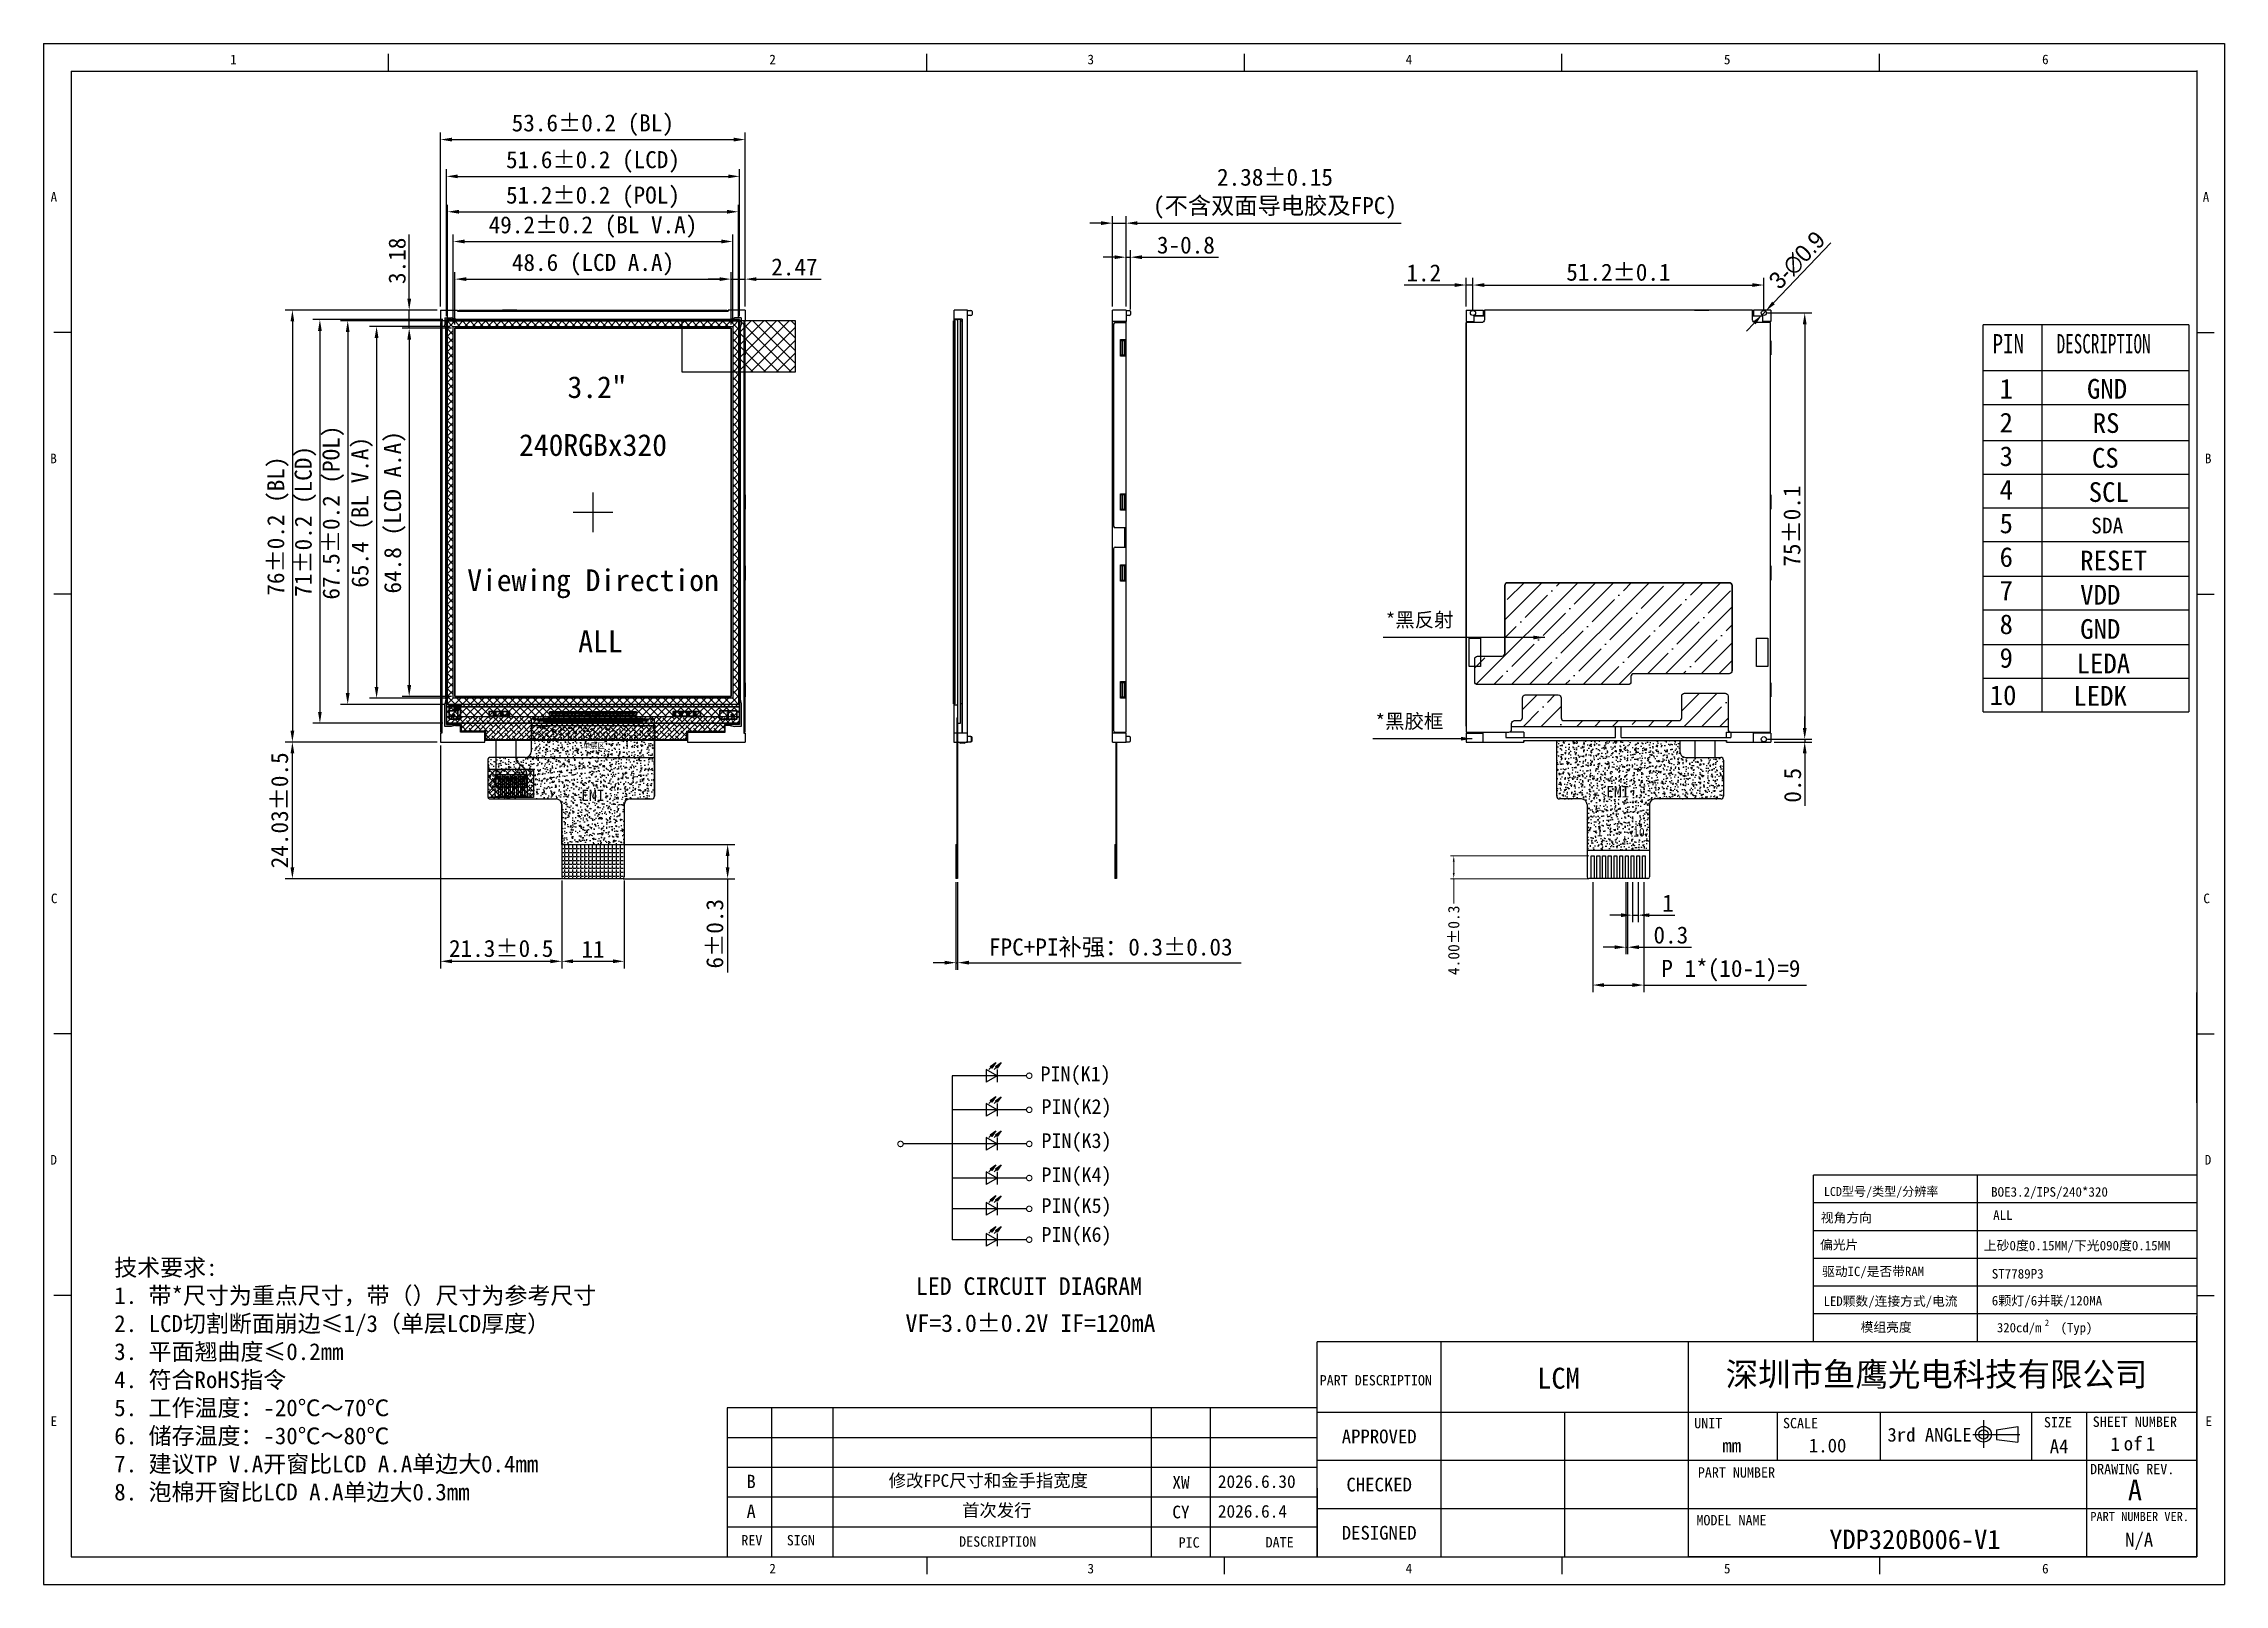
# Model space of a CAD drawing. Header units: millimetres. Extents: x -14728 to -14345, y -1653 to -1382.
import ezdxf
from ezdxf.enums import TextEntityAlignment as Align

# ---------------------------------------------------------------- set-up
doc = ezdxf.new("R2010")
doc.units = ezdxf.units.MM
for name, color, linetype, lineweight in [('2ITO.drawing', 4, 'Continuous', 100), ('Baseline.drawing', 190, 'Continuous', 100), ('GATE.drawing', 3, 'Continuous', 100), ('L122.drawing', 7, 'Continuous', 100), ('TFT_line.drawing', 3, 'Continuous', 100)]:
    doc.layers.add(name, color=color, linetype=linetype, lineweight=lineweight)
for name, color, linetype in [('bezel', 6, 'Continuous'), ('BL_FPC', 40, 'Continuous'), ('ddsmj', 50, 'Continuous'), ('DIM', 4, 'Continuous'), ('DIM（标注）', 3, 'Continuous'), ('FPC', 41, 'Continuous'), ('house', 7, 'Continuous'), ('lcd', 4, 'Continuous'), ('T-SHADING黑白双面胶', 5, 'Continuous'), ('图框', 7, 'Continuous'), ('遮光胶带', 160, 'Continuous')]:
    doc.layers.add(name, color=color, linetype=linetype)
doc.styles.add('88', font='')
doc.styles.get("Standard").update_dxf_attribs({"font": 'SimSun.ttf'})
doc.styles.add('仿宋', font='', dxfattribs={"height": 2.5})
doc.styles.add('宋', font='SimSun.ttf', dxfattribs={"height": 2})
doc.styles.add('宋体', font='SimSun.ttf')
doc.styles.add('黑体', font='')
doc.styles.get('88').set_extended_font_data('KaiTi_GB2312')
doc.styles.get('仿宋').set_extended_font_data('FangSong_GB2312')
doc.styles.get('黑体').set_extended_font_data('楷体_GB2312')
doc.dimstyles.new('ISO-25', dxfattribs={"dimtxt": 2.5, "dimasz": 2.5, "dimexe": 1.25, "dimexo": 0.625, "dimtad": 1, "dimtxsty": 'Standard', "dimcen": 2.5, "dimadec": 0, "dimazin": 0, "dimtfac": 1, "dimtmove": 0, "dimatfit": 3, "dimfxl": 1, "dimarcsym": 0})
doc.dimstyles.new('ISO-25$0', dxfattribs={"dimtxt": 2, "dimasz": 1, "dimexe": 0.6, "dimexo": 0.5, "dimgap": 0.2, "dimtad": 0, "dimzin": 1, "dimdsep": 46, "dimtxsty": '88', "dimcen": 2.5, "dimclrd": 3, "dimclre": 3, "dimclrt": 3, "dimadec": 0, "dimazin": 0, "dimtfac": 1, "dimtmove": 0, "dimatfit": 3, "dimldrblk": 'CLOSEDBLANK', "dimfxl": 1, "dimlwd": 5, "dimlwe": 5, "dimarcsym": 0})
doc.dimstyles.new('副本 ISO-25', dxfattribs={"dimtxt": 3, "dimasz": 2, "dimexe": 1.25, "dimexo": 0.625, "dimtad": 1, "dimdsep": 46, "dimtxsty": '宋体', "dimcen": 2.5, "dimclrt": 256, "dimadec": 0, "dimazin": 0, "dimtfac": 1, "dimtmove": 0, "dimatfit": 3, "dimfxl": 1, "dimarcsym": 0})
pattern_1 = [(50, (22.0583, 0.2078), (1.82184669, -0.15939086), [0.1905, -2.0955]), (355, (22.0583, 0.2078), (-0.35242826, 1.91056643), [0.1524, -1.6764]), (100.451, (22.2101, 0.1945), (1.46942502, 1.75116688), [0.1619, -1.7809]), (46.1842, (22.0583, 0.7158), (2.7107904, -0.42042328), [0.28575, -3.14325]), (96.6356, (22.2842, 0.6808), (2.37404234, 2.47425556), [0.24285, -2.67135]), (351.184, (22.0583, 0.7158), (2.37404606, 2.4742512), [0.2286, -2.5146]), (21, (22.3123, 0.5888), (1.5161488, -1.02265519), [0.1905, -2.0955]), (326, (22.3123, 0.5888), (0.61802028, 1.84187966), [0.1524, -1.6764]), (71.4514, (22.4387, 0.5036), (2.1341649, 0.81922858), [0.1619, -1.7809]), (37.5, (22.0583, 0.2078), (0.030886033, 0.84555039), [0, -1.65608, 0, -1.7018, 0, -1.68275]), (7.5, (22.0583, 0.2078), (0.668196625, 1.00180575), [0, -0.97028, 0, -1.61798, 0, -0.64135]), (327.5, (21.4919, 0.2078), (1.355905952, -0.05728744), [0, -0.635, 0, -1.9812, 0, -2.6289]), (317.5, (21.2379, 0.2078), (1.48129181, 0.25426491), [0, -0.8255, 0, -1.31572, 0, -1.8669])]
pattern_2 = [(45, (-15319.414, -1778.74), (-3.14309, 3.14309), []), (45, (-15316.271, -1778.74), (-3.14309, 3.14309), [5.55625, -1.11125, 0, -1.11125])]

# ---------------------------------------------------------------- blocks, each defined once
blk = doc.blocks.new('THIRD-PROJ_BL0')
at = {"linetype": 'Continuous'}
blk.add_line((257.13, 38.11), (257.13, 34.11), dxfattribs=at)
at = {"color": 7, "linetype": 'Continuous'}
for p, q in [((255.59, 36.06), (262.41, 36.06)), ((259.04, 36.73), (262.11, 37.22)), ((259.04, 36.73), (259.04, 35.31)), ((259.04, 35.31), (262.11, 34.94)), ((262.11, 37.22), (262.11, 34.94))]:
    blk.add_line(p, q, dxfattribs=at)
for centre, radius in [((257.13, 36.08), 1.14), ((257.13, 36.06), 0.67)]:
    blk.add_circle(centre, radius, dxfattribs=at)
blk = doc.blocks.new('*D149')
at = {"layer": 'Defpoints', "color": 0, "transparency": 16777216}
for p in [(-14607.41, -1423.76), (-14656.01, -1432.39), (-14607.41, -1432.39)]:
    blk.add_point(p, dxfattribs=at)
at = {"layer": 'DIM（标注）', "color": 0, "lineweight": -2, "transparency": 16777216}
for p, q in [((-14656.01, -1431.76), (-14656.01, -1422.51)), ((-14654.01, -1423.76), (-14609.41, -1423.76)), ((-14607.41, -1431.76), (-14607.41, -1422.51))]:
    blk.add_line(p, q, dxfattribs=at)
at = {"layer": 'DIM（标注）', "color": 0, "transparency": 16777216}
for points in [[(-14654.01, -1423.43), (-14654.01, -1424.09), (-14656.01, -1423.76)], [(-14609.41, -1423.43), (-14609.41, -1424.09), (-14607.41, -1423.76)]]:
    blk.add_solid(points, dxfattribs=at)
at = {"layer": 'DIM（标注）', "transparency": 16777216, "insert": (-14631.71, -1421.22), "char_height": 3, "attachment_point": 5, "style": '宋体'}
blk.add_mtext('48.6 (LCD A.A)', dxfattribs=at)
blk = doc.blocks.new('*D150')
at = {"layer": 'Defpoints', "color": 0, "transparency": 16777216}
for p in [(-14656.01, -1432.39), (-14664.06, -1497.19), (-14656.01, -1497.19)]:
    blk.add_point(p, dxfattribs=at)
at = {"layer": 'DIM（标注）', "color": 0, "lineweight": -2, "transparency": 16777216}
for p, q in [((-14656.63, -1432.39), (-14665.31, -1432.39)), ((-14664.06, -1434.39), (-14664.06, -1495.19)), ((-14656.63, -1497.19), (-14665.31, -1497.19))]:
    blk.add_line(p, q, dxfattribs=at)
at = {"layer": 'DIM（标注）', "color": 0, "transparency": 16777216}
for points in [[(-14664.39, -1434.39), (-14663.72, -1434.39), (-14664.06, -1432.39)], [(-14664.39, -1495.19), (-14663.72, -1495.19), (-14664.06, -1497.19)]]:
    blk.add_solid(points, dxfattribs=at)
at = {"layer": 'DIM（标注）', "transparency": 16777216, "insert": (-14666.59, -1464.79), "char_height": 3, "attachment_point": 5, "rotation": 90, "style": '宋体'}
blk.add_mtext('64.8 (LCD A.A)', dxfattribs=at)
blk = doc.blocks.new('*D151')
at = {"layer": 'Defpoints', "color": 0, "transparency": 16777216}
for p in [(-14606.11, -1411.91), (-14657.31, -1431.09), (-14606.11, -1431.09)]:
    blk.add_point(p, dxfattribs=at)
at = {"layer": 'DIM（标注）', "color": 0, "lineweight": -2, "transparency": 16777216}
for p, q in [((-14657.31, -1430.46), (-14657.31, -1410.66)), ((-14655.31, -1411.91), (-14608.11, -1411.91)), ((-14606.11, -1430.46), (-14606.11, -1410.66))]:
    blk.add_line(p, q, dxfattribs=at)
at = {"layer": 'DIM（标注）', "color": 0, "transparency": 16777216}
for points in [[(-14655.31, -1411.57), (-14655.31, -1412.24), (-14657.31, -1411.91)], [(-14608.11, -1411.57), (-14608.11, -1412.24), (-14606.11, -1411.91)]]:
    blk.add_solid(points, dxfattribs=at)
at = {"layer": 'DIM（标注）', "transparency": 16777216, "insert": (-14631.71, -1409.37), "char_height": 3, "attachment_point": 5, "style": '宋体'}
blk.add_mtext('51.2%%P0.2 (POL)', dxfattribs=at)
blk = doc.blocks.new('*D152')
at = {"layer": 'Defpoints', "color": 0, "transparency": 16777216}
for p in [(-14657.31, -1431.09), (-14674.88, -1498.59), (-14657.31, -1498.59)]:
    blk.add_point(p, dxfattribs=at)
at = {"layer": 'DIM（标注）', "color": 0, "lineweight": -2, "transparency": 16777216}
for p, q in [((-14657.93, -1431.09), (-14676.13, -1431.09)), ((-14674.88, -1433.09), (-14674.88, -1496.59)), ((-14657.93, -1498.59), (-14676.13, -1498.59))]:
    blk.add_line(p, q, dxfattribs=at)
at = {"layer": 'DIM（标注）', "color": 0, "transparency": 16777216}
for points in [[(-14675.22, -1433.09), (-14674.55, -1433.09), (-14674.88, -1431.09)], [(-14675.22, -1496.59), (-14674.55, -1496.59), (-14674.88, -1498.59)]]:
    blk.add_solid(points, dxfattribs=at)
at = {"layer": 'DIM（标注）', "transparency": 16777216, "insert": (-14677.42, -1464.84), "char_height": 3, "attachment_point": 5, "rotation": 90, "style": '宋体'}
blk.add_mtext('67.5%%P0.2 (POL)', dxfattribs=at)
blk = doc.blocks.new('*D153')
at = {"layer": 'Defpoints', "color": 0, "transparency": 16777216}
for p in [(-14605.91, -1405.68), (-14657.51, -1430.89), (-14605.91, -1430.89)]:
    blk.add_point(p, dxfattribs=at)
at = {"layer": 'DIM（标注）', "color": 0, "lineweight": -2, "transparency": 16777216}
for p, q in [((-14657.51, -1430.26), (-14657.51, -1404.43)), ((-14605.91, -1430.26), (-14605.91, -1404.43)), ((-14655.51, -1405.68), (-14607.91, -1405.68))]:
    blk.add_line(p, q, dxfattribs=at)
at = {"layer": 'DIM（标注）', "color": 0, "transparency": 16777216}
for points in [[(-14655.51, -1405.35), (-14655.51, -1406.01), (-14657.51, -1405.68)], [(-14607.91, -1405.35), (-14607.91, -1406.01), (-14605.91, -1405.68)]]:
    blk.add_solid(points, dxfattribs=at)
at = {"layer": 'DIM（标注）', "transparency": 16777216, "insert": (-14631.71, -1403.14), "char_height": 3, "attachment_point": 5, "style": '宋体'}
blk.add_mtext('51.6%%P0.2 (LCD)', dxfattribs=at)
blk = doc.blocks.new('*D154')
at = {"layer": 'Defpoints', "color": 0, "transparency": 16777216}
for p in [(-14657.51, -1430.89), (-14679.78, -1501.89), (-14657.51, -1501.89)]:
    blk.add_point(p, dxfattribs=at)
at = {"layer": 'DIM（标注）', "color": 0, "lineweight": -2, "transparency": 16777216}
for p, q in [((-14658.13, -1430.89), (-14681.03, -1430.89)), ((-14679.78, -1432.89), (-14679.78, -1499.89)), ((-14658.13, -1501.89), (-14681.03, -1501.89))]:
    blk.add_line(p, q, dxfattribs=at)
at = {"layer": 'DIM（标注）', "color": 0, "transparency": 16777216}
for points in [[(-14680.11, -1432.89), (-14679.45, -1432.89), (-14679.78, -1430.89)], [(-14680.11, -1499.89), (-14679.45, -1499.89), (-14679.78, -1501.89)]]:
    blk.add_solid(points, dxfattribs=at)
at = {"layer": 'DIM（标注）', "transparency": 16777216, "insert": (-14682.32, -1466.39), "char_height": 3, "attachment_point": 5, "rotation": 90, "style": '宋体'}
blk.add_mtext('71%%P0.2 (LCD)', dxfattribs=at)
blk = doc.blocks.new('*D164')
at = {"layer": 'Defpoints', "color": 0, "transparency": 16777216}
for p in [(-14604.94, -1399.21), (-14658.54, -1429.21), (-14604.94, -1429.21)]:
    blk.add_point(p, dxfattribs=at)
at = {"layer": 'DIM（标注）', "color": 0, "lineweight": -2, "transparency": 16777216}
for p, q in [((-14658.54, -1428.58), (-14658.54, -1397.96)), ((-14656.54, -1399.21), (-14606.94, -1399.21)), ((-14604.94, -1428.58), (-14604.94, -1397.96))]:
    blk.add_line(p, q, dxfattribs=at)
at = {"layer": 'DIM（标注）', "color": 0, "transparency": 16777216}
for points in [[(-14656.54, -1398.87), (-14656.54, -1399.54), (-14658.54, -1399.21)], [(-14606.94, -1398.87), (-14606.94, -1399.54), (-14604.94, -1399.21)]]:
    blk.add_solid(points, dxfattribs=at)
at = {"layer": 'DIM（标注）', "transparency": 16777216, "insert": (-14631.74, -1396.67), "char_height": 3, "attachment_point": 5, "style": '宋体'}
blk.add_mtext('53.6%%P0.2 (BL)', dxfattribs=at)
blk = doc.blocks.new('*D165')
at = {"layer": 'Defpoints', "color": 0, "transparency": 16777216}
for p in [(-14658.54, -1429.21), (-14684.62, -1505.21), (-14658.54, -1505.21)]:
    blk.add_point(p, dxfattribs=at)
at = {"layer": 'DIM（标注）', "color": 0, "lineweight": -2, "transparency": 16777216}
for p, q in [((-14659.16, -1429.21), (-14685.87, -1429.21)), ((-14684.62, -1431.21), (-14684.62, -1503.21)), ((-14659.16, -1505.21), (-14685.87, -1505.21))]:
    blk.add_line(p, q, dxfattribs=at)
at = {"layer": 'DIM（标注）', "color": 0, "transparency": 16777216}
for points in [[(-14684.95, -1431.21), (-14684.29, -1431.21), (-14684.62, -1429.21)], [(-14684.95, -1503.21), (-14684.29, -1503.21), (-14684.62, -1505.21)]]:
    blk.add_solid(points, dxfattribs=at)
at = {"layer": 'DIM（标注）', "transparency": 16777216, "insert": (-14687.16, -1467.21), "char_height": 3, "attachment_point": 5, "rotation": 90, "style": '宋体'}
blk.add_mtext('76%%P0.2 (BL)', dxfattribs=at)
blk = doc.blocks.new('*D155')
at = {"layer": 'Defpoints', "color": 0, "transparency": 16777216}
for p in [(-14604.94, -1423.76), (-14604.94, -1429.21), (-14607.41, -1432.39)]:
    blk.add_point(p, dxfattribs=at)
at = {"layer": 'DIM（标注）', "color": 0, "lineweight": -2, "transparency": 16777216}
for p, q in [((-14609.41, -1423.76), (-14611.41, -1423.76)), ((-14607.41, -1431.76), (-14607.41, -1422.51)), ((-14607.41, -1423.76), (-14604.94, -1423.76)), ((-14604.94, -1428.58), (-14604.94, -1422.51)), ((-14602.94, -1423.76), (-14591.57, -1423.76))]:
    blk.add_line(p, q, dxfattribs=at)
at = {"layer": 'DIM（标注）', "color": 0, "transparency": 16777216}
for points in [[(-14609.41, -1423.43), (-14609.41, -1424.09), (-14607.41, -1423.76)], [(-14602.94, -1423.43), (-14602.94, -1424.09), (-14604.94, -1423.76)]]:
    blk.add_solid(points, dxfattribs=at)
at = {"layer": 'DIM（标注）', "transparency": 16777216, "insert": (-14596.25, -1421.63), "char_height": 3, "attachment_point": 5, "style": '宋体'}
blk.add_mtext('2.47', dxfattribs=at)
blk = doc.blocks.new('*D156')
at = {"layer": 'Defpoints', "color": 0, "transparency": 16777216}
for p in [(-14664.06, -1429.21), (-14658.54, -1429.21), (-14656.01, -1432.39)]:
    blk.add_point(p, dxfattribs=at)
at = {"layer": 'DIM（标注）', "color": 0, "lineweight": -2, "transparency": 16777216}
for p, q in [((-14664.06, -1427.21), (-14664.06, -1415.88)), ((-14659.16, -1429.21), (-14665.31, -1429.21)), ((-14664.06, -1432.39), (-14664.06, -1429.21)), ((-14656.63, -1432.39), (-14665.31, -1432.39)), ((-14664.06, -1434.39), (-14664.06, -1436.39))]:
    blk.add_line(p, q, dxfattribs=at)
at = {"layer": 'DIM（标注）', "color": 0, "transparency": 16777216}
for points in [[(-14664.39, -1427.21), (-14663.72, -1427.21), (-14664.06, -1429.21)], [(-14664.39, -1434.39), (-14663.72, -1434.39), (-14664.06, -1432.39)]]:
    blk.add_solid(points, dxfattribs=at)
at = {"layer": 'DIM（标注）', "transparency": 16777216, "insert": (-14666.18, -1420.54), "char_height": 3, "attachment_point": 5, "rotation": 90, "style": '宋体'}
blk.add_mtext('3.18', dxfattribs=at)
blk = doc.blocks.new('*D166')
at = {"layer": 'Defpoints', "color": 0, "transparency": 16777216}
for p in [(-14684.62, -1505.21), (-14658.54, -1505.21), (-14636.41, -1529.24)]:
    blk.add_point(p, dxfattribs=at)
at = {"layer": 'DIM（标注）', "color": 0, "lineweight": -2, "transparency": 16777216}
for p, q in [((-14659.16, -1505.21), (-14685.87, -1505.21)), ((-14684.62, -1527.24), (-14684.62, -1507.21)), ((-14637.03, -1529.24), (-14685.87, -1529.24))]:
    blk.add_line(p, q, dxfattribs=at)
at = {"layer": 'DIM（标注）', "color": 0, "transparency": 16777216}
for points in [[(-14684.95, -1507.21), (-14684.29, -1507.21), (-14684.62, -1505.21)], [(-14684.95, -1527.24), (-14684.29, -1527.24), (-14684.62, -1529.24)]]:
    blk.add_solid(points, dxfattribs=at)
at = {"layer": 'DIM（标注）', "transparency": 16777216, "insert": (-14686.86, -1517.22), "char_height": 3, "attachment_point": 5, "rotation": 90, "style": '宋体'}
blk.add_mtext('24.03%%P0.5', dxfattribs=at)
blk = doc.blocks.new('*D157')
at = {"layer": 'Defpoints', "color": 0, "transparency": 16777216}
for p in [(-14626.71, -1523.24), (-14608.01, -1523.24), (-14627.01, -1529.24)]:
    blk.add_point(p, dxfattribs=at)
at = {"layer": 'DIM（标注）', "color": 0, "lineweight": -2, "transparency": 16777216}
for p, q in [((-14626.08, -1523.24), (-14606.76, -1523.24)), ((-14608.01, -1525.24), (-14608.01, -1527.24)), ((-14626.38, -1529.24), (-14606.76, -1529.24)), ((-14608.01, -1529.24), (-14608.01, -1545.76))]:
    blk.add_line(p, q, dxfattribs=at)
at = {"layer": 'DIM（标注）', "color": 0, "transparency": 16777216}
for points in [[(-14608.35, -1525.24), (-14607.68, -1525.24), (-14608.01, -1523.24)], [(-14608.35, -1527.24), (-14607.68, -1527.24), (-14608.01, -1529.24)]]:
    blk.add_solid(points, dxfattribs=at)
at = {"layer": 'DIM（标注）', "transparency": 16777216, "insert": (-14610.26, -1538.93), "char_height": 3, "attachment_point": 5, "rotation": 90, "style": '宋体'}
blk.add_mtext('6%%P0.3', dxfattribs=at)
blk = doc.blocks.new('*D158')
at = {"layer": 'Defpoints', "color": 0, "transparency": 16777216}
for p in [(-14658.54, -1505.21), (-14637.21, -1528.94), (-14637.21, -1543.78)]:
    blk.add_point(p, dxfattribs=at)
at = {"layer": 'DIM（标注）', "color": 0, "lineweight": -2, "transparency": 16777216}
for p, q in [((-14658.54, -1505.83), (-14658.54, -1545.03)), ((-14637.21, -1529.56), (-14637.21, -1545.03)), ((-14656.54, -1543.78), (-14639.21, -1543.78))]:
    blk.add_line(p, q, dxfattribs=at)
at = {"layer": 'DIM（标注）', "color": 0, "transparency": 16777216}
for points in [[(-14656.54, -1543.44), (-14656.54, -1544.11), (-14658.54, -1543.78)], [(-14639.21, -1543.44), (-14639.21, -1544.11), (-14637.21, -1543.78)]]:
    blk.add_solid(points, dxfattribs=at)
at = {"layer": 'DIM（标注）', "transparency": 16777216, "insert": (-14647.87, -1541.53), "char_height": 3, "attachment_point": 5, "style": '宋体'}
blk.add_mtext('21.3%%P0.5', dxfattribs=at)
blk = doc.blocks.new('*D167')
at = {"layer": 'Defpoints', "color": 0, "transparency": 16777216}
for p in [(-14537.89, -1413.91), (-14540.27, -1429.21), (-14537.89, -1429.21)]:
    blk.add_point(p, dxfattribs=at)
at = {"layer": 'DIM（标注）', "color": 0, "lineweight": -2, "transparency": 16777216}
for p, q in [((-14542.27, -1413.91), (-14544.27, -1413.91)), ((-14540.27, -1428.58), (-14540.27, -1412.66)), ((-14540.27, -1413.91), (-14537.89, -1413.91)), ((-14537.89, -1428.58), (-14537.89, -1412.66)), ((-14535.89, -1413.91), (-14489.45, -1413.91))]:
    blk.add_line(p, q, dxfattribs=at)
at = {"layer": 'DIM（标注）', "color": 0, "transparency": 16777216}
for points in [[(-14542.27, -1413.58), (-14542.27, -1414.24), (-14540.27, -1413.91)], [(-14535.89, -1413.58), (-14535.89, -1414.24), (-14537.89, -1413.91)]]:
    blk.add_solid(points, dxfattribs=at)
at = {"layer": 'DIM（标注）', "transparency": 16777216, "insert": (-14511.67, -1408.72), "char_height": 3, "attachment_point": 5, "style": '宋体'}
blk.add_mtext('2.38%%P0.15\\P(不含双面导电胶及FPC)', dxfattribs=at)
blk = doc.blocks.new('*D168')
at = {"layer": 'Defpoints', "color": 0, "transparency": 16777216}
for p in [(-14537.09, -1419.9), (-14537.89, -1429.21), (-14537.09, -1429.71)]:
    blk.add_point(p, dxfattribs=at)
at = {"layer": 'DIM（标注）', "color": 0, "lineweight": -2, "transparency": 16777216}
for p, q in [((-14539.89, -1419.9), (-14541.89, -1419.9)), ((-14537.89, -1428.58), (-14537.89, -1418.65)), ((-14537.89, -1419.9), (-14537.09, -1419.9)), ((-14537.09, -1429.08), (-14537.09, -1418.65)), ((-14535.09, -1419.9), (-14521.61, -1419.9))]:
    blk.add_line(p, q, dxfattribs=at)
at = {"layer": 'DIM（标注）', "color": 0, "transparency": 16777216}
for points in [[(-14539.89, -1419.57), (-14539.89, -1420.23), (-14537.89, -1419.9)], [(-14535.09, -1419.57), (-14535.09, -1420.23), (-14537.09, -1419.9)]]:
    blk.add_solid(points, dxfattribs=at)
at = {"layer": 'DIM（标注）', "transparency": 16777216, "insert": (-14527.35, -1417.78), "char_height": 3, "attachment_point": 5, "style": '宋体'}
blk.add_mtext('3-0.8', dxfattribs=at)
blk = doc.blocks.new('*D169')
at = {"layer": 'Defpoints', "color": 0, "transparency": 16777216}
for p in [(-14425.62, -1424.8), (-14476.82, -1429.71), (-14425.62, -1429.71)]:
    blk.add_point(p, dxfattribs=at)
at = {"layer": 'DIM（标注）', "color": 0, "lineweight": -2, "transparency": 16777216}
for p, q in [((-14476.82, -1429.08), (-14476.82, -1423.55)), ((-14425.62, -1429.08), (-14425.62, -1423.55)), ((-14474.82, -1424.8), (-14427.62, -1424.8))]:
    blk.add_line(p, q, dxfattribs=at)
at = {"layer": 'DIM（标注）', "color": 0, "transparency": 16777216}
for points in [[(-14474.82, -1424.47), (-14474.82, -1425.13), (-14476.82, -1424.8)], [(-14427.62, -1424.47), (-14427.62, -1425.13), (-14425.62, -1424.8)]]:
    blk.add_solid(points, dxfattribs=at)
at = {"layer": 'DIM（标注）', "transparency": 16777216, "insert": (-14451.22, -1422.56), "char_height": 3, "attachment_point": 5, "style": '宋体'}
blk.add_mtext('51.2%%P0.1', dxfattribs=at)
blk = doc.blocks.new('*D170')
at = {"layer": 'Defpoints', "color": 0, "transparency": 16777216}
for p in [(-14425.62, -1429.71), (-14425.62, -1504.71), (-14418.43, -1504.71)]:
    blk.add_point(p, dxfattribs=at)
at = {"layer": 'DIM（标注）', "color": 0, "lineweight": -2, "transparency": 16777216}
for p, q in [((-14424.99, -1429.71), (-14417.18, -1429.71)), ((-14418.43, -1431.71), (-14418.43, -1502.71)), ((-14424.99, -1504.71), (-14417.18, -1504.71))]:
    blk.add_line(p, q, dxfattribs=at)
at = {"layer": 'DIM（标注）', "color": 0, "transparency": 16777216}
for points in [[(-14418.76, -1431.71), (-14418.09, -1431.71), (-14418.43, -1429.71)], [(-14418.76, -1502.71), (-14418.09, -1502.71), (-14418.43, -1504.71)]]:
    blk.add_solid(points, dxfattribs=at)
at = {"layer": 'DIM（标注）', "transparency": 16777216, "insert": (-14420.67, -1467.21), "char_height": 3, "attachment_point": 5, "rotation": 90, "style": '宋体'}
blk.add_mtext('75%%P0.1', dxfattribs=at)
blk = doc.blocks.new('*D171')
at = {"layer": 'Defpoints', "color": 0, "transparency": 16777216}
for p in [(-14425.93, -1430.03), (-14425.3, -1429.38)]:
    blk.add_point(p, dxfattribs=at)
at = {"layer": 'DIM（标注）', "color": 0, "lineweight": -2, "transparency": 16777216}
for p, q in [((-14413.84, -1417.4), (-14423.92, -1427.94)), ((-14427.31, -1431.48), (-14428.69, -1432.92)), ((-14425.93, -1430.03), (-14425.3, -1429.38))]:
    blk.add_line(p, q, dxfattribs=at)
at = {"layer": 'DIM（标注）', "color": 0, "transparency": 16777216}
for points in [[(-14424.16, -1427.71), (-14423.68, -1428.17), (-14425.3, -1429.38)], [(-14427.55, -1431.25), (-14427.07, -1431.71), (-14425.93, -1430.03)]]:
    blk.add_solid(points, dxfattribs=at)
at = {"layer": 'DIM（标注）', "transparency": 16777216, "insert": (-14419.73, -1420.47), "char_height": 3, "attachment_point": 5, "rotation": 46.2762, "style": '宋体'}
blk.add_mtext('{\\fMS PGothic|b0|i0|c134|p34;3-\\fMS PGothic|b0|i0|c128|p34;∅0.9}', dxfattribs=at)
blk = doc.blocks.new('*D172')
at = {"layer": 'Defpoints', "color": 0, "transparency": 16777216}
for p in [(-14478.02, -1424.8), (-14478.02, -1429.21), (-14476.82, -1429.71)]:
    blk.add_point(p, dxfattribs=at)
at = {"layer": 'DIM（标注）', "color": 0, "lineweight": -2, "transparency": 16777216}
for p, q in [((-14478.02, -1428.58), (-14478.02, -1423.55)), ((-14476.82, -1429.08), (-14476.82, -1423.55)), ((-14480.02, -1424.8), (-14488.95, -1424.8)), ((-14476.82, -1424.8), (-14478.02, -1424.8)), ((-14474.82, -1424.8), (-14472.82, -1424.8))]:
    blk.add_line(p, q, dxfattribs=at)
at = {"layer": 'DIM（标注）', "color": 0, "transparency": 16777216}
for points in [[(-14480.02, -1424.47), (-14480.02, -1425.13), (-14478.02, -1424.8)], [(-14474.82, -1424.47), (-14474.82, -1425.13), (-14476.82, -1424.8)]]:
    blk.add_solid(points, dxfattribs=at)
at = {"layer": 'DIM（标注）', "transparency": 16777216, "insert": (-14485.48, -1422.68), "char_height": 3, "attachment_point": 5, "style": '宋体'}
blk.add_mtext('1.2', dxfattribs=at)
blk = doc.blocks.new('*D173')
at = {"layer": 'Defpoints', "color": 0, "transparency": 16777216}
for p in [(-14425.62, -1504.71), (-14424.42, -1505.21), (-14418.43, -1505.21)]:
    blk.add_point(p, dxfattribs=at)
at = {"layer": 'DIM（标注）', "color": 0, "lineweight": -2, "transparency": 16777216}
for p, q in [((-14418.43, -1502.71), (-14418.43, -1500.71)), ((-14424.99, -1504.71), (-14417.18, -1504.71)), ((-14423.79, -1505.21), (-14417.18, -1505.21)), ((-14418.43, -1504.71), (-14418.43, -1505.21)), ((-14418.43, -1507.21), (-14418.43, -1516.42))]:
    blk.add_line(p, q, dxfattribs=at)
at = {"layer": 'DIM（标注）', "color": 0, "transparency": 16777216}
for points in [[(-14418.76, -1502.71), (-14418.09, -1502.71), (-14418.43, -1504.71)], [(-14418.76, -1507.21), (-14418.09, -1507.21), (-14418.43, -1505.21)]]:
    blk.add_solid(points, dxfattribs=at)
at = {"layer": 'DIM（标注）', "transparency": 16777216, "insert": (-14420.55, -1512.81), "char_height": 3, "attachment_point": 5, "rotation": 90, "style": '宋体'}
blk.add_mtext('0.5', dxfattribs=at)
blk = doc.blocks.new('*D159')
at = {"layer": 'Defpoints', "color": 0, "transparency": 16777216}
for p in [(-14455.9, -1525.24), (-14480.2, -1529.24), (-14455.95, -1529.24)]:
    blk.add_point(p, dxfattribs=at)
at = {"layer": 'DIM（标注）', "color": 3, "lineweight": 5, "transparency": 16777216}
for p, q in [((-14456.4, -1525.24), (-14480.8, -1525.24)), ((-14480.2, -1526.24), (-14480.2, -1528.24)), ((-14456.45, -1529.24), (-14480.8, -1529.24)), ((-14480.2, -1529.24), (-14480.2, -1533.59))]:
    blk.add_line(p, q, dxfattribs=at)
at = {"layer": 'DIM（标注）', "color": 3, "transparency": 16777216}
for points in [[(-14480.37, -1526.24), (-14480.04, -1526.24), (-14480.2, -1525.24)], [(-14480.37, -1528.24), (-14480.04, -1528.24), (-14480.2, -1529.24)]]:
    blk.add_solid(points, dxfattribs=at)
at = {"layer": 'DIM（标注）', "color": 3, "transparency": 16777216, "insert": (-14480.2, -1540.09), "char_height": 2, "attachment_point": 5, "rotation": 90, "style": '宋'}
blk.add_mtext('4.00%%P0.3', dxfattribs=at)
blk = doc.blocks.new('_ClosedBlank')
at = {"color": 0, "linetype": 'ByBlock', "lineweight": -2}
for p, q in [((-1, 0.17), (0, 0)), ((-1, 0.17), (-1, -0.17)), ((0, 0), (-1, -0.17))]:
    blk.add_line(p, q, dxfattribs=at)
blk = doc.blocks.new('A$C40153399')
at = {"layer": 'house'}
for p, q in [((19.31, 1.38), (16.93, 1.38)), ((16.93, -74.62), (16.93, 1.38)), ((19.31, -74.62), (19.31, 1.38)), ((19.31, 1.33), (19.91, 1.33)), ((19.91, 0.43), (19.31, 0.43)), ((20.11, 1.13), (20.11, 0.63)), ((18.33, -0.2), (16.93, -0.2)), ((18.33, -0.2), (18.33, -73.08)), ((19.31, -73.08), (16.93, -73.08)), ((16.93, -74.62), (19.31, -74.62)), ((19.91, -73.67), (19.31, -73.67)), ((19.31, -74.57), (19.91, -74.57)), ((20.11, -74.37), (20.11, -73.87))]:
    blk.add_line(p, q, dxfattribs=at)
for centre, start, end in [((19.91, 1.13), 0, 90), ((19.91, 0.63), 270, 0), ((19.91, -73.87), 0, 90), ((19.91, -74.37), 270, 0)]:
    blk.add_arc(centre, 0.2, start, end, dxfattribs=at)
at = {"layer": 'T-SHADING黑白双面胶', "ltscale": 0.2}
for q in [(18.27, -73.08), (18.33, -0.3)]:
    blk.add_line((18.27, -0.3), q, dxfattribs=at)
blk = doc.blocks.new('A$C65FE67DA')
h = blk.add_hatch()
h.set_pattern_fill('ANSI37', color=1, scale=0.5)
h.set_pattern_definition([(45, (-7480.1503, 466.145), (-1.122532, 1.122532), []), (135, (-7480.1503, 466.145), (-1.122532, -1.122532), [])])
h.paths.add_polyline_path([(10.05, 0), (1.03, 0), (1.03, -9), (10.05, -9)])
h.paths.add_polyline_path([(1.03, 0), (0.5, 0), (0.5, -3.31), (0.3, -3.66), (0.3, -9), (1.03, -9)])
h.paths.add_polyline_path([(0.5, 0), (0.2, 0), (0.2, -9), (0.3, -9), (0.3, -3.66), (0.5, -3.31)])
h.paths.add_polyline_path([(0.2, 0), (0, 0), (0, -9), (0.2, -9)])
at = {"layer": '图框', "color": 7, "linetype": 'ByBlock'}
blk.add_lwpolyline([(-9.95, -9), (10.05, -9), (10.05, 0), (-9.95, 0)], close=True, dxfattribs=at)
blk = doc.blocks.new('BL20260327')
at = {"layer": 'T-SHADING黑白双面胶', "ltscale": 0.2}
h = blk.add_hatch(dxfattribs=at)
h.set_pattern_fill('ANSI37,_O', color=256, scale=0.3)
h.set_pattern_definition([(45, (-15383.404, 139.4954), (-0.6735192, 0.6735192), []), (135, (-15383.404, 139.4954), (-0.6735192, -0.6735192), [])])
h.paths.add_polyline_path([(-14838.02, -1518.56), (-14838.02, -1448.74), (-14889.62, -1448.74), (-14889.62, -1518.56)])
h.paths.add_polyline_path([(-14839.22, -1515.34), (-14888.42, -1515.34), (-14888.42, -1449.94), (-14839.22, -1449.94)], flags=16)
at = {"layer": '遮光胶带'}
h = blk.add_hatch(dxfattribs=at)
h.set_pattern_fill('ANSI38,_O', color=201, scale=0.2)
h.set_pattern_definition([(45, (-15383.404, 139.4954), (-0.4490128, 0.4490128), []), (135, (-15383.404, 139.4954), (-1.34703842, 0.4490128), [1.5875, -0.9525])])
h.paths.add_polyline_path([(-14840.7, -1519.97), (-14838.02, -1519.97), (-14838.02, -1518.56), (-14889.62, -1518.56), (-14889.62, -1519.97), (-14887, -1519.97), (-14887, -1521.15), (-14882.7, -1521.15), (-14882.7, -1522.66), (-14847.35, -1522.66), (-14847.35, -1521.15), (-14840.7, -1521.15)])
at = {"layer": 'bezel'}
for points in [[(-14887.45, -1447.24), (-14887.45, -1447.09), (-14840.25, -1447.09), (-14840.25, -1447.24)], [(-14890.48, -1521.32), (-14890.63, -1521.32), (-14890.63, -1449.26), (-14890.48, -1449.26)], [(-14837.23, -1449.26), (-14837.08, -1449.26), (-14837.08, -1521.32), (-14837.23, -1521.32)]]:
    blk.add_lwpolyline(points, close=True, dxfattribs=at)
at = {"layer": 'BL_FPC'}
for p, q in [((-14880.85, -1530.88), (-14880.85, -1522.76)), ((-14877.35, -1526.01), (-14877.35, -1522.76)), ((-14875.84, -1527.79), (-14877.01, -1526.76)), ((-14880.4, -1531.08), (-14880.65, -1531.08)), ((-14880.45, -1530.22), (-14880.45, -1529.31)), ((-14880.45, -1530.94), (-14880.45, -1530.65)), ((-14879.7, -1531.08), (-14880.15, -1531.08)), ((-14880.1, -1530.22), (-14880.1, -1529.34)), ((-14880.1, -1530.94), (-14880.1, -1530.65)), ((-14879.75, -1529.72), (-14879.75, -1529.55)), ((-14879.75, -1530.94), (-14879.75, -1530.15)), ((-14879.45, -1531.08), (-14879, -1531.08)), ((-14879.4, -1529.72), (-14879.4, -1529.53)), ((-14879.4, -1530.94), (-14879.4, -1530.15)), ((-14879.05, -1530.22), (-14879.05, -1529.33)), ((-14879.05, -1530.94), (-14879.05, -1530.65)), ((-14878.3, -1531.08), (-14878.75, -1531.08)), ((-14878.7, -1530.22), (-14878.7, -1529.33)), ((-14878.7, -1530.94), (-14878.7, -1530.65)), ((-14878.35, -1529.72), (-14878.35, -1529.54)), ((-14878.35, -1530.94), (-14878.35, -1530.15)), ((-14878.05, -1531.08), (-14877.6, -1531.08)), ((-14878, -1529.72), (-14878, -1529.54)), ((-14878, -1530.94), (-14878, -1530.15)), ((-14877.65, -1530.22), (-14877.65, -1529.33)), ((-14877.65, -1530.94), (-14877.65, -1530.65)), ((-14876.9, -1531.08), (-14877.35, -1531.08)), ((-14877.3, -1530.22), (-14877.3, -1529.33)), ((-14877.3, -1530.94), (-14877.3, -1530.65)), ((-14876.95, -1529.72), (-14876.95, -1529.53)), ((-14876.95, -1530.94), (-14876.95, -1530.15)), ((-14876.65, -1531.08), (-14876.2, -1531.08)), ((-14876.6, -1529.72), (-14876.6, -1529.55)), ((-14876.6, -1530.94), (-14876.6, -1530.15)), ((-14876.25, -1530.22), (-14876.25, -1529.34)), ((-14876.25, -1530.94), (-14876.25, -1530.65)), ((-14875.95, -1531.08), (-14875.7, -1531.08)), ((-14875.9, -1530.22), (-14875.9, -1529.31)), ((-14875.9, -1530.94), (-14875.9, -1530.65)), ((-14875.5, -1530.88), (-14875.5, -1528.54))]:
    blk.add_line(p, q, dxfattribs=at)
for centre in [(-14880.28, -1530.44), (-14879.58, -1529.94), (-14878.88, -1530.44), (-14878.18, -1529.94), (-14877.48, -1530.44), (-14876.78, -1529.94), (-14876.08, -1530.44)]:
    blk.add_circle(centre, 0.125, dxfattribs=at)
for centre, radius, start, end in [((-14876.35, -1526.01), 1, 180, 228.7006), ((-14880.65, -1530.88), 0.2, 180, 270), ((-14880.28, -1530.44), 0.275, 129.5212, 230.4788), ((-14880.28, -1530.44), 0.275, 129.5212, 230.4788), ((-14880.28, -1531.08), 0.225, 141.0576, 180), ((-14880.28, -1531.08), 0.225, 141.0576, 180), ((-14880.28, -1531.08), 0.125, 0, 180), ((-14880.28, -1531.08), 0.125, 0, 180), ((-14880.28, -1530.44), 0.275, 309.5212, 50.4788), ((-14880.28, -1530.44), 0.275, 309.5212, 50.4788), ((-14880.28, -1531.08), 0.225, 0, 38.9424), ((-14880.28, -1531.08), 0.225, 0, 38.9424), ((-14879.58, -1529.94), 0.275, 129.5212, 230.4788), ((-14879.58, -1529.94), 0.275, 129.5212, 230.4788), ((-14879.58, -1531.08), 0.225, 141.0576, 180), ((-14879.58, -1531.08), 0.225, 141.0576, 180), ((-14879.58, -1531.08), 0.125, 0, 180), ((-14879.58, -1531.08), 0.125, 0, 180), ((-14879.58, -1529.94), 0.275, 309.5212, 50.4788), ((-14879.58, -1529.94), 0.275, 309.5212, 50.4788), ((-14879.58, -1531.08), 0.225, 0, 38.9424), ((-14879.58, -1531.08), 0.225, 0, 38.9424), ((-14878.88, -1530.44), 0.275, 129.5212, 230.4788), ((-14878.88, -1530.44), 0.275, 129.5212, 230.4788), ((-14878.88, -1531.08), 0.225, 141.0576, 180), ((-14878.88, -1531.08), 0.225, 141.0576, 180), ((-14878.88, -1531.08), 0.125, 0, 180), ((-14878.88, -1531.08), 0.125, 0, 180), ((-14878.88, -1530.44), 0.275, 309.5212, 50.4788), ((-14878.88, -1530.44), 0.275, 309.5212, 50.4788), ((-14878.88, -1531.08), 0.225, 0, 38.9424), ((-14878.88, -1531.08), 0.225, 0, 38.9424), ((-14878.18, -1529.94), 0.275, 129.5212, 230.4788), ((-14878.18, -1529.94), 0.275, 129.5212, 230.4788), ((-14878.18, -1531.08), 0.225, 141.0576, 180), ((-14878.18, -1531.08), 0.225, 141.0576, 180), ((-14878.18, -1531.08), 0.125, 0, 180), ((-14878.18, -1531.08), 0.125, 0, 180), ((-14878.18, -1529.94), 0.275, 309.5212, 50.4788), ((-14878.18, -1529.94), 0.275, 309.5212, 50.4788), ((-14878.18, -1531.08), 0.225, 0, 38.9424), ((-14878.18, -1531.08), 0.225, 0, 38.9424), ((-14877.48, -1530.44), 0.275, 129.5212, 230.4788), ((-14877.48, -1530.44), 0.275, 129.5212, 230.4788), ((-14877.48, -1531.08), 0.225, 141.0576, 180), ((-14877.48, -1531.08), 0.225, 141.0576, 180), ((-14877.48, -1531.08), 0.125, 0, 180), ((-14877.48, -1531.08), 0.125, 0, 180), ((-14877.48, -1530.44), 0.275, 309.5212, 50.4788), ((-14877.48, -1530.44), 0.275, 309.5212, 50.4788), ((-14877.48, -1531.08), 0.225, 0, 38.9424), ((-14877.48, -1531.08), 0.225, 0, 38.9424), ((-14876.78, -1529.94), 0.275, 129.5212, 230.4788), ((-14876.78, -1529.94), 0.275, 129.5212, 230.4788), ((-14876.78, -1531.08), 0.225, 141.0576, 180), ((-14876.78, -1531.08), 0.225, 141.0576, 180), ((-14876.78, -1531.08), 0.125, 0, 180), ((-14876.78, -1531.08), 0.125, 0, 180), ((-14876.78, -1529.94), 0.275, 309.5212, 50.4788), ((-14876.78, -1529.94), 0.275, 309.5212, 50.4788), ((-14876.78, -1531.08), 0.225, 0, 38.9424), ((-14876.78, -1531.08), 0.225, 0, 38.9424), ((-14876.08, -1530.44), 0.275, 129.5212, 230.4788), ((-14876.08, -1530.44), 0.275, 129.5212, 230.4788), ((-14876.08, -1531.08), 0.225, 141.0576, 180), ((-14876.08, -1531.08), 0.225, 141.0576, 180), ((-14876.08, -1531.08), 0.125, 0, 180), ((-14876.08, -1531.08), 0.125, 0, 180), ((-14876.08, -1530.44), 0.275, 309.5212, 50.4788), ((-14876.08, -1530.44), 0.275, 309.5212, 50.4788), ((-14876.08, -1531.08), 0.225, 0, 38.9424), ((-14876.08, -1531.08), 0.225, 0, 38.9424), ((-14876.5, -1528.54), 1, 0, 48.7006), ((-14875.7, -1530.88), 0.2, 270, 0)]:
    blk.add_arc(centre, radius, start, end, dxfattribs=at)
blk.add_spline([(-14880.85, -1529.58), (-14880.28, -1529.28), (-14879.58, -1529.58), (-14878.88, -1529.28), (-14878.18, -1529.58), (-14877.48, -1529.28), (-14876.78, -1529.58), (-14876.08, -1529.28), (-14875.5, -1529.58)], degree=3, dxfattribs=at)
at = {"layer": 'house'}
for p, q in [((-14890.65, -1447.06), (-14890.65, -1449.06)), ((-14890.65, -1447.06), (-14887.65, -1447.06)), ((-14887.65, -1447.06), (-14887.65, -1447.26)), ((-14887.45, -1447.09), (-14887.45, -1447.26)), ((-14879.75, -1447.06), (-14879.75, -1447.26)), ((-14877.25, -1447.06), (-14879.75, -1447.06)), ((-14877.25, -1447.26), (-14877.25, -1447.06)), ((-14850.45, -1447.06), (-14847.95, -1447.06)), ((-14850.45, -1447.26), (-14850.45, -1447.06)), ((-14847.95, -1447.06), (-14847.95, -1447.26)), ((-14840.25, -1447.09), (-14840.25, -1447.26)), ((-14840.05, -1447.06), (-14840.05, -1447.26)), ((-14837.05, -1447.06), (-14840.05, -1447.06)), ((-14837.05, -1447.06), (-14837.05, -1449.06)), ((-14890.65, -1449.06), (-14890.45, -1449.06)), ((-14890.63, -1449.26), (-14890.45, -1449.26)), ((-14890.45, -1449.06), (-14890.45, -1491.56)), ((-14889.92, -1448.44), (-14889.92, -1449.67)), ((-14889.92, -1448.44), (-14888.8, -1448.44)), ((-14889.72, -1450.47), (-14889.92, -1449.67)), ((-14889.72, -1515.52), (-14889.72, -1450.47)), ((-14888, -1448.64), (-14888.8, -1448.44)), ((-14887.65, -1447.26), (-14840.05, -1447.26)), ((-14839.7, -1448.64), (-14838.9, -1448.44)), ((-14837.72, -1448.44), (-14838.9, -1448.44)), ((-14837.92, -1450.47), (-14837.72, -1449.67)), ((-14837.92, -1450.47), (-14837.92, -1515.52)), ((-14837.72, -1448.44), (-14837.72, -1449.67)), ((-14837.25, -1449.06), (-14837.25, -1492.36)), ((-14837.05, -1449.06), (-14837.25, -1449.06)), ((-14837.25, -1449.26), (-14837.08, -1449.26)), ((-14890.65, -1452.46), (-14890.65, -1454.96)), ((-14890.45, -1452.46), (-14890.65, -1452.46)), ((-14837.25, -1452.46), (-14837.05, -1452.46)), ((-14837.05, -1452.46), (-14837.05, -1454.96)), ((-14890.65, -1454.96), (-14890.45, -1454.96)), ((-14837.05, -1454.96), (-14837.25, -1454.96)), ((-14890.65, -1479.56), (-14890.65, -1482.06)), ((-14890.45, -1479.56), (-14890.65, -1479.56)), ((-14837.25, -1479.56), (-14837.05, -1479.56)), ((-14837.05, -1479.56), (-14837.05, -1482.06)), ((-14890.65, -1482.06), (-14890.45, -1482.06)), ((-14837.05, -1482.06), (-14837.25, -1482.06)), ((-14890.65, -1492.06), (-14890.65, -1494.56)), ((-14890.45, -1492.06), (-14890.65, -1492.06)), ((-14890.45, -1491.56), (-14890.45, -1512.27)), ((-14837.25, -1492.06), (-14837.05, -1492.06)), ((-14837.25, -1492.36), (-14837.25, -1521.52)), ((-14837.05, -1492.06), (-14837.05, -1494.56)), ((-14890.65, -1494.56), (-14890.45, -1494.56)), ((-14837.05, -1494.56), (-14837.25, -1494.56)), ((-14890.45, -1512.27), (-14890.45, -1521.52)), ((-14890.65, -1512.62), (-14890.65, -1515.12)), ((-14890.45, -1512.62), (-14890.65, -1512.62)), ((-14890.65, -1515.12), (-14890.45, -1515.12)), ((-14889.72, -1515.52), (-14889.92, -1516.32)), ((-14837.92, -1515.52), (-14837.72, -1516.32)), ((-14837.25, -1512.62), (-14837.05, -1512.62)), ((-14837.05, -1515.12), (-14837.25, -1515.12)), ((-14837.05, -1512.62), (-14837.05, -1515.12)), ((-14889.92, -1520.32), (-14889.92, -1516.32)), ((-14837.72, -1516.32), (-14837.72, -1520.32)), ((-14890.45, -1521.52), (-14890.65, -1521.52)), ((-14890.65, -1521.52), (-14890.65, -1523.06)), ((-14890.65, -1523.06), (-14882.85, -1523.06)), ((-14890.45, -1521.32), (-14890.63, -1521.32)), ((-14888.8, -1520.32), (-14889.92, -1520.32)), ((-14888, -1520.12), (-14888.8, -1520.32)), ((-14888, -1520.12), (-14887.15, -1520.12)), ((-14887.15, -1521.3), (-14887.15, -1520.12)), ((-14882.85, -1521.3), (-14887.15, -1521.3)), ((-14882.85, -1523.06), (-14882.85, -1521.3)), ((-14847.2, -1522.76), (-14882.85, -1522.76)), ((-14847.2, -1521.3), (-14847.2, -1523.06)), ((-14847.2, -1521.3), (-14840.55, -1521.3)), ((-14847.2, -1523.06), (-14837.05, -1523.06)), ((-14839.7, -1520.12), (-14840.55, -1520.12)), ((-14840.55, -1521.3), (-14840.55, -1520.12)), ((-14839.7, -1520.12), (-14840.53, -1520.12)), ((-14839.7, -1520.12), (-14838.9, -1520.32)), ((-14839.7, -1520.12), (-14838.9, -1520.32)), ((-14837.75, -1520.32), (-14838.9, -1520.32)), ((-14837.72, -1520.32), (-14838.9, -1520.32)), ((-14837.08, -1521.32), (-14837.25, -1521.32)), ((-14837.25, -1521.52), (-14837.05, -1521.52)), ((-14837.05, -1521.52), (-14837.05, -1523.06))]:
    blk.add_line(p, q, dxfattribs=at)
blk.add_lwpolyline([(-14888, -1448.64), (-14839.7, -1448.64)], dxfattribs=at)
at = {"layer": 'T-SHADING黑白双面胶'}
for p, q in [((-14889.62, -1518.56), (-14838.02, -1518.56)), ((-14889.62, -1519.97), (-14887, -1519.97)), ((-14887, -1521.15), (-14887, -1519.97)), ((-14882.7, -1521.15), (-14887, -1521.15)), ((-14882.7, -1522.66), (-14882.7, -1521.15)), ((-14847.35, -1522.66), (-14882.7, -1522.66)), ((-14847.35, -1521.15), (-14847.35, -1522.66)), ((-14847.35, -1521.15), (-14840.7, -1521.15))]:
    blk.add_line(p, q, dxfattribs=at)
blk.add_lwpolyline([(-14889.62, -1519.97), (-14889.62, -1448.74), (-14838.02, -1448.74), (-14838.02, -1519.97), (-14840.7, -1519.97), (-14840.7, -1521.15)], dxfattribs=at)
blk.add_lwpolyline([(-14888.42, -1449.94), (-14839.22, -1449.94), (-14839.22, -1515.34), (-14888.42, -1515.34)], close=True, dxfattribs=at)
at = {"char_height": 0.5, "width": 0.841, "attachment_point": 1, "style": '宋体'}
for s, insert in [('K6', (-14880.55, -1528)), ('-------', (-14879.66, -1528.01)), ('K1', (-14877.04, -1527.98)), ('A', (-14876.2, -1527.99))]:
    blk.add_mtext(s, dxfattribs=dict(at, insert=insert))
blk = doc.blocks.new('*D174')
at = {"color": 0, "lineweight": -2, "transparency": 16777216}
for p, q in [((-14656.31, -1431.46), (-14656.31, -1415.89)), ((-14607.11, -1431.46), (-14607.11, -1415.89)), ((-14654.31, -1417.14), (-14609.11, -1417.14))]:
    blk.add_line(p, q, dxfattribs=at)
at = {"color": 0, "transparency": 16777216}
for points in [[(-14654.31, -1416.8), (-14654.31, -1417.47), (-14656.31, -1417.14)], [(-14609.11, -1416.8), (-14609.11, -1417.47), (-14607.11, -1417.14)]]:
    blk.add_solid(points, dxfattribs=at)
at = {"layer": 'Defpoints', "color": 0, "transparency": 16777216}
for p in [(-14607.11, -1417.14), (-14656.31, -1432.09), (-14607.11, -1432.09)]:
    blk.add_point(p, dxfattribs=at)
at = {"transparency": 16777216, "insert": (-14631.71, -1414.6), "char_height": 3, "attachment_point": 5, "style": '宋体'}
blk.add_mtext('49.2%%P0.2 (BL V.A)', dxfattribs=at)
blk = doc.blocks.new('*D175')
at = {"color": 0, "lineweight": -2, "transparency": 16777216}
for p, q in [((-14656.93, -1432.09), (-14671.05, -1432.09)), ((-14669.8, -1434.09), (-14669.8, -1495.49)), ((-14656.93, -1497.49), (-14671.05, -1497.49))]:
    blk.add_line(p, q, dxfattribs=at)
at = {"color": 0, "transparency": 16777216}
for points in [[(-14670.14, -1434.09), (-14669.47, -1434.09), (-14669.8, -1432.09)], [(-14670.14, -1495.49), (-14669.47, -1495.49), (-14669.8, -1497.49)]]:
    blk.add_solid(points, dxfattribs=at)
at = {"layer": 'Defpoints', "color": 0, "transparency": 16777216}
for p in [(-14656.31, -1432.09), (-14669.8, -1497.49), (-14656.31, -1497.49)]:
    blk.add_point(p, dxfattribs=at)
at = {"transparency": 16777216, "insert": (-14672.34, -1464.79), "char_height": 3, "attachment_point": 5, "rotation": 90, "style": '宋体'}
blk.add_mtext('65.4 (BL V.A)', dxfattribs=at)
blk = doc.blocks.new('et_name_l')
at = {"layer": 'GATE.drawing', "color": 3, "linetype": 'Continuous', "lineweight": 100}
for points in [[(-1.28, 0.077), (-0.91, 0.077), (-0.91, 0.766), (-0.98047, 0.766), (-0.98047, 0.449), (-0.95047, 0.449), (-0.95047, 0.389), (-1.01052, 0.389), (-1.04047, 0.419), (-1.01047, 0.449), (-0.98047, 0.449), (-0.98047, 0.766), (-1.095, 0.766), (-1.095, 0.493), (-1.08, 0.493), (-1.08, 0.343), (-1.11, 0.343), (-1.11, 0.333), (-1.08, 0.333), (-1.08, 0.318), (-1.095, 0.318), (-1.08, 0.303), (-1.08, 0.213), (-1.11, 0.183), (-1.2, 0.183), (-1.23, 0.213), (-1.23, 0.303), (-1.2, 0.333), (-1.17, 0.333), (-1.17, 0.303), (-1.185, 0.303), (-1.2, 0.288), (-1.2, 0.228), (-1.185, 0.213), (-1.125, 0.213), (-1.11, 0.228), (-1.11, 0.288), (-1.125, 0.303), (-1.125, 0.273), (-1.14, 0.273), (-1.14, 0.333), (-1.11, 0.333), (-1.11, 0.343), (-1.23, 0.343), (-1.23, 0.493), (-1.2, 0.493), (-1.2, 0.373), (-1.17, 0.373), (-1.17, 0.463), (-1.14, 0.463), (-1.14, 0.373), (-1.11, 0.373), (-1.11, 0.493), (-1.095, 0.493), (-1.095, 0.766), (-1.28, 0.766)], [(-0.08, 0.077), (0.29, 0.077), (0.29, 0.766), (0.21953, 0.766), (0.21953, 0.43), (0.24953, 0.43), (0.24953, 0.37), (0.18948, 0.37), (0.15953, 0.4), (0.18953, 0.43), (0.21953, 0.43), (0.21953, 0.766), (0.09, 0.766), (0.09, 0.474), (0.12, 0.474), (0.12, 0.444), (0.075, 0.444), (0.06, 0.429), (0.06, 0.354), (0.12, 0.354), (0.12, 0.324), (0.045, 0.324), (0.045, 0.314), (0.09, 0.314), (0.12, 0.284), (0.12, 0.164), (-0.03, 0.164), (-0.03, 0.284), (0, 0.314), (0.045, 0.314), (0.045, 0.324), (-0.03, 0.324), (-0.03, 0.444), (0, 0.474), (0.03, 0.474), (0.045, 0.459), (0.06, 0.474), (0.09, 0.474), (0.09, 0.766), (-0.08, 0.766)], [(0, 0.354), (0, 0.429), (0.015, 0.444), (0.03, 0.429), (0.03, 0.354)], [(0, 0.194), (0, 0.269), (0.015, 0.284), (0.075, 0.284), (0.09, 0.269), (0.09, 0.194)], [(1.12, 0), (1.49, 0), (1.49, 0.766), (1.41953, 0.766), (1.41953, 0.449), (1.44953, 0.449), (1.44953, 0.389), (1.38948, 0.389), (1.35953, 0.419), (1.38953, 0.449), (1.41953, 0.449), (1.41953, 0.766), (1.29, 0.766), (1.29, 0.493), (1.32, 0.493), (1.32, 0.478), (1.305, 0.478), (1.32, 0.463), (1.32, 0.373), (1.29, 0.343), (1.245, 0.343), (1.245, 0.333), (1.29, 0.333), (1.32, 0.303), (1.32, 0.183), (1.17, 0.183), (1.17, 0.303), (1.2, 0.333), (1.245, 0.333), (1.245, 0.343), (1.2, 0.343), (1.17, 0.373), (1.17, 0.463), (1.2, 0.493), (1.23, 0.493), (1.23, 0.463), (1.215, 0.463), (1.2, 0.448), (1.2, 0.388), (1.215, 0.373), (1.275, 0.373), (1.29, 0.388), (1.29, 0.448), (1.275, 0.463), (1.275, 0.433), (1.26, 0.433), (1.26, 0.493), (1.29, 0.493), (1.29, 0.766), (1.12, 0.766)], [(1.2, 0.213), (1.2, 0.288), (1.215, 0.303), (1.275, 0.303), (1.29, 0.288), (1.29, 0.213)]]:
    blk.add_lwpolyline(points, close=True, dxfattribs=at)
blk = doc.blocks.new('et_name_r')
at = {"layer": 'GATE.drawing', "color": 3, "linetype": 'Continuous', "lineweight": 100}
for points in [[(0, 0), (0.37, 0), (0.37, 0.73438), (0.245, 0.73438), (0.245, 0.62638), (0.32, 0.62638), (0.32, 0.50638), (0.29, 0.47638), (0.245, 0.47638), (0.245, 0.46638), (0.32, 0.46638), (0.32, 0.34638), (0.29, 0.31638), (0.26, 0.31638), (0.245, 0.33138), (0.23, 0.31638), (0.2, 0.31638), (0.17, 0.34638), (0.17, 0.46638), (0.245, 0.46638), (0.245, 0.47638), (0.2, 0.47638), (0.17, 0.50638), (0.17, 0.62638), (0.245, 0.62638), (0.245, 0.73438), (0.07049, 0.73438), (0.07049, 0.42038), (0.10052, 0.42038), (0.13047, 0.39038), (0.10047, 0.36038), (0.04047, 0.36038), (0.04047, 0.42038), (0.07049, 0.42038), (0.07049, 0.73438), (0, 0.73438)], [(0.29, 0.59638), (0.29, 0.52138), (0.275, 0.50638), (0.215, 0.50638), (0.2, 0.52138), (0.2, 0.59638)], [(0.23, 0.43638), (0.23, 0.36138), (0.215, 0.34638), (0.2, 0.36138), (0.2, 0.43638)], [(0.29, 0.43638), (0.29, 0.36138), (0.275, 0.34638), (0.26, 0.36138), (0.26, 0.43638)], [(1.201, 0.05038), (1.571, 0.05038), (1.571, 0.73438), (1.446, 0.73438), (1.446, 0.62138), (1.491, 0.62138), (1.521, 0.59138), (1.521, 0.50138), (1.491, 0.47138), (1.461, 0.47138), (1.461, 0.50138), (1.476, 0.50138), (1.491, 0.51638), (1.491, 0.57638), (1.476, 0.59138), (1.446, 0.59138), (1.446, 0.46138), (1.491, 0.46138), (1.521, 0.43138), (1.521, 0.34138), (1.491, 0.31138), (1.401, 0.31138), (1.371, 0.34138), (1.371, 0.43138), (1.401, 0.46138), (1.446, 0.46138), (1.446, 0.59138), (1.416, 0.59138), (1.401, 0.57638), (1.401, 0.51638), (1.416, 0.50138), (1.416, 0.53138), (1.431, 0.53138), (1.431, 0.47138), (1.371, 0.47138), (1.371, 0.48638), (1.386, 0.48638), (1.371, 0.50138), (1.371, 0.59138), (1.401, 0.62138), (1.446, 0.62138), (1.446, 0.73438), (1.27149, 0.73438), (1.27149, 0.41538), (1.30152, 0.41538), (1.33147, 0.38538), (1.30147, 0.35538), (1.24147, 0.35538), (1.24147, 0.41538), (1.27149, 0.41538), (1.27149, 0.73438), (1.201, 0.73438)], [(1.476, 0.43138), (1.491, 0.41638), (1.491, 0.35638), (1.476, 0.34138), (1.416, 0.34138), (1.401, 0.35638), (1.401, 0.41638), (1.416, 0.43138)], [(2.4, 0.04538), (2.77, 0.04538), (2.77, 0.73438), (2.675, 0.73438), (2.675, 0.62138), (2.69, 0.62138), (2.72, 0.59138), (2.72, 0.50138), (2.69, 0.47138), (2.675, 0.47138), (2.675, 0.50138), (2.69, 0.51638), (2.69, 0.57638), (2.675, 0.59138), (2.66, 0.57638), (2.66, 0.46138), (2.72, 0.46138), (2.72, 0.43138), (2.615, 0.43138), (2.6, 0.41638), (2.63, 0.38638), (2.6, 0.35638), (2.615, 0.34138), (2.72, 0.34138), (2.72, 0.31138), (2.6, 0.31138), (2.57, 0.34138), (2.57, 0.37138), (2.585, 0.38638), (2.57, 0.40138), (2.57, 0.43138), (2.6, 0.46138), (2.66, 0.46138), (2.66, 0.50138), (2.63, 0.47138), (2.6, 0.47138), (2.57, 0.50138), (2.57, 0.59138), (2.6, 0.62138), (2.615, 0.62138), (2.615, 0.59138), (2.6, 0.57638), (2.6, 0.51638), (2.615, 0.50138), (2.63, 0.51638), (2.63, 0.59138), (2.66, 0.62138), (2.675, 0.62138), (2.675, 0.73438), (2.47049, 0.73438), (2.47049, 0.41538), (2.50052, 0.41538), (2.53047, 0.38538), (2.50047, 0.35538), (2.44047, 0.35538), (2.44047, 0.41538), (2.47049, 0.41538), (2.47049, 0.73438), (2.4, 0.73438)], [(3.971, 0.73438), (3.971, 0.04538), (3.601, 0.04538), (3.601, 0.08538), (3.771, 0.08538), (3.771, 0.07038), (3.921, 0.07038), (3.921, 0.10038), (3.876, 0.14538), (3.921, 0.19038), (3.921, 0.22038), (3.771, 0.22038), (3.771, 0.19038), (3.876, 0.19038), (3.831, 0.14538), (3.876, 0.10038), (3.771, 0.10038), (3.771, 0.08538), (3.601, 0.08538), (3.601, 0.24538), (3.786, 0.24538), (3.801, 0.23038), (3.891, 0.23038), (3.921, 0.26038), (3.921, 0.35038), (3.891, 0.38038), (3.801, 0.38038), (3.771, 0.35038), (3.771, 0.26038), (3.786, 0.24538), (3.601, 0.24538), (3.601, 0.38538), (3.64147, 0.38538), (3.64147, 0.35538), (3.70147, 0.35538), (3.73147, 0.38538), (3.714, 0.40288), (3.7885, 0.40288), (3.801, 0.39038), (3.831, 0.39038), (3.831, 0.42038), (3.816, 0.42038), (3.801, 0.43538), (3.801, 0.49538), (3.816, 0.51038), (3.876, 0.51038), (3.891, 0.49538), (3.891, 0.43538), (3.876, 0.42038), (3.861, 0.42038), (3.861, 0.39038), (3.891, 0.39038), (3.921, 0.42038), (3.921, 0.51038), (3.891, 0.54038), (3.801, 0.54038), (3.771, 0.51038), (3.771, 0.42038), (3.7885, 0.40288), (3.714, 0.40288), (3.70152, 0.41538), (3.64147, 0.41538), (3.64147, 0.38538), (3.601, 0.38538), (3.601, 0.56538), (3.816, 0.56538), (3.831, 0.55038), (3.921, 0.55038), (3.921, 0.58038), (3.846, 0.58038), (3.801, 0.62538), (3.846, 0.67038), (3.921, 0.67038), (3.921, 0.70038), (3.831, 0.70038), (3.771, 0.64038), (3.771, 0.61038), (3.816, 0.56538), (3.601, 0.56538), (3.601, 0.73438)], [(3.876, 0.35538), (3.891, 0.34038), (3.891, 0.28038), (3.876, 0.26538), (3.816, 0.26538), (3.801, 0.28038), (3.801, 0.34038), (3.816, 0.35538)]]:
    blk.add_lwpolyline(points, close=True, dxfattribs=at)
blk = doc.blocks.new('fpc_mark')
at = {"layer": 'GATE.drawing', "color": 3, "linetype": 'Continuous', "lineweight": 100}
for points in [[(0.45925, -0.0395), (-0.54025, -0.0395), (-0.54025, -0.1105), (0.45925, -0.1105), (0.45925, -0.3005), (0.53025, -0.3005), (0.53025, 0.3005), (0.45925, 0.3005)], [(0.38406, 0.1105), (0.37917, 0.1414), (0.36496, 0.16928), (0.34284, 0.1914), (0.31496, 0.20561), (0.28406, 0.2105), (0.25316, 0.20561), (0.22528, 0.1914), (0.20316, 0.16928), (0.18895, 0.1414), (0.18406, 0.1105), (0.18895, 0.0796), (0.20316, 0.05172), (0.22528, 0.0296), (0.25316, 0.01539), (0.28406, 0.0105), (0.31496, 0.01539), (0.34284, 0.0296), (0.36496, 0.05172), (0.37917, 0.0796)]]:
    blk.add_lwpolyline(points, close=True, dxfattribs=at)
at = {"layer": 'TFT_line.drawing', "color": 3, "linetype": 'Continuous', "lineweight": 100}
for points in [[(0.18406, 0.0105), (0.38406, 0.0105), (0.38406, 0.2105), (0.18406, 0.2105)], [(0.45975, -0.3), (0.52975, -0.3), (0.52975, 0.3), (0.45975, 0.3)]]:
    blk.add_lwpolyline(points, close=True, dxfattribs=at)
blk = doc.blocks.new('fpc_pad')
at = {"layer": 'GATE.drawing', "color": 3, "linetype": 'Continuous', "lineweight": 100}
blk.add_lwpolyline([(-0.0355, -0.3005), (0.0355, -0.3005), (0.0355, 0.3005), (-0.0355, 0.3005)], close=True, dxfattribs=at)
blk = doc.blocks.new('et_pad_uint')
at = {"layer": 'GATE.drawing', "color": 3, "linetype": 'Continuous', "lineweight": 100}
blk.add_lwpolyline([(-0.0005, -0.0005), (0.8005, -0.0005), (0.8005, 0.8005), (-0.0005, 0.8005)], close=True, dxfattribs=at)
blk = doc.blocks.new('NV3030B1N_PAD_NOshift')
at = {"layer": 'TFT_line.drawing', "color": 3, "linetype": 'Continuous', "lineweight": 100}
for points in [[(-7.65, -0.3025), (7.65, -0.3025), (7.65, 0.3025), (-7.65, 0.3025)], [(-7.535, 0.1785), (-7.535, 0.2885), (-7.425, 0.2885), (-7.425, 0.2805), (-7.497, 0.2805), (-7.497, 0.2505), (-7.527, 0.2505), (-7.527, 0.2165), (-7.497, 0.2165), (-7.497, 0.1865), (-7.463, 0.1865), (-7.463, 0.2165), (-7.433, 0.2165), (-7.433, 0.2505), (-7.463, 0.2505), (-7.463, 0.2805), (-7.4615, 0.2805), (-7.4615, 0.252), (-7.433, 0.252), (-7.433, 0.2805), (-7.425, 0.2805), (-7.425, 0.1785)], [(-7.495, 0.1885), (-7.495, 0.2185), (-7.525, 0.2185), (-7.525, 0.2485), (-7.495, 0.2485), (-7.495, 0.2785), (-7.465, 0.2785), (-7.465, 0.2485), (-7.435, 0.2485), (-7.435, 0.2185), (-7.465, 0.2185), (-7.465, 0.1885)], [(-7.455, 0.2585), (-7.435, 0.2585), (-7.435, 0.2785), (-7.455, 0.2785)], [(-7.406, 0.0515), (-7.392, 0.0515), (-7.392, 0.1515), (-7.406, 0.1515)], [(-7.406, 0.0515), (-7.392, 0.0515), (-7.392, 0.1515), (-7.406, 0.1515)], [(-7.392, 0.1825), (-7.378, 0.1825), (-7.378, 0.2825), (-7.392, 0.2825)], [(-7.378, 0.0515), (-7.364, 0.0515), (-7.364, 0.1515), (-7.378, 0.1515)], [(-7.364, 0.1825), (-7.35, 0.1825), (-7.35, 0.2825), (-7.364, 0.2825)], [(-7.35, 0.0515), (-7.336, 0.0515), (-7.336, 0.1515), (-7.35, 0.1515)], [(-7.336, 0.1825), (-7.322, 0.1825), (-7.322, 0.2825), (-7.336, 0.2825)], [(-7.322, 0.0515), (-7.308, 0.0515), (-7.308, 0.1515), (-7.322, 0.1515)], [(-7.308, 0.1825), (-7.294, 0.1825), (-7.294, 0.2825), (-7.308, 0.2825)], [(-7.294, 0.0515), (-7.28, 0.0515), (-7.28, 0.1515), (-7.294, 0.1515)], [(-7.28, 0.1825), (-7.266, 0.1825), (-7.266, 0.2825), (-7.28, 0.2825)], [(-7.266, 0.0515), (-7.252, 0.0515), (-7.252, 0.1515), (-7.266, 0.1515)], [(-7.252, 0.1825), (-7.238, 0.1825), (-7.238, 0.2825), (-7.252, 0.2825)], [(-7.238, 0.0515), (-7.224, 0.0515), (-7.224, 0.1515), (-7.238, 0.1515)], [(-7.224, 0.1825), (-7.21, 0.1825), (-7.21, 0.2825), (-7.224, 0.2825)], [(-7.21, 0.0515), (-7.196, 0.0515), (-7.196, 0.1515), (-7.21, 0.1515)], [(-7.196, 0.1825), (-7.182, 0.1825), (-7.182, 0.2825), (-7.196, 0.2825)], [(-7.182, 0.0515), (-7.168, 0.0515), (-7.168, 0.1515), (-7.182, 0.1515)], [(-7.168, 0.1825), (-7.154, 0.1825), (-7.154, 0.2825), (-7.168, 0.2825)], [(-7.154, 0.0515), (-7.14, 0.0515), (-7.14, 0.1515), (-7.154, 0.1515)], [(-7.14, 0.1825), (-7.126, 0.1825), (-7.126, 0.2825), (-7.14, 0.2825)], [(-7.126, 0.0515), (-7.112, 0.0515), (-7.112, 0.1515), (-7.126, 0.1515)], [(-7.112, 0.1825), (-7.098, 0.1825), (-7.098, 0.2825), (-7.112, 0.2825)], [(-7.098, 0.0515), (-7.084, 0.0515), (-7.084, 0.1515), (-7.098, 0.1515)], [(-7.084, 0.1825), (-7.07, 0.1825), (-7.07, 0.2825), (-7.084, 0.2825)], [(-7.07, 0.0515), (-7.056, 0.0515), (-7.056, 0.1515), (-7.07, 0.1515)], [(-7.056, 0.1825), (-7.042, 0.1825), (-7.042, 0.2825), (-7.056, 0.2825)], [(-7.042, 0.0515), (-7.028, 0.0515), (-7.028, 0.1515), (-7.042, 0.1515)], [(-7.028, 0.1825), (-7.014, 0.1825), (-7.014, 0.2825), (-7.028, 0.2825)], [(-7.014, 0.0515), (-7, 0.0515), (-7, 0.1515), (-7.014, 0.1515)], [(-7, 0.1825), (-6.986, 0.1825), (-6.986, 0.2825), (-7, 0.2825)], [(-6.986, 0.0515), (-6.972, 0.0515), (-6.972, 0.1515), (-6.986, 0.1515)], [(-6.972, 0.1825), (-6.958, 0.1825), (-6.958, 0.2825), (-6.972, 0.2825)], [(-6.958, 0.0515), (-6.944, 0.0515), (-6.944, 0.1515), (-6.958, 0.1515)], [(-6.944, 0.1825), (-6.93, 0.1825), (-6.93, 0.2825), (-6.944, 0.2825)], [(-6.93, 0.0515), (-6.916, 0.0515), (-6.916, 0.1515), (-6.93, 0.1515)], [(-6.916, 0.1825), (-6.902, 0.1825), (-6.902, 0.2825), (-6.916, 0.2825)], [(-6.902, 0.0515), (-6.888, 0.0515), (-6.888, 0.1515), (-6.902, 0.1515)], [(-6.888, 0.1825), (-6.874, 0.1825), (-6.874, 0.2825), (-6.888, 0.2825)], [(-6.874, 0.0515), (-6.86, 0.0515), (-6.86, 0.1515), (-6.874, 0.1515)], [(-6.86, 0.1825), (-6.846, 0.1825), (-6.846, 0.2825), (-6.86, 0.2825)], [(-6.846, 0.0515), (-6.832, 0.0515), (-6.832, 0.1515), (-6.846, 0.1515)], [(-6.832, 0.1825), (-6.818, 0.1825), (-6.818, 0.2825), (-6.832, 0.2825)], [(-6.818, 0.0515), (-6.804, 0.0515), (-6.804, 0.1515), (-6.818, 0.1515)], [(-6.804, 0.1825), (-6.79, 0.1825), (-6.79, 0.2825), (-6.804, 0.2825)], [(-6.79, 0.0515), (-6.776, 0.0515), (-6.776, 0.1515), (-6.79, 0.1515)], [(-6.776, 0.1825), (-6.762, 0.1825), (-6.762, 0.2825), (-6.776, 0.2825)], [(-6.762, 0.0515), (-6.748, 0.0515), (-6.748, 0.1515), (-6.762, 0.1515)], [(-6.748, 0.1825), (-6.734, 0.1825), (-6.734, 0.2825), (-6.748, 0.2825)], [(-6.734, 0.0515), (-6.72, 0.0515), (-6.72, 0.1515), (-6.734, 0.1515)], [(-6.72, 0.1825), (-6.706, 0.1825), (-6.706, 0.2825), (-6.72, 0.2825)], [(-6.706, 0.0515), (-6.692, 0.0515), (-6.692, 0.1515), (-6.706, 0.1515)], [(-6.692, 0.1825), (-6.678, 0.1825), (-6.678, 0.2825), (-6.692, 0.2825)], [(-6.678, 0.0515), (-6.664, 0.0515), (-6.664, 0.1515), (-6.678, 0.1515)], [(-6.664, 0.1825), (-6.65, 0.1825), (-6.65, 0.2825), (-6.664, 0.2825)], [(-6.65, 0.0515), (-6.636, 0.0515), (-6.636, 0.1515), (-6.65, 0.1515)], [(-6.636, 0.1825), (-6.622, 0.1825), (-6.622, 0.2825), (-6.636, 0.2825)], [(-6.622, 0.0515), (-6.608, 0.0515), (-6.608, 0.1515), (-6.622, 0.1515)], [(-6.608, 0.1825), (-6.594, 0.1825), (-6.594, 0.2825), (-6.608, 0.2825)], [(-6.594, 0.0515), (-6.58, 0.0515), (-6.58, 0.1515), (-6.594, 0.1515)], [(-6.58, 0.1825), (-6.566, 0.1825), (-6.566, 0.2825), (-6.58, 0.2825)], [(-6.566, 0.0515), (-6.552, 0.0515), (-6.552, 0.1515), (-6.566, 0.1515)], [(-6.552, 0.1825), (-6.538, 0.1825), (-6.538, 0.2825), (-6.552, 0.2825)], [(-6.538, 0.0515), (-6.524, 0.0515), (-6.524, 0.1515), (-6.538, 0.1515)], [(-6.524, 0.1825), (-6.51, 0.1825), (-6.51, 0.2825), (-6.524, 0.2825)], [(-6.51, 0.0515), (-6.496, 0.0515), (-6.496, 0.1515), (-6.51, 0.1515)], [(-6.496, 0.1825), (-6.482, 0.1825), (-6.482, 0.2825), (-6.496, 0.2825)], [(-6.482, 0.0515), (-6.468, 0.0515), (-6.468, 0.1515), (-6.482, 0.1515)], [(-6.468, 0.1825), (-6.454, 0.1825), (-6.454, 0.2825), (-6.468, 0.2825)], [(-6.454, 0.0515), (-6.44, 0.0515), (-6.44, 0.1515), (-6.454, 0.1515)], [(-6.44, 0.1825), (-6.426, 0.1825), (-6.426, 0.2825), (-6.44, 0.2825)], [(-6.426, 0.0515), (-6.412, 0.0515), (-6.412, 0.1515), (-6.426, 0.1515)], [(-6.412, 0.1825), (-6.398, 0.1825), (-6.398, 0.2825), (-6.412, 0.2825)], [(-6.398, 0.0515), (-6.384, 0.0515), (-6.384, 0.1515), (-6.398, 0.1515)], [(-6.384, 0.1825), (-6.37, 0.1825), (-6.37, 0.2825), (-6.384, 0.2825)], [(-6.37, 0.0515), (-6.356, 0.0515), (-6.356, 0.1515), (-6.37, 0.1515)], [(-6.356, 0.1825), (-6.342, 0.1825), (-6.342, 0.2825), (-6.356, 0.2825)], [(-6.342, 0.0515), (-6.328, 0.0515), (-6.328, 0.1515), (-6.342, 0.1515)], [(-6.328, 0.1825), (-6.314, 0.1825), (-6.314, 0.2825), (-6.328, 0.2825)], [(-6.314, 0.0515), (-6.3, 0.0515), (-6.3, 0.1515), (-6.314, 0.1515)], [(-6.3, 0.1825), (-6.286, 0.1825), (-6.286, 0.2825), (-6.3, 0.2825)], [(-6.286, 0.0515), (-6.272, 0.0515), (-6.272, 0.1515), (-6.286, 0.1515)], [(-6.272, 0.1825), (-6.258, 0.1825), (-6.258, 0.2825), (-6.272, 0.2825)], [(-6.258, 0.0515), (-6.244, 0.0515), (-6.244, 0.1515), (-6.258, 0.1515)], [(-6.244, 0.1825), (-6.23, 0.1825), (-6.23, 0.2825), (-6.244, 0.2825)], [(-6.23, 0.0515), (-6.216, 0.0515), (-6.216, 0.1515), (-6.23, 0.1515)], [(-6.216, 0.1825), (-6.202, 0.1825), (-6.202, 0.2825), (-6.216, 0.2825)], [(-6.202, 0.0515), (-6.188, 0.0515), (-6.188, 0.1515), (-6.202, 0.1515)], [(-6.188, 0.1825), (-6.174, 0.1825), (-6.174, 0.2825), (-6.188, 0.2825)], [(-6.174, 0.0515), (-6.16, 0.0515), (-6.16, 0.1515), (-6.174, 0.1515)], [(-6.16, 0.1825), (-6.146, 0.1825), (-6.146, 0.2825), (-6.16, 0.2825)], [(-6.146, 0.0515), (-6.132, 0.0515), (-6.132, 0.1515), (-6.146, 0.1515)], [(-6.132, 0.1825), (-6.118, 0.1825), (-6.118, 0.2825), (-6.132, 0.2825)], [(-6.118, 0.0515), (-6.104, 0.0515), (-6.104, 0.1515), (-6.118, 0.1515)], [(-6.104, 0.1825), (-6.09, 0.1825), (-6.09, 0.2825), (-6.104, 0.2825)], [(-6.09, 0.0515), (-6.076, 0.0515), (-6.076, 0.1515), (-6.09, 0.1515)], [(-6.076, 0.1825), (-6.062, 0.1825), (-6.062, 0.2825), (-6.076, 0.2825)], [(-6.062, 0.0515), (-6.048, 0.0515), (-6.048, 0.1515), (-6.062, 0.1515)], [(-6.048, 0.1825), (-6.034, 0.1825), (-6.034, 0.2825), (-6.048, 0.2825)], [(-6.034, 0.0515), (-6.02, 0.0515), (-6.02, 0.1515), (-6.034, 0.1515)], [(-6.02, 0.1825), (-6.006, 0.1825), (-6.006, 0.2825), (-6.02, 0.2825)], [(-6.006, 0.0515), (-5.992, 0.0515), (-5.992, 0.1515), (-6.006, 0.1515)], [(-5.992, 0.1825), (-5.978, 0.1825), (-5.978, 0.2825), (-5.992, 0.2825)], [(-5.978, 0.0515), (-5.964, 0.0515), (-5.964, 0.1515), (-5.978, 0.1515)], [(-5.964, 0.1825), (-5.95, 0.1825), (-5.95, 0.2825), (-5.964, 0.2825)], [(-5.95, 0.0515), (-5.936, 0.0515), (-5.936, 0.1515), (-5.95, 0.1515)], [(-5.936, 0.1825), (-5.922, 0.1825), (-5.922, 0.2825), (-5.936, 0.2825)], [(-5.922, 0.0515), (-5.908, 0.0515), (-5.908, 0.1515), (-5.922, 0.1515)], [(-5.908, 0.1825), (-5.894, 0.1825), (-5.894, 0.2825), (-5.908, 0.2825)], [(-5.894, 0.0515), (-5.88, 0.0515), (-5.88, 0.1515), (-5.894, 0.1515)], [(-5.88, 0.1825), (-5.866, 0.1825), (-5.866, 0.2825), (-5.88, 0.2825)], [(-5.866, 0.0515), (-5.852, 0.0515), (-5.852, 0.1515), (-5.866, 0.1515)], [(-5.852, 0.1825), (-5.838, 0.1825), (-5.838, 0.2825), (-5.852, 0.2825)], [(-5.838, 0.0515), (-5.824, 0.0515), (-5.824, 0.1515), (-5.838, 0.1515)], [(-5.824, 0.1825), (-5.81, 0.1825), (-5.81, 0.2825), (-5.824, 0.2825)], [(-5.81, 0.0515), (-5.796, 0.0515), (-5.796, 0.1515), (-5.81, 0.1515)], [(-5.796, 0.1825), (-5.782, 0.1825), (-5.782, 0.2825), (-5.796, 0.2825)], [(-5.782, 0.0515), (-5.768, 0.0515), (-5.768, 0.1515), (-5.782, 0.1515)], [(-5.768, 0.1825), (-5.754, 0.1825), (-5.754, 0.2825), (-5.768, 0.2825)], [(-5.754, 0.0515), (-5.74, 0.0515), (-5.74, 0.1515), (-5.754, 0.1515)], [(-5.74, 0.1825), (-5.726, 0.1825), (-5.726, 0.2825), (-5.74, 0.2825)], [(-5.726, 0.0515), (-5.712, 0.0515), (-5.712, 0.1515), (-5.726, 0.1515)], [(-5.712, 0.1825), (-5.698, 0.1825), (-5.698, 0.2825), (-5.712, 0.2825)], [(-5.698, 0.0515), (-5.684, 0.0515), (-5.684, 0.1515), (-5.698, 0.1515)], [(-5.684, 0.1825), (-5.67, 0.1825), (-5.67, 0.2825), (-5.684, 0.2825)], [(-5.67, 0.0515), (-5.656, 0.0515), (-5.656, 0.1515), (-5.67, 0.1515)], [(-5.656, 0.1825), (-5.642, 0.1825), (-5.642, 0.2825), (-5.656, 0.2825)], [(-5.642, 0.0515), (-5.628, 0.0515), (-5.628, 0.1515), (-5.642, 0.1515)], [(-5.628, 0.1825), (-5.614, 0.1825), (-5.614, 0.2825), (-5.628, 0.2825)], [(-5.614, 0.0515), (-5.6, 0.0515), (-5.6, 0.1515), (-5.614, 0.1515)], [(-5.6, 0.1825), (-5.586, 0.1825), (-5.586, 0.2825), (-5.6, 0.2825)], [(-5.586, 0.0515), (-5.572, 0.0515), (-5.572, 0.1515), (-5.586, 0.1515)], [(-5.572, 0.1825), (-5.558, 0.1825), (-5.558, 0.2825), (-5.572, 0.2825)], [(-5.558, 0.0515), (-5.544, 0.0515), (-5.544, 0.1515), (-5.558, 0.1515)], [(-5.544, 0.1825), (-5.53, 0.1825), (-5.53, 0.2825), (-5.544, 0.2825)], [(-5.53, 0.0515), (-5.516, 0.0515), (-5.516, 0.1515), (-5.53, 0.1515)], [(-5.516, 0.1825), (-5.502, 0.1825), (-5.502, 0.2825), (-5.516, 0.2825)], [(-5.502, 0.0515), (-5.488, 0.0515), (-5.488, 0.1515), (-5.502, 0.1515)], [(-5.488, 0.1825), (-5.474, 0.1825), (-5.474, 0.2825), (-5.488, 0.2825)], [(-5.474, 0.0515), (-5.46, 0.0515), (-5.46, 0.1515), (-5.474, 0.1515)], [(-5.46, 0.1825), (-5.446, 0.1825), (-5.446, 0.2825), (-5.46, 0.2825)], [(-5.446, 0.0515), (-5.432, 0.0515), (-5.432, 0.1515), (-5.446, 0.1515)], [(-5.432, 0.1825), (-5.418, 0.1825), (-5.418, 0.2825), (-5.432, 0.2825)], [(-5.418, 0.0515), (-5.404, 0.0515), (-5.404, 0.1515), (-5.418, 0.1515)], [(-5.404, 0.1825), (-5.39, 0.1825), (-5.39, 0.2825), (-5.404, 0.2825)], [(-5.39, 0.0515), (-5.376, 0.0515), (-5.376, 0.1515), (-5.39, 0.1515)], [(-5.376, 0.1825), (-5.362, 0.1825), (-5.362, 0.2825), (-5.376, 0.2825)], [(-5.362, 0.0515), (-5.348, 0.0515), (-5.348, 0.1515), (-5.362, 0.1515)], [(-5.348, 0.1825), (-5.334, 0.1825), (-5.334, 0.2825), (-5.348, 0.2825)], [(-5.334, 0.0515), (-5.32, 0.0515), (-5.32, 0.1515), (-5.334, 0.1515)], [(-5.32, 0.1825), (-5.306, 0.1825), (-5.306, 0.2825), (-5.32, 0.2825)], [(-5.306, 0.0515), (-5.292, 0.0515), (-5.292, 0.1515), (-5.306, 0.1515)], [(-5.292, 0.1825), (-5.278, 0.1825), (-5.278, 0.2825), (-5.292, 0.2825)], [(-5.278, 0.0515), (-5.264, 0.0515), (-5.264, 0.1515), (-5.278, 0.1515)], [(-5.264, 0.1825), (-5.25, 0.1825), (-5.25, 0.2825), (-5.264, 0.2825)], [(-5.25, 0.0515), (-5.236, 0.0515), (-5.236, 0.1515), (-5.25, 0.1515)], [(-5.236, 0.1825), (-5.222, 0.1825), (-5.222, 0.2825), (-5.236, 0.2825)], [(-5.222, 0.0515), (-5.208, 0.0515), (-5.208, 0.1515), (-5.222, 0.1515)], [(-5.208, 0.1825), (-5.194, 0.1825), (-5.194, 0.2825), (-5.208, 0.2825)], [(-5.194, 0.0515), (-5.18, 0.0515), (-5.18, 0.1515), (-5.194, 0.1515)], [(-5.18, 0.1825), (-5.166, 0.1825), (-5.166, 0.2825), (-5.18, 0.2825)], [(-5.166, 0.0515), (-5.152, 0.0515), (-5.152, 0.1515), (-5.166, 0.1515)], [(-5.152, 0.1825), (-5.138, 0.1825), (-5.138, 0.2825), (-5.152, 0.2825)], [(-5.138, 0.0515), (-5.124, 0.0515), (-5.124, 0.1515), (-5.138, 0.1515)], [(-5.082, 0.1825), (-5.068, 0.1825), (-5.068, 0.2825), (-5.082, 0.2825)], [(-5.068, 0.0515), (-5.054, 0.0515), (-5.054, 0.1515), (-5.068, 0.1515)], [(-5.054, 0.1825), (-5.04, 0.1825), (-5.04, 0.2825), (-5.054, 0.2825)], [(-5.04, 0.0515), (-5.026, 0.0515), (-5.026, 0.1515), (-5.04, 0.1515)], [(-5.026, 0.1825), (-5.012, 0.1825), (-5.012, 0.2825), (-5.026, 0.2825)], [(-5.012, 0.0515), (-4.998, 0.0515), (-4.998, 0.1515), (-5.012, 0.1515)], [(-4.998, 0.1825), (-4.984, 0.1825), (-4.984, 0.2825), (-4.998, 0.2825)], [(-4.984, 0.0515), (-4.97, 0.0515), (-4.97, 0.1515), (-4.984, 0.1515)], [(-4.97, 0.1825), (-4.956, 0.1825), (-4.956, 0.2825), (-4.97, 0.2825)], [(-4.956, 0.0515), (-4.942, 0.0515), (-4.942, 0.1515), (-4.956, 0.1515)], [(-4.942, 0.1825), (-4.928, 0.1825), (-4.928, 0.2825), (-4.942, 0.2825)], [(-4.928, 0.0515), (-4.914, 0.0515), (-4.914, 0.1515), (-4.928, 0.1515)], [(-4.914, 0.1825), (-4.9, 0.1825), (-4.9, 0.2825), (-4.914, 0.2825)], [(-4.9, 0.0515), (-4.886, 0.0515), (-4.886, 0.1515), (-4.9, 0.1515)], [(-4.886, 0.1825), (-4.872, 0.1825), (-4.872, 0.2825), (-4.886, 0.2825)], [(-4.872, 0.0515), (-4.858, 0.0515), (-4.858, 0.1515), (-4.872, 0.1515)], [(-4.858, 0.1825), (-4.844, 0.1825), (-4.844, 0.2825), (-4.858, 0.2825)], [(-4.844, 0.0515), (-4.83, 0.0515), (-4.83, 0.1515), (-4.844, 0.1515)], [(-4.83, 0.1825), (-4.816, 0.1825), (-4.816, 0.2825), (-4.83, 0.2825)], [(-4.816, 0.0515), (-4.802, 0.0515), (-4.802, 0.1515), (-4.816, 0.1515)], [(-4.802, 0.1825), (-4.788, 0.1825), (-4.788, 0.2825), (-4.802, 0.2825)], [(-4.788, 0.0515), (-4.774, 0.0515), (-4.774, 0.1515), (-4.788, 0.1515)], [(-4.774, 0.1825), (-4.76, 0.1825), (-4.76, 0.2825), (-4.774, 0.2825)], [(-4.76, 0.0515), (-4.746, 0.0515), (-4.746, 0.1515), (-4.76, 0.1515)], [(-4.746, 0.1825), (-4.732, 0.1825), (-4.732, 0.2825), (-4.746, 0.2825)], [(-4.732, 0.0515), (-4.718, 0.0515), (-4.718, 0.1515), (-4.732, 0.1515)], [(-4.718, 0.1825), (-4.704, 0.1825), (-4.704, 0.2825), (-4.718, 0.2825)], [(-4.704, 0.0515), (-4.69, 0.0515), (-4.69, 0.1515), (-4.704, 0.1515)], [(-4.69, 0.1825), (-4.676, 0.1825), (-4.676, 0.2825), (-4.69, 0.2825)], [(-4.676, 0.0515), (-4.662, 0.0515), (-4.662, 0.1515), (-4.676, 0.1515)], [(-4.662, 0.1825), (-4.648, 0.1825), (-4.648, 0.2825), (-4.662, 0.2825)], [(-4.648, 0.0515), (-4.634, 0.0515), (-4.634, 0.1515), (-4.648, 0.1515)], [(-4.634, 0.1825), (-4.62, 0.1825), (-4.62, 0.2825), (-4.634, 0.2825)], [(-4.62, 0.0515), (-4.606, 0.0515), (-4.606, 0.1515), (-4.62, 0.1515)], [(-4.606, 0.1825), (-4.592, 0.1825), (-4.592, 0.2825), (-4.606, 0.2825)], [(-4.592, 0.0515), (-4.578, 0.0515), (-4.578, 0.1515), (-4.592, 0.1515)], [(-4.578, 0.1825), (-4.564, 0.1825), (-4.564, 0.2825), (-4.578, 0.2825)], [(-4.564, 0.0515), (-4.55, 0.0515), (-4.55, 0.1515), (-4.564, 0.1515)], [(-4.55, 0.1825), (-4.536, 0.1825), (-4.536, 0.2825), (-4.55, 0.2825)], [(-4.536, 0.0515), (-4.522, 0.0515), (-4.522, 0.1515), (-4.536, 0.1515)], [(-4.522, 0.1825), (-4.508, 0.1825), (-4.508, 0.2825), (-4.522, 0.2825)], [(-4.508, 0.0515), (-4.494, 0.0515), (-4.494, 0.1515), (-4.508, 0.1515)], [(-4.494, 0.1825), (-4.48, 0.1825), (-4.48, 0.2825), (-4.494, 0.2825)], [(-4.48, 0.0515), (-4.466, 0.0515), (-4.466, 0.1515), (-4.48, 0.1515)], [(-4.466, 0.1825), (-4.452, 0.1825), (-4.452, 0.2825), (-4.466, 0.2825)], [(-4.452, 0.0515), (-4.438, 0.0515), (-4.438, 0.1515), (-4.452, 0.1515)], [(-4.438, 0.1825), (-4.424, 0.1825), (-4.424, 0.2825), (-4.438, 0.2825)], [(-4.424, 0.0515), (-4.41, 0.0515), (-4.41, 0.1515), (-4.424, 0.1515)], [(-4.41, 0.1825), (-4.396, 0.1825), (-4.396, 0.2825), (-4.41, 0.2825)], [(-4.396, 0.0515), (-4.382, 0.0515), (-4.382, 0.1515), (-4.396, 0.1515)], [(-4.382, 0.1825), (-4.368, 0.1825), (-4.368, 0.2825), (-4.382, 0.2825)], [(-4.368, 0.0515), (-4.354, 0.0515), (-4.354, 0.1515), (-4.368, 0.1515)], [(-4.354, 0.1825), (-4.34, 0.1825), (-4.34, 0.2825), (-4.354, 0.2825)], [(-4.34, 0.0515), (-4.326, 0.0515), (-4.326, 0.1515), (-4.34, 0.1515)], [(-4.326, 0.1825), (-4.312, 0.1825), (-4.312, 0.2825), (-4.326, 0.2825)], [(-4.312, 0.0515), (-4.298, 0.0515), (-4.298, 0.1515), (-4.312, 0.1515)], [(-4.298, 0.1825), (-4.284, 0.1825), (-4.284, 0.2825), (-4.298, 0.2825)], [(-4.284, 0.0515), (-4.27, 0.0515), (-4.27, 0.1515), (-4.284, 0.1515)], [(-4.27, 0.1825), (-4.256, 0.1825), (-4.256, 0.2825), (-4.27, 0.2825)], [(-4.256, 0.0515), (-4.242, 0.0515), (-4.242, 0.1515), (-4.256, 0.1515)], [(-4.242, 0.1825), (-4.228, 0.1825), (-4.228, 0.2825), (-4.242, 0.2825)], [(-4.228, 0.0515), (-4.214, 0.0515), (-4.214, 0.1515), (-4.228, 0.1515)], [(-4.214, 0.1825), (-4.2, 0.1825), (-4.2, 0.2825), (-4.214, 0.2825)], [(-4.2, 0.0515), (-4.186, 0.0515), (-4.186, 0.1515), (-4.2, 0.1515)], [(-4.186, 0.1825), (-4.172, 0.1825), (-4.172, 0.2825), (-4.186, 0.2825)], [(-4.172, 0.0515), (-4.158, 0.0515), (-4.158, 0.1515), (-4.172, 0.1515)], [(-4.158, 0.1825), (-4.144, 0.1825), (-4.144, 0.2825), (-4.158, 0.2825)], [(-4.144, 0.0515), (-4.13, 0.0515), (-4.13, 0.1515), (-4.144, 0.1515)], [(-4.13, 0.1825), (-4.116, 0.1825), (-4.116, 0.2825), (-4.13, 0.2825)], [(-4.116, 0.0515), (-4.102, 0.0515), (-4.102, 0.1515), (-4.116, 0.1515)], [(-4.102, 0.1825), (-4.088, 0.1825), (-4.088, 0.2825), (-4.102, 0.2825)], [(-4.088, 0.0515), (-4.074, 0.0515), (-4.074, 0.1515), (-4.088, 0.1515)], [(-4.074, 0.1825), (-4.06, 0.1825), (-4.06, 0.2825), (-4.074, 0.2825)], [(-4.06, 0.0515), (-4.046, 0.0515), (-4.046, 0.1515), (-4.06, 0.1515)], [(-4.046, 0.1825), (-4.032, 0.1825), (-4.032, 0.2825), (-4.046, 0.2825)], [(-4.032, 0.0515), (-4.018, 0.0515), (-4.018, 0.1515), (-4.032, 0.1515)], [(-4.018, 0.1825), (-4.004, 0.1825), (-4.004, 0.2825), (-4.018, 0.2825)], [(-4.004, 0.0515), (-3.99, 0.0515), (-3.99, 0.1515), (-4.004, 0.1515)], [(-3.99, 0.1825), (-3.976, 0.1825), (-3.976, 0.2825), (-3.99, 0.2825)], [(-3.976, 0.0515), (-3.962, 0.0515), (-3.962, 0.1515), (-3.976, 0.1515)], [(-3.962, 0.1825), (-3.948, 0.1825), (-3.948, 0.2825), (-3.962, 0.2825)], [(-3.948, 0.0515), (-3.934, 0.0515), (-3.934, 0.1515), (-3.948, 0.1515)], [(-3.934, 0.1825), (-3.92, 0.1825), (-3.92, 0.2825), (-3.934, 0.2825)], [(-3.92, 0.0515), (-3.906, 0.0515), (-3.906, 0.1515), (-3.92, 0.1515)], [(-3.906, 0.1825), (-3.892, 0.1825), (-3.892, 0.2825), (-3.906, 0.2825)], [(-3.892, 0.0515), (-3.878, 0.0515), (-3.878, 0.1515), (-3.892, 0.1515)], [(-3.878, 0.1825), (-3.864, 0.1825), (-3.864, 0.2825), (-3.878, 0.2825)], [(-3.864, 0.0515), (-3.85, 0.0515), (-3.85, 0.1515), (-3.864, 0.1515)], [(-3.85, 0.1825), (-3.836, 0.1825), (-3.836, 0.2825), (-3.85, 0.2825)], [(-3.836, 0.0515), (-3.822, 0.0515), (-3.822, 0.1515), (-3.836, 0.1515)], [(-3.822, 0.1825), (-3.808, 0.1825), (-3.808, 0.2825), (-3.822, 0.2825)], [(-3.808, 0.0515), (-3.794, 0.0515), (-3.794, 0.1515), (-3.808, 0.1515)], [(-3.794, 0.1825), (-3.78, 0.1825), (-3.78, 0.2825), (-3.794, 0.2825)], [(-3.78, 0.0515), (-3.766, 0.0515), (-3.766, 0.1515), (-3.78, 0.1515)], [(-3.766, 0.1825), (-3.752, 0.1825), (-3.752, 0.2825), (-3.766, 0.2825)], [(-3.752, 0.0515), (-3.738, 0.0515), (-3.738, 0.1515), (-3.752, 0.1515)], [(-3.738, 0.1825), (-3.724, 0.1825), (-3.724, 0.2825), (-3.738, 0.2825)], [(-3.724, 0.0515), (-3.71, 0.0515), (-3.71, 0.1515), (-3.724, 0.1515)], [(-3.71, 0.1825), (-3.696, 0.1825), (-3.696, 0.2825), (-3.71, 0.2825)], [(-3.696, 0.0515), (-3.682, 0.0515), (-3.682, 0.1515), (-3.696, 0.1515)], [(-3.682, 0.1825), (-3.668, 0.1825), (-3.668, 0.2825), (-3.682, 0.2825)], [(-3.668, 0.0515), (-3.654, 0.0515), (-3.654, 0.1515), (-3.668, 0.1515)], [(-3.654, 0.1825), (-3.64, 0.1825), (-3.64, 0.2825), (-3.654, 0.2825)], [(-3.64, 0.0515), (-3.626, 0.0515), (-3.626, 0.1515), (-3.64, 0.1515)], [(-3.626, 0.1825), (-3.612, 0.1825), (-3.612, 0.2825), (-3.626, 0.2825)], [(-3.612, 0.0515), (-3.598, 0.0515), (-3.598, 0.1515), (-3.612, 0.1515)], [(-3.598, 0.1825), (-3.584, 0.1825), (-3.584, 0.2825), (-3.598, 0.2825)], [(-3.584, 0.0515), (-3.57, 0.0515), (-3.57, 0.1515), (-3.584, 0.1515)], [(-3.57, 0.1825), (-3.556, 0.1825), (-3.556, 0.2825), (-3.57, 0.2825)], [(-3.556, 0.0515), (-3.542, 0.0515), (-3.542, 0.1515), (-3.556, 0.1515)], [(-3.542, 0.1825), (-3.528, 0.1825), (-3.528, 0.2825), (-3.542, 0.2825)], [(-3.528, 0.0515), (-3.514, 0.0515), (-3.514, 0.1515), (-3.528, 0.1515)], [(-3.514, 0.1825), (-3.5, 0.1825), (-3.5, 0.2825), (-3.514, 0.2825)], [(-3.5, 0.0515), (-3.486, 0.0515), (-3.486, 0.1515), (-3.5, 0.1515)], [(-3.486, 0.1825), (-3.472, 0.1825), (-3.472, 0.2825), (-3.486, 0.2825)], [(-3.472, 0.0515), (-3.458, 0.0515), (-3.458, 0.1515), (-3.472, 0.1515)], [(-3.458, 0.1825), (-3.444, 0.1825), (-3.444, 0.2825), (-3.458, 0.2825)], [(-3.444, 0.0515), (-3.43, 0.0515), (-3.43, 0.1515), (-3.444, 0.1515)], [(-3.43, 0.1825), (-3.416, 0.1825), (-3.416, 0.2825), (-3.43, 0.2825)], [(-3.416, 0.0515), (-3.402, 0.0515), (-3.402, 0.1515), (-3.416, 0.1515)], [(-3.402, 0.1825), (-3.388, 0.1825), (-3.388, 0.2825), (-3.402, 0.2825)], [(-3.388, 0.0515), (-3.374, 0.0515), (-3.374, 0.1515), (-3.388, 0.1515)], [(-3.374, 0.1825), (-3.36, 0.1825), (-3.36, 0.2825), (-3.374, 0.2825)], [(-3.36, 0.0515), (-3.346, 0.0515), (-3.346, 0.1515), (-3.36, 0.1515)], [(-3.346, 0.1825), (-3.332, 0.1825), (-3.332, 0.2825), (-3.346, 0.2825)], [(-3.332, 0.0515), (-3.318, 0.0515), (-3.318, 0.1515), (-3.332, 0.1515)], [(-3.318, 0.1825), (-3.304, 0.1825), (-3.304, 0.2825), (-3.318, 0.2825)], [(-3.304, 0.0515), (-3.29, 0.0515), (-3.29, 0.1515), (-3.304, 0.1515)], [(-3.29, 0.1825), (-3.276, 0.1825), (-3.276, 0.2825), (-3.29, 0.2825)], [(-3.276, 0.0515), (-3.262, 0.0515), (-3.262, 0.1515), (-3.276, 0.1515)], [(-3.262, 0.1825), (-3.248, 0.1825), (-3.248, 0.2825), (-3.262, 0.2825)], [(-3.248, 0.0515), (-3.234, 0.0515), (-3.234, 0.1515), (-3.248, 0.1515)], [(-3.234, 0.1825), (-3.22, 0.1825), (-3.22, 0.2825), (-3.234, 0.2825)], [(-3.22, 0.0515), (-3.206, 0.0515), (-3.206, 0.1515), (-3.22, 0.1515)], [(-3.206, 0.1825), (-3.192, 0.1825), (-3.192, 0.2825), (-3.206, 0.2825)], [(-3.192, 0.0515), (-3.178, 0.0515), (-3.178, 0.1515), (-3.192, 0.1515)], [(-3.178, 0.1825), (-3.164, 0.1825), (-3.164, 0.2825), (-3.178, 0.2825)], [(-3.164, 0.0515), (-3.15, 0.0515), (-3.15, 0.1515), (-3.164, 0.1515)], [(-3.15, 0.1825), (-3.136, 0.1825), (-3.136, 0.2825), (-3.15, 0.2825)], [(-3.136, 0.0515), (-3.122, 0.0515), (-3.122, 0.1515), (-3.136, 0.1515)], [(-3.122, 0.1825), (-3.108, 0.1825), (-3.108, 0.2825), (-3.122, 0.2825)], [(-3.108, 0.0515), (-3.094, 0.0515), (-3.094, 0.1515), (-3.108, 0.1515)], [(-3.094, 0.1825), (-3.08, 0.1825), (-3.08, 0.2825), (-3.094, 0.2825)], [(-3.08, 0.0515), (-3.066, 0.0515), (-3.066, 0.1515), (-3.08, 0.1515)], [(-3.066, 0.1825), (-3.052, 0.1825), (-3.052, 0.2825), (-3.066, 0.2825)], [(-3.052, 0.0515), (-3.038, 0.0515), (-3.038, 0.1515), (-3.052, 0.1515)], [(-3.038, 0.1825), (-3.024, 0.1825), (-3.024, 0.2825), (-3.038, 0.2825)], [(-3.024, 0.0515), (-3.01, 0.0515), (-3.01, 0.1515), (-3.024, 0.1515)], [(-3.01, 0.1825), (-2.996, 0.1825), (-2.996, 0.2825), (-3.01, 0.2825)], [(-2.996, 0.0515), (-2.982, 0.0515), (-2.982, 0.1515), (-2.996, 0.1515)], [(-2.982, 0.1825), (-2.968, 0.1825), (-2.968, 0.2825), (-2.982, 0.2825)], [(-2.968, 0.0515), (-2.954, 0.0515), (-2.954, 0.1515), (-2.968, 0.1515)], [(-2.954, 0.1825), (-2.94, 0.1825), (-2.94, 0.2825), (-2.954, 0.2825)], [(-2.94, 0.0515), (-2.926, 0.0515), (-2.926, 0.1515), (-2.94, 0.1515)], [(-2.926, 0.1825), (-2.912, 0.1825), (-2.912, 0.2825), (-2.926, 0.2825)], [(-2.912, 0.0515), (-2.898, 0.0515), (-2.898, 0.1515), (-2.912, 0.1515)], [(-2.898, 0.1825), (-2.884, 0.1825), (-2.884, 0.2825), (-2.898, 0.2825)], [(-2.884, 0.0515), (-2.87, 0.0515), (-2.87, 0.1515), (-2.884, 0.1515)], [(-2.87, 0.1825), (-2.856, 0.1825), (-2.856, 0.2825), (-2.87, 0.2825)], [(-2.856, 0.0515), (-2.842, 0.0515), (-2.842, 0.1515), (-2.856, 0.1515)], [(-2.842, 0.1825), (-2.828, 0.1825), (-2.828, 0.2825), (-2.842, 0.2825)], [(-2.828, 0.0515), (-2.814, 0.0515), (-2.814, 0.1515), (-2.828, 0.1515)], [(-2.814, 0.1825), (-2.8, 0.1825), (-2.8, 0.2825), (-2.814, 0.2825)], [(-2.8, 0.0515), (-2.786, 0.0515), (-2.786, 0.1515), (-2.8, 0.1515)], [(-2.786, 0.1825), (-2.772, 0.1825), (-2.772, 0.2825), (-2.786, 0.2825)], [(-2.772, 0.0515), (-2.758, 0.0515), (-2.758, 0.1515), (-2.772, 0.1515)], [(-2.758, 0.1825), (-2.744, 0.1825), (-2.744, 0.2825), (-2.758, 0.2825)], [(-2.744, 0.0515), (-2.73, 0.0515), (-2.73, 0.1515), (-2.744, 0.1515)], [(-2.73, 0.1825), (-2.716, 0.1825), (-2.716, 0.2825), (-2.73, 0.2825)], [(-2.716, 0.0515), (-2.702, 0.0515), (-2.702, 0.1515), (-2.716, 0.1515)], [(-2.702, 0.1825), (-2.688, 0.1825), (-2.688, 0.2825), (-2.702, 0.2825)], [(-2.688, 0.0515), (-2.674, 0.0515), (-2.674, 0.1515), (-2.688, 0.1515)], [(-2.674, 0.1825), (-2.66, 0.1825), (-2.66, 0.2825), (-2.674, 0.2825)], [(-2.66, 0.0515), (-2.646, 0.0515), (-2.646, 0.1515), (-2.66, 0.1515)], [(-2.646, 0.1825), (-2.632, 0.1825), (-2.632, 0.2825), (-2.646, 0.2825)], [(-2.632, 0.0515), (-2.618, 0.0515), (-2.618, 0.1515), (-2.632, 0.1515)], [(-2.618, 0.1825), (-2.604, 0.1825), (-2.604, 0.2825), (-2.618, 0.2825)], [(-2.604, 0.0515), (-2.59, 0.0515), (-2.59, 0.1515), (-2.604, 0.1515)], [(-2.59, 0.1825), (-2.576, 0.1825), (-2.576, 0.2825), (-2.59, 0.2825)], [(-2.576, 0.0515), (-2.562, 0.0515), (-2.562, 0.1515), (-2.576, 0.1515)], [(-2.562, 0.1825), (-2.548, 0.1825), (-2.548, 0.2825), (-2.562, 0.2825)], [(-2.548, 0.0515), (-2.534, 0.0515), (-2.534, 0.1515), (-2.548, 0.1515)], [(-2.534, 0.1825), (-2.52, 0.1825), (-2.52, 0.2825), (-2.534, 0.2825)], [(-2.52, 0.0515), (-2.506, 0.0515), (-2.506, 0.1515), (-2.52, 0.1515)], [(-2.506, 0.1825), (-2.492, 0.1825), (-2.492, 0.2825), (-2.506, 0.2825)], [(-2.492, 0.0515), (-2.478, 0.0515), (-2.478, 0.1515), (-2.492, 0.1515)], [(-2.478, 0.1825), (-2.464, 0.1825), (-2.464, 0.2825), (-2.478, 0.2825)], [(-2.464, 0.0515), (-2.45, 0.0515), (-2.45, 0.1515), (-2.464, 0.1515)], [(-2.45, 0.1825), (-2.436, 0.1825), (-2.436, 0.2825), (-2.45, 0.2825)], [(-2.436, 0.0515), (-2.422, 0.0515), (-2.422, 0.1515), (-2.436, 0.1515)], [(-2.422, 0.1825), (-2.408, 0.1825), (-2.408, 0.2825), (-2.422, 0.2825)], [(-2.408, 0.0515), (-2.394, 0.0515), (-2.394, 0.1515), (-2.408, 0.1515)], [(-2.394, 0.1825), (-2.38, 0.1825), (-2.38, 0.2825), (-2.394, 0.2825)], [(-2.38, 0.0515), (-2.366, 0.0515), (-2.366, 0.1515), (-2.38, 0.1515)], [(-2.366, 0.1825), (-2.352, 0.1825), (-2.352, 0.2825), (-2.366, 0.2825)], [(-2.352, 0.0515), (-2.338, 0.0515), (-2.338, 0.1515), (-2.352, 0.1515)], [(-2.338, 0.1825), (-2.324, 0.1825), (-2.324, 0.2825), (-2.338, 0.2825)], [(-2.324, 0.0515), (-2.31, 0.0515), (-2.31, 0.1515), (-2.324, 0.1515)], [(-2.31, 0.1825), (-2.296, 0.1825), (-2.296, 0.2825), (-2.31, 0.2825)], [(-2.296, 0.0515), (-2.282, 0.0515), (-2.282, 0.1515), (-2.296, 0.1515)], [(-2.282, 0.1825), (-2.268, 0.1825), (-2.268, 0.2825), (-2.282, 0.2825)], [(-2.268, 0.0515), (-2.254, 0.0515), (-2.254, 0.1515), (-2.268, 0.1515)], [(-2.254, 0.1825), (-2.24, 0.1825), (-2.24, 0.2825), (-2.254, 0.2825)], [(-2.24, 0.0515), (-2.226, 0.0515), (-2.226, 0.1515), (-2.24, 0.1515)], [(-2.226, 0.1825), (-2.212, 0.1825), (-2.212, 0.2825), (-2.226, 0.2825)], [(-2.212, 0.0515), (-2.198, 0.0515), (-2.198, 0.1515), (-2.212, 0.1515)], [(-2.198, 0.1825), (-2.184, 0.1825), (-2.184, 0.2825), (-2.198, 0.2825)], [(-2.184, 0.0515), (-2.17, 0.0515), (-2.17, 0.1515), (-2.184, 0.1515)], [(-2.17, 0.1825), (-2.156, 0.1825), (-2.156, 0.2825), (-2.17, 0.2825)], [(-2.156, 0.0515), (-2.142, 0.0515), (-2.142, 0.1515), (-2.156, 0.1515)], [(-2.142, 0.1825), (-2.128, 0.1825), (-2.128, 0.2825), (-2.142, 0.2825)], [(-2.128, 0.0515), (-2.114, 0.0515), (-2.114, 0.1515), (-2.128, 0.1515)], [(-2.114, 0.1825), (-2.1, 0.1825), (-2.1, 0.2825), (-2.114, 0.2825)], [(-2.1, 0.0515), (-2.086, 0.0515), (-2.086, 0.1515), (-2.1, 0.1515)], [(-2.086, 0.1825), (-2.072, 0.1825), (-2.072, 0.2825), (-2.086, 0.2825)], [(-2.072, 0.0515), (-2.058, 0.0515), (-2.058, 0.1515), (-2.072, 0.1515)], [(-2.058, 0.1825), (-2.044, 0.1825), (-2.044, 0.2825), (-2.058, 0.2825)], [(-2.044, 0.0515), (-2.03, 0.0515), (-2.03, 0.1515), (-2.044, 0.1515)], [(-2.03, 0.1825), (-2.016, 0.1825), (-2.016, 0.2825), (-2.03, 0.2825)], [(-2.016, 0.0515), (-2.002, 0.0515), (-2.002, 0.1515), (-2.016, 0.1515)], [(-2.002, 0.1825), (-1.988, 0.1825), (-1.988, 0.2825), (-2.002, 0.2825)], [(-1.988, 0.0515), (-1.974, 0.0515), (-1.974, 0.1515), (-1.988, 0.1515)], [(-1.974, 0.1825), (-1.96, 0.1825), (-1.96, 0.2825), (-1.974, 0.2825)], [(-1.96, 0.0515), (-1.946, 0.0515), (-1.946, 0.1515), (-1.96, 0.1515)], [(-1.946, 0.1825), (-1.932, 0.1825), (-1.932, 0.2825), (-1.946, 0.2825)], [(-1.932, 0.0515), (-1.918, 0.0515), (-1.918, 0.1515), (-1.932, 0.1515)], [(-1.918, 0.1825), (-1.904, 0.1825), (-1.904, 0.2825), (-1.918, 0.2825)], [(-1.904, 0.0515), (-1.89, 0.0515), (-1.89, 0.1515), (-1.904, 0.1515)], [(-1.89, 0.1825), (-1.876, 0.1825), (-1.876, 0.2825), (-1.89, 0.2825)], [(-1.876, 0.0515), (-1.862, 0.0515), (-1.862, 0.1515), (-1.876, 0.1515)], [(-1.862, 0.1825), (-1.848, 0.1825), (-1.848, 0.2825), (-1.862, 0.2825)], [(-1.848, 0.0515), (-1.834, 0.0515), (-1.834, 0.1515), (-1.848, 0.1515)], [(-1.834, 0.1825), (-1.82, 0.1825), (-1.82, 0.2825), (-1.834, 0.2825)], [(-1.82, 0.0515), (-1.806, 0.0515), (-1.806, 0.1515), (-1.82, 0.1515)], [(-1.806, 0.1825), (-1.792, 0.1825), (-1.792, 0.2825), (-1.806, 0.2825)], [(-1.792, 0.0515), (-1.778, 0.0515), (-1.778, 0.1515), (-1.792, 0.1515)], [(-1.778, 0.1825), (-1.764, 0.1825), (-1.764, 0.2825), (-1.778, 0.2825)], [(-1.764, 0.0515), (-1.75, 0.0515), (-1.75, 0.1515), (-1.764, 0.1515)], [(-1.75, 0.1825), (-1.736, 0.1825), (-1.736, 0.2825), (-1.75, 0.2825)], [(-1.736, 0.0515), (-1.722, 0.0515), (-1.722, 0.1515), (-1.736, 0.1515)], [(-1.722, 0.1825), (-1.708, 0.1825), (-1.708, 0.2825), (-1.722, 0.2825)], [(-1.708, 0.0515), (-1.694, 0.0515), (-1.694, 0.1515), (-1.708, 0.1515)], [(-1.694, 0.1825), (-1.68, 0.1825), (-1.68, 0.2825), (-1.694, 0.2825)], [(-1.68, 0.0515), (-1.666, 0.0515), (-1.666, 0.1515), (-1.68, 0.1515)], [(-1.666, 0.1825), (-1.652, 0.1825), (-1.652, 0.2825), (-1.666, 0.2825)], [(-1.652, 0.0515), (-1.638, 0.0515), (-1.638, 0.1515), (-1.652, 0.1515)], [(-1.638, 0.1825), (-1.624, 0.1825), (-1.624, 0.2825), (-1.638, 0.2825)], [(-1.624, 0.0515), (-1.61, 0.0515), (-1.61, 0.1515), (-1.624, 0.1515)], [(-1.61, 0.1825), (-1.596, 0.1825), (-1.596, 0.2825), (-1.61, 0.2825)], [(-1.596, 0.0515), (-1.582, 0.0515), (-1.582, 0.1515), (-1.596, 0.1515)], [(-1.582, 0.1825), (-1.568, 0.1825), (-1.568, 0.2825), (-1.582, 0.2825)], [(-1.568, 0.0515), (-1.554, 0.0515), (-1.554, 0.1515), (-1.568, 0.1515)], [(-1.554, 0.1825), (-1.54, 0.1825), (-1.54, 0.2825), (-1.554, 0.2825)], [(-1.54, 0.0515), (-1.526, 0.0515), (-1.526, 0.1515), (-1.54, 0.1515)], [(-1.526, 0.1825), (-1.512, 0.1825), (-1.512, 0.2825), (-1.526, 0.2825)], [(-1.512, 0.0515), (-1.498, 0.0515), (-1.498, 0.1515), (-1.512, 0.1515)], [(-1.498, 0.1825), (-1.484, 0.1825), (-1.484, 0.2825), (-1.498, 0.2825)], [(-1.484, 0.0515), (-1.47, 0.0515), (-1.47, 0.1515), (-1.484, 0.1515)], [(-1.47, 0.1825), (-1.456, 0.1825), (-1.456, 0.2825), (-1.47, 0.2825)], [(-1.456, 0.0515), (-1.442, 0.0515), (-1.442, 0.1515), (-1.456, 0.1515)], [(-1.442, 0.1825), (-1.428, 0.1825), (-1.428, 0.2825), (-1.442, 0.2825)], [(-1.428, 0.0515), (-1.414, 0.0515), (-1.414, 0.1515), (-1.428, 0.1515)], [(-1.414, 0.1825), (-1.4, 0.1825), (-1.4, 0.2825), (-1.414, 0.2825)], [(-1.4, 0.0515), (-1.386, 0.0515), (-1.386, 0.1515), (-1.4, 0.1515)], [(-1.386, 0.1825), (-1.372, 0.1825), (-1.372, 0.2825), (-1.386, 0.2825)], [(-1.372, 0.0515), (-1.358, 0.0515), (-1.358, 0.1515), (-1.372, 0.1515)], [(-1.358, 0.1825), (-1.344, 0.1825), (-1.344, 0.2825), (-1.358, 0.2825)], [(-1.344, 0.0515), (-1.33, 0.0515), (-1.33, 0.1515), (-1.344, 0.1515)], [(-1.33, 0.1825), (-1.316, 0.1825), (-1.316, 0.2825), (-1.33, 0.2825)], [(-1.316, 0.0515), (-1.302, 0.0515), (-1.302, 0.1515), (-1.316, 0.1515)], [(-1.302, 0.1825), (-1.288, 0.1825), (-1.288, 0.2825), (-1.302, 0.2825)], [(-1.288, 0.0515), (-1.274, 0.0515), (-1.274, 0.1515), (-1.288, 0.1515)], [(-1.274, 0.1825), (-1.26, 0.1825), (-1.26, 0.2825), (-1.274, 0.2825)], [(-1.26, 0.0515), (-1.246, 0.0515), (-1.246, 0.1515), (-1.26, 0.1515)], [(-1.246, 0.1825), (-1.232, 0.1825), (-1.232, 0.2825), (-1.246, 0.2825)], [(-1.232, 0.0515), (-1.218, 0.0515), (-1.218, 0.1515), (-1.232, 0.1515)], [(-1.218, 0.1825), (-1.204, 0.1825), (-1.204, 0.2825), (-1.218, 0.2825)], [(-1.204, 0.0515), (-1.19, 0.0515), (-1.19, 0.1515), (-1.204, 0.1515)], [(-1.19, 0.1825), (-1.176, 0.1825), (-1.176, 0.2825), (-1.19, 0.2825)], [(-1.176, 0.0515), (-1.162, 0.0515), (-1.162, 0.1515), (-1.176, 0.1515)], [(-1.162, 0.1825), (-1.148, 0.1825), (-1.148, 0.2825), (-1.162, 0.2825)], [(-1.148, 0.0515), (-1.134, 0.0515), (-1.134, 0.1515), (-1.148, 0.1515)], [(-1.134, 0.1825), (-1.12, 0.1825), (-1.12, 0.2825), (-1.134, 0.2825)], [(-1.12, 0.0515), (-1.106, 0.0515), (-1.106, 0.1515), (-1.12, 0.1515)], [(-1.106, 0.1825), (-1.092, 0.1825), (-1.092, 0.2825), (-1.106, 0.2825)], [(-1.092, 0.0515), (-1.078, 0.0515), (-1.078, 0.1515), (-1.092, 0.1515)], [(-1.078, 0.1825), (-1.064, 0.1825), (-1.064, 0.2825), (-1.078, 0.2825)], [(-1.064, 0.0515), (-1.05, 0.0515), (-1.05, 0.1515), (-1.064, 0.1515)], [(-1.05, 0.1825), (-1.036, 0.1825), (-1.036, 0.2825), (-1.05, 0.2825)], [(-1.036, 0.0515), (-1.022, 0.0515), (-1.022, 0.1515), (-1.036, 0.1515)], [(-1.022, 0.1825), (-1.008, 0.1825), (-1.008, 0.2825), (-1.022, 0.2825)], [(-1.008, 0.0515), (-0.994, 0.0515), (-0.994, 0.1515), (-1.008, 0.1515)], [(-0.994, 0.1825), (-0.98, 0.1825), (-0.98, 0.2825), (-0.994, 0.2825)], [(-0.98, 0.0515), (-0.966, 0.0515), (-0.966, 0.1515), (-0.98, 0.1515)], [(-0.966, 0.1825), (-0.952, 0.1825), (-0.952, 0.2825), (-0.966, 0.2825)], [(-0.952, 0.0515), (-0.938, 0.0515), (-0.938, 0.1515), (-0.952, 0.1515)], [(-0.938, 0.1825), (-0.924, 0.1825), (-0.924, 0.2825), (-0.938, 0.2825)], [(-0.924, 0.0515), (-0.91, 0.0515), (-0.91, 0.1515), (-0.924, 0.1515)], [(-0.91, 0.1825), (-0.896, 0.1825), (-0.896, 0.2825), (-0.91, 0.2825)], [(-0.896, 0.0515), (-0.882, 0.0515), (-0.882, 0.1515), (-0.896, 0.1515)], [(-0.882, 0.1825), (-0.868, 0.1825), (-0.868, 0.2825), (-0.882, 0.2825)], [(-0.868, 0.0515), (-0.854, 0.0515), (-0.854, 0.1515), (-0.868, 0.1515)], [(-0.854, 0.1825), (-0.84, 0.1825), (-0.84, 0.2825), (-0.854, 0.2825)], [(-0.84, 0.0515), (-0.826, 0.0515), (-0.826, 0.1515), (-0.84, 0.1515)], [(-0.826, 0.1825), (-0.812, 0.1825), (-0.812, 0.2825), (-0.826, 0.2825)], [(-0.812, 0.0515), (-0.798, 0.0515), (-0.798, 0.1515), (-0.812, 0.1515)], [(-0.798, 0.1825), (-0.784, 0.1825), (-0.784, 0.2825), (-0.798, 0.2825)], [(-0.784, 0.0515), (-0.77, 0.0515), (-0.77, 0.1515), (-0.784, 0.1515)], [(-0.77, 0.1825), (-0.756, 0.1825), (-0.756, 0.2825), (-0.77, 0.2825)], [(-0.756, 0.0515), (-0.742, 0.0515), (-0.742, 0.1515), (-0.756, 0.1515)], [(-0.742, 0.1825), (-0.728, 0.1825), (-0.728, 0.2825), (-0.742, 0.2825)], [(-0.728, 0.0515), (-0.714, 0.0515), (-0.714, 0.1515), (-0.728, 0.1515)], [(-0.714, 0.1825), (-0.7, 0.1825), (-0.7, 0.2825), (-0.714, 0.2825)], [(-0.7, 0.0515), (-0.686, 0.0515), (-0.686, 0.1515), (-0.7, 0.1515)], [(-0.686, 0.1825), (-0.672, 0.1825), (-0.672, 0.2825), (-0.686, 0.2825)], [(-0.672, 0.0515), (-0.658, 0.0515), (-0.658, 0.1515), (-0.672, 0.1515)], [(-0.658, 0.1825), (-0.644, 0.1825), (-0.644, 0.2825), (-0.658, 0.2825)], [(-0.644, 0.0515), (-0.63, 0.0515), (-0.63, 0.1515), (-0.644, 0.1515)], [(-0.63, 0.1825), (-0.616, 0.1825), (-0.616, 0.2825), (-0.63, 0.2825)], [(-0.616, 0.0515), (-0.602, 0.0515), (-0.602, 0.1515), (-0.616, 0.1515)], [(-0.602, 0.1825), (-0.588, 0.1825), (-0.588, 0.2825), (-0.602, 0.2825)], [(-0.588, 0.0515), (-0.574, 0.0515), (-0.574, 0.1515), (-0.588, 0.1515)], [(-0.574, 0.1825), (-0.56, 0.1825), (-0.56, 0.2825), (-0.574, 0.2825)], [(-0.56, 0.0515), (-0.546, 0.0515), (-0.546, 0.1515), (-0.56, 0.1515)], [(-0.546, 0.1825), (-0.532, 0.1825), (-0.532, 0.2825), (-0.546, 0.2825)], [(-0.532, 0.0515), (-0.518, 0.0515), (-0.518, 0.1515), (-0.532, 0.1515)], [(-0.518, 0.1825), (-0.504, 0.1825), (-0.504, 0.2825), (-0.518, 0.2825)], [(-0.504, 0.0515), (-0.49, 0.0515), (-0.49, 0.1515), (-0.504, 0.1515)], [(-0.49, 0.1825), (-0.476, 0.1825), (-0.476, 0.2825), (-0.49, 0.2825)], [(-0.476, 0.0515), (-0.462, 0.0515), (-0.462, 0.1515), (-0.476, 0.1515)], [(-0.462, 0.1825), (-0.448, 0.1825), (-0.448, 0.2825), (-0.462, 0.2825)], [(-0.448, 0.0515), (-0.434, 0.0515), (-0.434, 0.1515), (-0.448, 0.1515)], [(-0.434, 0.1825), (-0.42, 0.1825), (-0.42, 0.2825), (-0.434, 0.2825)], [(-0.42, 0.0515), (-0.406, 0.0515), (-0.406, 0.1515), (-0.42, 0.1515)], [(-0.406, 0.1825), (-0.392, 0.1825), (-0.392, 0.2825), (-0.406, 0.2825)], [(-0.392, 0.0515), (-0.378, 0.0515), (-0.378, 0.1515), (-0.392, 0.1515)], [(-0.378, 0.1825), (-0.364, 0.1825), (-0.364, 0.2825), (-0.378, 0.2825)], [(-0.364, 0.0515), (-0.35, 0.0515), (-0.35, 0.1515), (-0.364, 0.1515)], [(-0.35, 0.1825), (-0.336, 0.1825), (-0.336, 0.2825), (-0.35, 0.2825)], [(-0.336, 0.0515), (-0.322, 0.0515), (-0.322, 0.1515), (-0.336, 0.1515)], [(-0.322, 0.1825), (-0.308, 0.1825), (-0.308, 0.2825), (-0.322, 0.2825)], [(-0.308, 0.0515), (-0.294, 0.0515), (-0.294, 0.1515), (-0.308, 0.1515)], [(-0.294, 0.1825), (-0.28, 0.1825), (-0.28, 0.2825), (-0.294, 0.2825)], [(-0.28, 0.0515), (-0.266, 0.0515), (-0.266, 0.1515), (-0.28, 0.1515)], [(-0.266, 0.1825), (-0.252, 0.1825), (-0.252, 0.2825), (-0.266, 0.2825)], [(-0.252, 0.0515), (-0.238, 0.0515), (-0.238, 0.1515), (-0.252, 0.1515)], [(-0.238, 0.1825), (-0.224, 0.1825), (-0.224, 0.2825), (-0.238, 0.2825)], [(-0.224, 0.0515), (-0.21, 0.0515), (-0.21, 0.1515), (-0.224, 0.1515)], [(-0.21, 0.1825), (-0.196, 0.1825), (-0.196, 0.2825), (-0.21, 0.2825)], [(-0.196, 0.0515), (-0.182, 0.0515), (-0.182, 0.1515), (-0.196, 0.1515)], [(-0.182, 0.1825), (-0.168, 0.1825), (-0.168, 0.2825), (-0.182, 0.2825)], [(-0.168, 0.0515), (-0.154, 0.0515), (-0.154, 0.1515), (-0.168, 0.1515)], [(-0.154, 0.1825), (-0.14, 0.1825), (-0.14, 0.2825), (-0.154, 0.2825)], [(-0.14, 0.0515), (-0.126, 0.0515), (-0.126, 0.1515), (-0.14, 0.1515)], [(-0.126, 0.1825), (-0.112, 0.1825), (-0.112, 0.2825), (-0.126, 0.2825)], [(-0.112, 0.0515), (-0.098, 0.0515), (-0.098, 0.1515), (-0.112, 0.1515)], [(-0.098, 0.1825), (-0.084, 0.1825), (-0.084, 0.2825), (-0.098, 0.2825)], [(-0.084, 0.0515), (-0.07, 0.0515), (-0.07, 0.1515), (-0.084, 0.1515)], [(-0.07, 0.1825), (-0.056, 0.1825), (-0.056, 0.2825), (-0.07, 0.2825)], [(-0.056, 0.0515), (-0.042, 0.0515), (-0.042, 0.1515), (-0.056, 0.1515)], [(0.042, 0.1825), (0.056, 0.1825), (0.056, 0.2825), (0.042, 0.2825)], [(0.056, 0.0515), (0.07, 0.0515), (0.07, 0.1515), (0.056, 0.1515)], [(0.07, 0.1825), (0.084, 0.1825), (0.084, 0.2825), (0.07, 0.2825)], [(0.084, 0.0515), (0.098, 0.0515), (0.098, 0.1515), (0.084, 0.1515)], [(0.098, 0.1825), (0.112, 0.1825), (0.112, 0.2825), (0.098, 0.2825)], [(0.112, 0.0515), (0.126, 0.0515), (0.126, 0.1515), (0.112, 0.1515)], [(0.126, 0.1825), (0.14, 0.1825), (0.14, 0.2825), (0.126, 0.2825)], [(0.14, 0.0515), (0.154, 0.0515), (0.154, 0.1515), (0.14, 0.1515)], [(0.154, 0.1825), (0.168, 0.1825), (0.168, 0.2825), (0.154, 0.2825)], [(0.168, 0.0515), (0.182, 0.0515), (0.182, 0.1515), (0.168, 0.1515)], [(0.182, 0.1825), (0.196, 0.1825), (0.196, 0.2825), (0.182, 0.2825)], [(0.196, 0.0515), (0.21, 0.0515), (0.21, 0.1515), (0.196, 0.1515)], [(0.21, 0.1825), (0.224, 0.1825), (0.224, 0.2825), (0.21, 0.2825)], [(0.224, 0.0515), (0.238, 0.0515), (0.238, 0.1515), (0.224, 0.1515)], [(0.238, 0.1825), (0.252, 0.1825), (0.252, 0.2825), (0.238, 0.2825)], [(0.252, 0.0515), (0.266, 0.0515), (0.266, 0.1515), (0.252, 0.1515)], [(0.266, 0.1825), (0.28, 0.1825), (0.28, 0.2825), (0.266, 0.2825)], [(0.28, 0.0515), (0.294, 0.0515), (0.294, 0.1515), (0.28, 0.1515)], [(0.294, 0.1825), (0.308, 0.1825), (0.308, 0.2825), (0.294, 0.2825)], [(0.308, 0.0515), (0.322, 0.0515), (0.322, 0.1515), (0.308, 0.1515)], [(0.322, 0.1825), (0.336, 0.1825), (0.336, 0.2825), (0.322, 0.2825)], [(0.336, 0.0515), (0.35, 0.0515), (0.35, 0.1515), (0.336, 0.1515)], [(0.35, 0.1825), (0.364, 0.1825), (0.364, 0.2825), (0.35, 0.2825)], [(0.364, 0.0515), (0.378, 0.0515), (0.378, 0.1515), (0.364, 0.1515)], [(0.378, 0.1825), (0.392, 0.1825), (0.392, 0.2825), (0.378, 0.2825)], [(0.392, 0.0515), (0.406, 0.0515), (0.406, 0.1515), (0.392, 0.1515)], [(0.406, 0.1825), (0.42, 0.1825), (0.42, 0.2825), (0.406, 0.2825)], [(0.42, 0.0515), (0.434, 0.0515), (0.434, 0.1515), (0.42, 0.1515)], [(0.434, 0.1825), (0.448, 0.1825), (0.448, 0.2825), (0.434, 0.2825)], [(0.448, 0.0515), (0.462, 0.0515), (0.462, 0.1515), (0.448, 0.1515)], [(0.462, 0.1825), (0.476, 0.1825), (0.476, 0.2825), (0.462, 0.2825)], [(0.476, 0.0515), (0.49, 0.0515), (0.49, 0.1515), (0.476, 0.1515)], [(0.49, 0.1825), (0.504, 0.1825), (0.504, 0.2825), (0.49, 0.2825)], [(0.504, 0.0515), (0.518, 0.0515), (0.518, 0.1515), (0.504, 0.1515)], [(0.518, 0.1825), (0.532, 0.1825), (0.532, 0.2825), (0.518, 0.2825)], [(0.532, 0.0515), (0.546, 0.0515), (0.546, 0.1515), (0.532, 0.1515)], [(0.546, 0.1825), (0.56, 0.1825), (0.56, 0.2825), (0.546, 0.2825)], [(0.56, 0.0515), (0.574, 0.0515), (0.574, 0.1515), (0.56, 0.1515)], [(0.574, 0.1825), (0.588, 0.1825), (0.588, 0.2825), (0.574, 0.2825)], [(0.588, 0.0515), (0.602, 0.0515), (0.602, 0.1515), (0.588, 0.1515)], [(0.602, 0.1825), (0.616, 0.1825), (0.616, 0.2825), (0.602, 0.2825)], [(0.616, 0.0515), (0.63, 0.0515), (0.63, 0.1515), (0.616, 0.1515)], [(0.63, 0.1825), (0.644, 0.1825), (0.644, 0.2825), (0.63, 0.2825)], [(0.644, 0.0515), (0.658, 0.0515), (0.658, 0.1515), (0.644, 0.1515)], [(0.658, 0.1825), (0.672, 0.1825), (0.672, 0.2825), (0.658, 0.2825)], [(0.672, 0.0515), (0.686, 0.0515), (0.686, 0.1515), (0.672, 0.1515)], [(0.686, 0.1825), (0.7, 0.1825), (0.7, 0.2825), (0.686, 0.2825)], [(0.7, 0.0515), (0.714, 0.0515), (0.714, 0.1515), (0.7, 0.1515)], [(0.714, 0.1825), (0.728, 0.1825), (0.728, 0.2825), (0.714, 0.2825)], [(0.728, 0.0515), (0.742, 0.0515), (0.742, 0.1515), (0.728, 0.1515)], [(0.742, 0.1825), (0.756, 0.1825), (0.756, 0.2825), (0.742, 0.2825)], [(0.756, 0.0515), (0.77, 0.0515), (0.77, 0.1515), (0.756, 0.1515)], [(0.77, 0.1825), (0.784, 0.1825), (0.784, 0.2825), (0.77, 0.2825)], [(0.784, 0.0515), (0.798, 0.0515), (0.798, 0.1515), (0.784, 0.1515)], [(0.798, 0.1825), (0.812, 0.1825), (0.812, 0.2825), (0.798, 0.2825)], [(0.812, 0.0515), (0.826, 0.0515), (0.826, 0.1515), (0.812, 0.1515)], [(0.826, 0.1825), (0.84, 0.1825), (0.84, 0.2825), (0.826, 0.2825)], [(0.84, 0.0515), (0.854, 0.0515), (0.854, 0.1515), (0.84, 0.1515)], [(0.854, 0.1825), (0.868, 0.1825), (0.868, 0.2825), (0.854, 0.2825)], [(0.868, 0.0515), (0.882, 0.0515), (0.882, 0.1515), (0.868, 0.1515)], [(0.882, 0.1825), (0.896, 0.1825), (0.896, 0.2825), (0.882, 0.2825)], [(0.896, 0.0515), (0.91, 0.0515), (0.91, 0.1515), (0.896, 0.1515)], [(0.91, 0.1825), (0.924, 0.1825), (0.924, 0.2825), (0.91, 0.2825)], [(0.924, 0.0515), (0.938, 0.0515), (0.938, 0.1515), (0.924, 0.1515)], [(0.938, 0.1825), (0.952, 0.1825), (0.952, 0.2825), (0.938, 0.2825)], [(0.952, 0.0515), (0.966, 0.0515), (0.966, 0.1515), (0.952, 0.1515)], [(0.966, 0.1825), (0.98, 0.1825), (0.98, 0.2825), (0.966, 0.2825)], [(0.98, 0.0515), (0.994, 0.0515), (0.994, 0.1515), (0.98, 0.1515)], [(0.994, 0.1825), (1.008, 0.1825), (1.008, 0.2825), (0.994, 0.2825)], [(1.008, 0.0515), (1.022, 0.0515), (1.022, 0.1515), (1.008, 0.1515)], [(1.022, 0.1825), (1.036, 0.1825), (1.036, 0.2825), (1.022, 0.2825)], [(1.036, 0.0515), (1.05, 0.0515), (1.05, 0.1515), (1.036, 0.1515)], [(1.05, 0.1825), (1.064, 0.1825), (1.064, 0.2825), (1.05, 0.2825)], [(1.064, 0.0515), (1.078, 0.0515), (1.078, 0.1515), (1.064, 0.1515)], [(1.078, 0.1825), (1.092, 0.1825), (1.092, 0.2825), (1.078, 0.2825)], [(1.092, 0.0515), (1.106, 0.0515), (1.106, 0.1515), (1.092, 0.1515)], [(1.106, 0.1825), (1.12, 0.1825), (1.12, 0.2825), (1.106, 0.2825)], [(1.12, 0.0515), (1.134, 0.0515), (1.134, 0.1515), (1.12, 0.1515)], [(1.134, 0.1825), (1.148, 0.1825), (1.148, 0.2825), (1.134, 0.2825)], [(1.148, 0.0515), (1.162, 0.0515), (1.162, 0.1515), (1.148, 0.1515)], [(1.162, 0.1825), (1.176, 0.1825), (1.176, 0.2825), (1.162, 0.2825)], [(1.176, 0.0515), (1.19, 0.0515), (1.19, 0.1515), (1.176, 0.1515)], [(1.19, 0.1825), (1.204, 0.1825), (1.204, 0.2825), (1.19, 0.2825)], [(1.204, 0.0515), (1.218, 0.0515), (1.218, 0.1515), (1.204, 0.1515)], [(1.218, 0.1825), (1.232, 0.1825), (1.232, 0.2825), (1.218, 0.2825)], [(1.232, 0.0515), (1.246, 0.0515), (1.246, 0.1515), (1.232, 0.1515)], [(1.246, 0.1825), (1.26, 0.1825), (1.26, 0.2825), (1.246, 0.2825)], [(1.26, 0.0515), (1.274, 0.0515), (1.274, 0.1515), (1.26, 0.1515)], [(1.274, 0.1825), (1.288, 0.1825), (1.288, 0.2825), (1.274, 0.2825)], [(1.288, 0.0515), (1.302, 0.0515), (1.302, 0.1515), (1.288, 0.1515)], [(1.302, 0.1825), (1.316, 0.1825), (1.316, 0.2825), (1.302, 0.2825)], [(1.316, 0.0515), (1.33, 0.0515), (1.33, 0.1515), (1.316, 0.1515)], [(1.33, 0.1825), (1.344, 0.1825), (1.344, 0.2825), (1.33, 0.2825)], [(1.344, 0.0515), (1.358, 0.0515), (1.358, 0.1515), (1.344, 0.1515)], [(1.358, 0.1825), (1.372, 0.1825), (1.372, 0.2825), (1.358, 0.2825)], [(1.372, 0.0515), (1.386, 0.0515), (1.386, 0.1515), (1.372, 0.1515)], [(1.386, 0.1825), (1.4, 0.1825), (1.4, 0.2825), (1.386, 0.2825)], [(1.4, 0.0515), (1.414, 0.0515), (1.414, 0.1515), (1.4, 0.1515)], [(1.414, 0.1825), (1.428, 0.1825), (1.428, 0.2825), (1.414, 0.2825)], [(1.428, 0.0515), (1.442, 0.0515), (1.442, 0.1515), (1.428, 0.1515)], [(1.442, 0.1825), (1.456, 0.1825), (1.456, 0.2825), (1.442, 0.2825)], [(1.456, 0.0515), (1.47, 0.0515), (1.47, 0.1515), (1.456, 0.1515)], [(1.47, 0.1825), (1.484, 0.1825), (1.484, 0.2825), (1.47, 0.2825)], [(1.484, 0.0515), (1.498, 0.0515), (1.498, 0.1515), (1.484, 0.1515)], [(1.498, 0.1825), (1.512, 0.1825), (1.512, 0.2825), (1.498, 0.2825)], [(1.512, 0.0515), (1.526, 0.0515), (1.526, 0.1515), (1.512, 0.1515)], [(1.526, 0.1825), (1.54, 0.1825), (1.54, 0.2825), (1.526, 0.2825)], [(1.54, 0.0515), (1.554, 0.0515), (1.554, 0.1515), (1.54, 0.1515)], [(1.554, 0.1825), (1.568, 0.1825), (1.568, 0.2825), (1.554, 0.2825)], [(1.568, 0.0515), (1.582, 0.0515), (1.582, 0.1515), (1.568, 0.1515)], [(1.582, 0.1825), (1.596, 0.1825), (1.596, 0.2825), (1.582, 0.2825)], [(1.596, 0.0515), (1.61, 0.0515), (1.61, 0.1515), (1.596, 0.1515)], [(1.61, 0.1825), (1.624, 0.1825), (1.624, 0.2825), (1.61, 0.2825)], [(1.624, 0.0515), (1.638, 0.0515), (1.638, 0.1515), (1.624, 0.1515)], [(1.638, 0.1825), (1.652, 0.1825), (1.652, 0.2825), (1.638, 0.2825)], [(1.652, 0.0515), (1.666, 0.0515), (1.666, 0.1515), (1.652, 0.1515)], [(1.666, 0.1825), (1.68, 0.1825), (1.68, 0.2825), (1.666, 0.2825)], [(1.68, 0.0515), (1.694, 0.0515), (1.694, 0.1515), (1.68, 0.1515)], [(1.694, 0.1825), (1.708, 0.1825), (1.708, 0.2825), (1.694, 0.2825)], [(1.708, 0.0515), (1.722, 0.0515), (1.722, 0.1515), (1.708, 0.1515)], [(1.722, 0.1825), (1.736, 0.1825), (1.736, 0.2825), (1.722, 0.2825)], [(1.736, 0.0515), (1.75, 0.0515), (1.75, 0.1515), (1.736, 0.1515)], [(1.75, 0.1825), (1.764, 0.1825), (1.764, 0.2825), (1.75, 0.2825)], [(1.764, 0.0515), (1.778, 0.0515), (1.778, 0.1515), (1.764, 0.1515)], [(1.778, 0.1825), (1.792, 0.1825), (1.792, 0.2825), (1.778, 0.2825)], [(1.792, 0.0515), (1.806, 0.0515), (1.806, 0.1515), (1.792, 0.1515)], [(1.806, 0.1825), (1.82, 0.1825), (1.82, 0.2825), (1.806, 0.2825)], [(1.82, 0.0515), (1.834, 0.0515), (1.834, 0.1515), (1.82, 0.1515)], [(1.834, 0.1825), (1.848, 0.1825), (1.848, 0.2825), (1.834, 0.2825)], [(1.848, 0.0515), (1.862, 0.0515), (1.862, 0.1515), (1.848, 0.1515)], [(1.862, 0.1825), (1.876, 0.1825), (1.876, 0.2825), (1.862, 0.2825)], [(1.876, 0.0515), (1.89, 0.0515), (1.89, 0.1515), (1.876, 0.1515)], [(1.89, 0.1825), (1.904, 0.1825), (1.904, 0.2825), (1.89, 0.2825)], [(1.904, 0.0515), (1.918, 0.0515), (1.918, 0.1515), (1.904, 0.1515)], [(1.918, 0.1825), (1.932, 0.1825), (1.932, 0.2825), (1.918, 0.2825)], [(1.932, 0.0515), (1.946, 0.0515), (1.946, 0.1515), (1.932, 0.1515)], [(1.946, 0.1825), (1.96, 0.1825), (1.96, 0.2825), (1.946, 0.2825)], [(1.96, 0.0515), (1.974, 0.0515), (1.974, 0.1515), (1.96, 0.1515)], [(1.974, 0.1825), (1.988, 0.1825), (1.988, 0.2825), (1.974, 0.2825)], [(1.988, 0.0515), (2.002, 0.0515), (2.002, 0.1515), (1.988, 0.1515)], [(2.002, 0.1825), (2.016, 0.1825), (2.016, 0.2825), (2.002, 0.2825)], [(2.016, 0.0515), (2.03, 0.0515), (2.03, 0.1515), (2.016, 0.1515)], [(2.03, 0.1825), (2.044, 0.1825), (2.044, 0.2825), (2.03, 0.2825)], [(2.044, 0.0515), (2.058, 0.0515), (2.058, 0.1515), (2.044, 0.1515)], [(2.058, 0.1825), (2.072, 0.1825), (2.072, 0.2825), (2.058, 0.2825)], [(2.072, 0.0515), (2.086, 0.0515), (2.086, 0.1515), (2.072, 0.1515)], [(2.086, 0.1825), (2.1, 0.1825), (2.1, 0.2825), (2.086, 0.2825)], [(2.1, 0.0515), (2.114, 0.0515), (2.114, 0.1515), (2.1, 0.1515)], [(2.114, 0.1825), (2.128, 0.1825), (2.128, 0.2825), (2.114, 0.2825)], [(2.128, 0.0515), (2.142, 0.0515), (2.142, 0.1515), (2.128, 0.1515)], [(2.142, 0.1825), (2.156, 0.1825), (2.156, 0.2825), (2.142, 0.2825)], [(2.156, 0.0515), (2.17, 0.0515), (2.17, 0.1515), (2.156, 0.1515)], [(2.17, 0.1825), (2.184, 0.1825), (2.184, 0.2825), (2.17, 0.2825)], [(2.184, 0.0515), (2.198, 0.0515), (2.198, 0.1515), (2.184, 0.1515)], [(2.198, 0.1825), (2.212, 0.1825), (2.212, 0.2825), (2.198, 0.2825)], [(2.212, 0.0515), (2.226, 0.0515), (2.226, 0.1515), (2.212, 0.1515)], [(2.226, 0.1825), (2.24, 0.1825), (2.24, 0.2825), (2.226, 0.2825)], [(2.24, 0.0515), (2.254, 0.0515), (2.254, 0.1515), (2.24, 0.1515)], [(2.254, 0.1825), (2.268, 0.1825), (2.268, 0.2825), (2.254, 0.2825)], [(2.268, 0.0515), (2.282, 0.0515), (2.282, 0.1515), (2.268, 0.1515)], [(2.282, 0.1825), (2.296, 0.1825), (2.296, 0.2825), (2.282, 0.2825)], [(2.296, 0.0515), (2.31, 0.0515), (2.31, 0.1515), (2.296, 0.1515)], [(2.31, 0.1825), (2.324, 0.1825), (2.324, 0.2825), (2.31, 0.2825)], [(2.324, 0.0515), (2.338, 0.0515), (2.338, 0.1515), (2.324, 0.1515)], [(2.338, 0.1825), (2.352, 0.1825), (2.352, 0.2825), (2.338, 0.2825)], [(2.352, 0.0515), (2.366, 0.0515), (2.366, 0.1515), (2.352, 0.1515)], [(2.366, 0.1825), (2.38, 0.1825), (2.38, 0.2825), (2.366, 0.2825)], [(2.38, 0.0515), (2.394, 0.0515), (2.394, 0.1515), (2.38, 0.1515)], [(2.394, 0.1825), (2.408, 0.1825), (2.408, 0.2825), (2.394, 0.2825)], [(2.408, 0.0515), (2.422, 0.0515), (2.422, 0.1515), (2.408, 0.1515)], [(2.422, 0.1825), (2.436, 0.1825), (2.436, 0.2825), (2.422, 0.2825)], [(2.436, 0.0515), (2.45, 0.0515), (2.45, 0.1515), (2.436, 0.1515)], [(2.45, 0.1825), (2.464, 0.1825), (2.464, 0.2825), (2.45, 0.2825)], [(2.464, 0.0515), (2.478, 0.0515), (2.478, 0.1515), (2.464, 0.1515)], [(2.478, 0.1825), (2.492, 0.1825), (2.492, 0.2825), (2.478, 0.2825)], [(2.492, 0.0515), (2.506, 0.0515), (2.506, 0.1515), (2.492, 0.1515)], [(2.506, 0.1825), (2.52, 0.1825), (2.52, 0.2825), (2.506, 0.2825)], [(2.52, 0.0515), (2.534, 0.0515), (2.534, 0.1515), (2.52, 0.1515)], [(2.534, 0.1825), (2.548, 0.1825), (2.548, 0.2825), (2.534, 0.2825)], [(2.548, 0.0515), (2.562, 0.0515), (2.562, 0.1515), (2.548, 0.1515)], [(2.562, 0.1825), (2.576, 0.1825), (2.576, 0.2825), (2.562, 0.2825)], [(2.576, 0.0515), (2.59, 0.0515), (2.59, 0.1515), (2.576, 0.1515)], [(2.59, 0.1825), (2.604, 0.1825), (2.604, 0.2825), (2.59, 0.2825)], [(2.604, 0.0515), (2.618, 0.0515), (2.618, 0.1515), (2.604, 0.1515)], [(2.618, 0.1825), (2.632, 0.1825), (2.632, 0.2825), (2.618, 0.2825)], [(2.632, 0.0515), (2.646, 0.0515), (2.646, 0.1515), (2.632, 0.1515)], [(2.646, 0.1825), (2.66, 0.1825), (2.66, 0.2825), (2.646, 0.2825)], [(2.66, 0.0515), (2.674, 0.0515), (2.674, 0.1515), (2.66, 0.1515)], [(2.674, 0.1825), (2.688, 0.1825), (2.688, 0.2825), (2.674, 0.2825)], [(2.688, 0.0515), (2.702, 0.0515), (2.702, 0.1515), (2.688, 0.1515)], [(2.702, 0.1825), (2.716, 0.1825), (2.716, 0.2825), (2.702, 0.2825)], [(2.716, 0.0515), (2.73, 0.0515), (2.73, 0.1515), (2.716, 0.1515)], [(2.73, 0.1825), (2.744, 0.1825), (2.744, 0.2825), (2.73, 0.2825)], [(2.744, 0.0515), (2.758, 0.0515), (2.758, 0.1515), (2.744, 0.1515)], [(2.758, 0.1825), (2.772, 0.1825), (2.772, 0.2825), (2.758, 0.2825)], [(2.772, 0.0515), (2.786, 0.0515), (2.786, 0.1515), (2.772, 0.1515)], [(2.786, 0.1825), (2.8, 0.1825), (2.8, 0.2825), (2.786, 0.2825)], [(2.8, 0.0515), (2.814, 0.0515), (2.814, 0.1515), (2.8, 0.1515)], [(2.814, 0.1825), (2.828, 0.1825), (2.828, 0.2825), (2.814, 0.2825)], [(2.828, 0.0515), (2.842, 0.0515), (2.842, 0.1515), (2.828, 0.1515)], [(2.842, 0.1825), (2.856, 0.1825), (2.856, 0.2825), (2.842, 0.2825)], [(2.856, 0.0515), (2.87, 0.0515), (2.87, 0.1515), (2.856, 0.1515)], [(2.87, 0.1825), (2.884, 0.1825), (2.884, 0.2825), (2.87, 0.2825)], [(2.884, 0.0515), (2.898, 0.0515), (2.898, 0.1515), (2.884, 0.1515)], [(2.898, 0.1825), (2.912, 0.1825), (2.912, 0.2825), (2.898, 0.2825)], [(2.912, 0.0515), (2.926, 0.0515), (2.926, 0.1515), (2.912, 0.1515)], [(2.926, 0.1825), (2.94, 0.1825), (2.94, 0.2825), (2.926, 0.2825)], [(2.94, 0.0515), (2.954, 0.0515), (2.954, 0.1515), (2.94, 0.1515)], [(2.954, 0.1825), (2.968, 0.1825), (2.968, 0.2825), (2.954, 0.2825)], [(2.968, 0.0515), (2.982, 0.0515), (2.982, 0.1515), (2.968, 0.1515)], [(2.982, 0.1825), (2.996, 0.1825), (2.996, 0.2825), (2.982, 0.2825)], [(2.996, 0.0515), (3.01, 0.0515), (3.01, 0.1515), (2.996, 0.1515)], [(3.01, 0.1825), (3.024, 0.1825), (3.024, 0.2825), (3.01, 0.2825)], [(3.024, 0.0515), (3.038, 0.0515), (3.038, 0.1515), (3.024, 0.1515)], [(3.038, 0.1825), (3.052, 0.1825), (3.052, 0.2825), (3.038, 0.2825)], [(3.052, 0.0515), (3.066, 0.0515), (3.066, 0.1515), (3.052, 0.1515)], [(3.066, 0.1825), (3.08, 0.1825), (3.08, 0.2825), (3.066, 0.2825)], [(3.08, 0.0515), (3.094, 0.0515), (3.094, 0.1515), (3.08, 0.1515)], [(3.094, 0.1825), (3.108, 0.1825), (3.108, 0.2825), (3.094, 0.2825)], [(3.108, 0.0515), (3.122, 0.0515), (3.122, 0.1515), (3.108, 0.1515)], [(3.122, 0.1825), (3.136, 0.1825), (3.136, 0.2825), (3.122, 0.2825)], [(3.136, 0.0515), (3.15, 0.0515), (3.15, 0.1515), (3.136, 0.1515)], [(3.15, 0.1825), (3.164, 0.1825), (3.164, 0.2825), (3.15, 0.2825)], [(3.164, 0.0515), (3.178, 0.0515), (3.178, 0.1515), (3.164, 0.1515)], [(3.178, 0.1825), (3.192, 0.1825), (3.192, 0.2825), (3.178, 0.2825)], [(3.192, 0.0515), (3.206, 0.0515), (3.206, 0.1515), (3.192, 0.1515)], [(3.206, 0.1825), (3.22, 0.1825), (3.22, 0.2825), (3.206, 0.2825)], [(3.22, 0.0515), (3.234, 0.0515), (3.234, 0.1515), (3.22, 0.1515)], [(3.234, 0.1825), (3.248, 0.1825), (3.248, 0.2825), (3.234, 0.2825)], [(3.248, 0.0515), (3.262, 0.0515), (3.262, 0.1515), (3.248, 0.1515)], [(3.262, 0.1825), (3.276, 0.1825), (3.276, 0.2825), (3.262, 0.2825)], [(3.276, 0.0515), (3.29, 0.0515), (3.29, 0.1515), (3.276, 0.1515)], [(3.29, 0.1825), (3.304, 0.1825), (3.304, 0.2825), (3.29, 0.2825)], [(3.304, 0.0515), (3.318, 0.0515), (3.318, 0.1515), (3.304, 0.1515)], [(3.318, 0.1825), (3.332, 0.1825), (3.332, 0.2825), (3.318, 0.2825)], [(3.332, 0.0515), (3.346, 0.0515), (3.346, 0.1515), (3.332, 0.1515)], [(3.346, 0.1825), (3.36, 0.1825), (3.36, 0.2825), (3.346, 0.2825)], [(3.36, 0.0515), (3.374, 0.0515), (3.374, 0.1515), (3.36, 0.1515)], [(3.374, 0.1825), (3.388, 0.1825), (3.388, 0.2825), (3.374, 0.2825)], [(3.388, 0.0515), (3.402, 0.0515), (3.402, 0.1515), (3.388, 0.1515)], [(3.402, 0.1825), (3.416, 0.1825), (3.416, 0.2825), (3.402, 0.2825)], [(3.416, 0.0515), (3.43, 0.0515), (3.43, 0.1515), (3.416, 0.1515)], [(3.43, 0.1825), (3.444, 0.1825), (3.444, 0.2825), (3.43, 0.2825)], [(3.444, 0.0515), (3.458, 0.0515), (3.458, 0.1515), (3.444, 0.1515)], [(3.458, 0.1825), (3.472, 0.1825), (3.472, 0.2825), (3.458, 0.2825)], [(3.472, 0.0515), (3.486, 0.0515), (3.486, 0.1515), (3.472, 0.1515)], [(3.486, 0.1825), (3.5, 0.1825), (3.5, 0.2825), (3.486, 0.2825)], [(3.5, 0.0515), (3.514, 0.0515), (3.514, 0.1515), (3.5, 0.1515)], [(3.514, 0.1825), (3.528, 0.1825), (3.528, 0.2825), (3.514, 0.2825)], [(3.528, 0.0515), (3.542, 0.0515), (3.542, 0.1515), (3.528, 0.1515)], [(3.542, 0.1825), (3.556, 0.1825), (3.556, 0.2825), (3.542, 0.2825)], [(3.556, 0.0515), (3.57, 0.0515), (3.57, 0.1515), (3.556, 0.1515)], [(3.57, 0.1825), (3.584, 0.1825), (3.584, 0.2825), (3.57, 0.2825)], [(3.584, 0.0515), (3.598, 0.0515), (3.598, 0.1515), (3.584, 0.1515)], [(3.598, 0.1825), (3.612, 0.1825), (3.612, 0.2825), (3.598, 0.2825)], [(3.612, 0.0515), (3.626, 0.0515), (3.626, 0.1515), (3.612, 0.1515)], [(3.626, 0.1825), (3.64, 0.1825), (3.64, 0.2825), (3.626, 0.2825)], [(3.64, 0.0515), (3.654, 0.0515), (3.654, 0.1515), (3.64, 0.1515)], [(3.654, 0.1825), (3.668, 0.1825), (3.668, 0.2825), (3.654, 0.2825)], [(3.668, 0.0515), (3.682, 0.0515), (3.682, 0.1515), (3.668, 0.1515)], [(3.682, 0.1825), (3.696, 0.1825), (3.696, 0.2825), (3.682, 0.2825)], [(3.696, 0.0515), (3.71, 0.0515), (3.71, 0.1515), (3.696, 0.1515)], [(3.71, 0.1825), (3.724, 0.1825), (3.724, 0.2825), (3.71, 0.2825)], [(3.724, 0.0515), (3.738, 0.0515), (3.738, 0.1515), (3.724, 0.1515)], [(3.738, 0.1825), (3.752, 0.1825), (3.752, 0.2825), (3.738, 0.2825)], [(3.752, 0.0515), (3.766, 0.0515), (3.766, 0.1515), (3.752, 0.1515)], [(3.766, 0.1825), (3.78, 0.1825), (3.78, 0.2825), (3.766, 0.2825)], [(3.78, 0.0515), (3.794, 0.0515), (3.794, 0.1515), (3.78, 0.1515)], [(3.794, 0.1825), (3.808, 0.1825), (3.808, 0.2825), (3.794, 0.2825)], [(3.808, 0.0515), (3.822, 0.0515), (3.822, 0.1515), (3.808, 0.1515)], [(3.822, 0.1825), (3.836, 0.1825), (3.836, 0.2825), (3.822, 0.2825)], [(3.836, 0.0515), (3.85, 0.0515), (3.85, 0.1515), (3.836, 0.1515)], [(3.85, 0.1825), (3.864, 0.1825), (3.864, 0.2825), (3.85, 0.2825)], [(3.864, 0.0515), (3.878, 0.0515), (3.878, 0.1515), (3.864, 0.1515)], [(3.878, 0.1825), (3.892, 0.1825), (3.892, 0.2825), (3.878, 0.2825)], [(3.892, 0.0515), (3.906, 0.0515), (3.906, 0.1515), (3.892, 0.1515)], [(3.906, 0.1825), (3.92, 0.1825), (3.92, 0.2825), (3.906, 0.2825)], [(3.92, 0.0515), (3.934, 0.0515), (3.934, 0.1515), (3.92, 0.1515)], [(3.934, 0.1825), (3.948, 0.1825), (3.948, 0.2825), (3.934, 0.2825)], [(3.948, 0.0515), (3.962, 0.0515), (3.962, 0.1515), (3.948, 0.1515)], [(3.962, 0.1825), (3.976, 0.1825), (3.976, 0.2825), (3.962, 0.2825)], [(3.976, 0.0515), (3.99, 0.0515), (3.99, 0.1515), (3.976, 0.1515)], [(3.99, 0.1825), (4.004, 0.1825), (4.004, 0.2825), (3.99, 0.2825)], [(4.004, 0.0515), (4.018, 0.0515), (4.018, 0.1515), (4.004, 0.1515)], [(4.018, 0.1825), (4.032, 0.1825), (4.032, 0.2825), (4.018, 0.2825)], [(4.032, 0.0515), (4.046, 0.0515), (4.046, 0.1515), (4.032, 0.1515)], [(4.046, 0.1825), (4.06, 0.1825), (4.06, 0.2825), (4.046, 0.2825)], [(4.06, 0.0515), (4.074, 0.0515), (4.074, 0.1515), (4.06, 0.1515)], [(4.074, 0.1825), (4.088, 0.1825), (4.088, 0.2825), (4.074, 0.2825)], [(4.088, 0.0515), (4.102, 0.0515), (4.102, 0.1515), (4.088, 0.1515)], [(4.102, 0.1825), (4.116, 0.1825), (4.116, 0.2825), (4.102, 0.2825)], [(4.116, 0.0515), (4.13, 0.0515), (4.13, 0.1515), (4.116, 0.1515)], [(4.13, 0.1825), (4.144, 0.1825), (4.144, 0.2825), (4.13, 0.2825)], [(4.144, 0.0515), (4.158, 0.0515), (4.158, 0.1515), (4.144, 0.1515)], [(4.158, 0.1825), (4.172, 0.1825), (4.172, 0.2825), (4.158, 0.2825)], [(4.172, 0.0515), (4.186, 0.0515), (4.186, 0.1515), (4.172, 0.1515)], [(4.186, 0.1825), (4.2, 0.1825), (4.2, 0.2825), (4.186, 0.2825)], [(4.2, 0.0515), (4.214, 0.0515), (4.214, 0.1515), (4.2, 0.1515)], [(4.214, 0.1825), (4.228, 0.1825), (4.228, 0.2825), (4.214, 0.2825)], [(4.228, 0.0515), (4.242, 0.0515), (4.242, 0.1515), (4.228, 0.1515)], [(4.242, 0.1825), (4.256, 0.1825), (4.256, 0.2825), (4.242, 0.2825)], [(4.256, 0.0515), (4.27, 0.0515), (4.27, 0.1515), (4.256, 0.1515)], [(4.27, 0.1825), (4.284, 0.1825), (4.284, 0.2825), (4.27, 0.2825)], [(4.284, 0.0515), (4.298, 0.0515), (4.298, 0.1515), (4.284, 0.1515)], [(4.298, 0.1825), (4.312, 0.1825), (4.312, 0.2825), (4.298, 0.2825)], [(4.312, 0.0515), (4.326, 0.0515), (4.326, 0.1515), (4.312, 0.1515)], [(4.326, 0.1825), (4.34, 0.1825), (4.34, 0.2825), (4.326, 0.2825)], [(4.34, 0.0515), (4.354, 0.0515), (4.354, 0.1515), (4.34, 0.1515)], [(4.354, 0.1825), (4.368, 0.1825), (4.368, 0.2825), (4.354, 0.2825)], [(4.368, 0.0515), (4.382, 0.0515), (4.382, 0.1515), (4.368, 0.1515)], [(4.382, 0.1825), (4.396, 0.1825), (4.396, 0.2825), (4.382, 0.2825)], [(4.396, 0.0515), (4.41, 0.0515), (4.41, 0.1515), (4.396, 0.1515)], [(4.41, 0.1825), (4.424, 0.1825), (4.424, 0.2825), (4.41, 0.2825)], [(4.424, 0.0515), (4.438, 0.0515), (4.438, 0.1515), (4.424, 0.1515)], [(4.438, 0.1825), (4.452, 0.1825), (4.452, 0.2825), (4.438, 0.2825)], [(4.452, 0.0515), (4.466, 0.0515), (4.466, 0.1515), (4.452, 0.1515)], [(4.466, 0.1825), (4.48, 0.1825), (4.48, 0.2825), (4.466, 0.2825)], [(4.48, 0.0515), (4.494, 0.0515), (4.494, 0.1515), (4.48, 0.1515)], [(4.494, 0.1825), (4.508, 0.1825), (4.508, 0.2825), (4.494, 0.2825)], [(4.508, 0.0515), (4.522, 0.0515), (4.522, 0.1515), (4.508, 0.1515)], [(4.522, 0.1825), (4.536, 0.1825), (4.536, 0.2825), (4.522, 0.2825)], [(4.536, 0.0515), (4.55, 0.0515), (4.55, 0.1515), (4.536, 0.1515)], [(4.55, 0.1825), (4.564, 0.1825), (4.564, 0.2825), (4.55, 0.2825)], [(4.564, 0.0515), (4.578, 0.0515), (4.578, 0.1515), (4.564, 0.1515)], [(4.578, 0.1825), (4.592, 0.1825), (4.592, 0.2825), (4.578, 0.2825)], [(4.592, 0.0515), (4.606, 0.0515), (4.606, 0.1515), (4.592, 0.1515)], [(4.606, 0.1825), (4.62, 0.1825), (4.62, 0.2825), (4.606, 0.2825)], [(4.62, 0.0515), (4.634, 0.0515), (4.634, 0.1515), (4.62, 0.1515)], [(4.634, 0.1825), (4.648, 0.1825), (4.648, 0.2825), (4.634, 0.2825)], [(4.648, 0.0515), (4.662, 0.0515), (4.662, 0.1515), (4.648, 0.1515)], [(4.662, 0.1825), (4.676, 0.1825), (4.676, 0.2825), (4.662, 0.2825)], [(4.676, 0.0515), (4.69, 0.0515), (4.69, 0.1515), (4.676, 0.1515)], [(4.69, 0.1825), (4.704, 0.1825), (4.704, 0.2825), (4.69, 0.2825)], [(4.704, 0.0515), (4.718, 0.0515), (4.718, 0.1515), (4.704, 0.1515)], [(4.718, 0.1825), (4.732, 0.1825), (4.732, 0.2825), (4.718, 0.2825)], [(4.732, 0.0515), (4.746, 0.0515), (4.746, 0.1515), (4.732, 0.1515)], [(4.746, 0.1825), (4.76, 0.1825), (4.76, 0.2825), (4.746, 0.2825)], [(4.76, 0.0515), (4.774, 0.0515), (4.774, 0.1515), (4.76, 0.1515)], [(4.774, 0.1825), (4.788, 0.1825), (4.788, 0.2825), (4.774, 0.2825)], [(4.788, 0.0515), (4.802, 0.0515), (4.802, 0.1515), (4.788, 0.1515)], [(4.802, 0.1825), (4.816, 0.1825), (4.816, 0.2825), (4.802, 0.2825)], [(4.816, 0.0515), (4.83, 0.0515), (4.83, 0.1515), (4.816, 0.1515)], [(4.83, 0.1825), (4.844, 0.1825), (4.844, 0.2825), (4.83, 0.2825)], [(4.844, 0.0515), (4.858, 0.0515), (4.858, 0.1515), (4.844, 0.1515)], [(4.858, 0.1825), (4.872, 0.1825), (4.872, 0.2825), (4.858, 0.2825)], [(4.872, 0.0515), (4.886, 0.0515), (4.886, 0.1515), (4.872, 0.1515)], [(4.886, 0.1825), (4.9, 0.1825), (4.9, 0.2825), (4.886, 0.2825)], [(4.9, 0.0515), (4.914, 0.0515), (4.914, 0.1515), (4.9, 0.1515)], [(4.914, 0.1825), (4.928, 0.1825), (4.928, 0.2825), (4.914, 0.2825)], [(4.928, 0.0515), (4.942, 0.0515), (4.942, 0.1515), (4.928, 0.1515)], [(4.942, 0.1825), (4.956, 0.1825), (4.956, 0.2825), (4.942, 0.2825)], [(4.956, 0.0515), (4.97, 0.0515), (4.97, 0.1515), (4.956, 0.1515)], [(4.97, 0.1825), (4.984, 0.1825), (4.984, 0.2825), (4.97, 0.2825)], [(4.984, 0.0515), (4.998, 0.0515), (4.998, 0.1515), (4.984, 0.1515)], [(4.998, 0.1825), (5.012, 0.1825), (5.012, 0.2825), (4.998, 0.2825)], [(5.012, 0.0515), (5.026, 0.0515), (5.026, 0.1515), (5.012, 0.1515)], [(5.026, 0.1825), (5.04, 0.1825), (5.04, 0.2825), (5.026, 0.2825)], [(5.04, 0.0515), (5.054, 0.0515), (5.054, 0.1515), (5.04, 0.1515)], [(5.054, 0.1825), (5.068, 0.1825), (5.068, 0.2825), (5.054, 0.2825)], [(5.068, 0.0515), (5.082, 0.0515), (5.082, 0.1515), (5.068, 0.1515)], [(5.124, 0.1825), (5.138, 0.1825), (5.138, 0.2825), (5.124, 0.2825)], [(5.138, 0.0515), (5.152, 0.0515), (5.152, 0.1515), (5.138, 0.1515)], [(5.152, 0.1825), (5.166, 0.1825), (5.166, 0.2825), (5.152, 0.2825)], [(5.166, 0.0515), (5.18, 0.0515), (5.18, 0.1515), (5.166, 0.1515)], [(5.18, 0.1825), (5.194, 0.1825), (5.194, 0.2825), (5.18, 0.2825)], [(5.194, 0.0515), (5.208, 0.0515), (5.208, 0.1515), (5.194, 0.1515)], [(5.208, 0.1825), (5.222, 0.1825), (5.222, 0.2825), (5.208, 0.2825)], [(5.222, 0.0515), (5.236, 0.0515), (5.236, 0.1515), (5.222, 0.1515)], [(5.236, 0.1825), (5.25, 0.1825), (5.25, 0.2825), (5.236, 0.2825)], [(5.25, 0.0515), (5.264, 0.0515), (5.264, 0.1515), (5.25, 0.1515)], [(5.264, 0.1825), (5.278, 0.1825), (5.278, 0.2825), (5.264, 0.2825)], [(5.278, 0.0515), (5.292, 0.0515), (5.292, 0.1515), (5.278, 0.1515)], [(5.292, 0.1825), (5.306, 0.1825), (5.306, 0.2825), (5.292, 0.2825)], [(5.306, 0.0515), (5.32, 0.0515), (5.32, 0.1515), (5.306, 0.1515)], [(5.32, 0.1825), (5.334, 0.1825), (5.334, 0.2825), (5.32, 0.2825)], [(5.334, 0.0515), (5.348, 0.0515), (5.348, 0.1515), (5.334, 0.1515)], [(5.348, 0.1825), (5.362, 0.1825), (5.362, 0.2825), (5.348, 0.2825)], [(5.362, 0.0515), (5.376, 0.0515), (5.376, 0.1515), (5.362, 0.1515)], [(5.376, 0.1825), (5.39, 0.1825), (5.39, 0.2825), (5.376, 0.2825)], [(5.39, 0.0515), (5.404, 0.0515), (5.404, 0.1515), (5.39, 0.1515)], [(5.404, 0.1825), (5.418, 0.1825), (5.418, 0.2825), (5.404, 0.2825)], [(5.418, 0.0515), (5.432, 0.0515), (5.432, 0.1515), (5.418, 0.1515)], [(5.432, 0.1825), (5.446, 0.1825), (5.446, 0.2825), (5.432, 0.2825)], [(5.446, 0.0515), (5.46, 0.0515), (5.46, 0.1515), (5.446, 0.1515)], [(5.46, 0.1825), (5.474, 0.1825), (5.474, 0.2825), (5.46, 0.2825)], [(5.474, 0.0515), (5.488, 0.0515), (5.488, 0.1515), (5.474, 0.1515)], [(5.488, 0.1825), (5.502, 0.1825), (5.502, 0.2825), (5.488, 0.2825)], [(5.502, 0.0515), (5.516, 0.0515), (5.516, 0.1515), (5.502, 0.1515)], [(5.516, 0.1825), (5.53, 0.1825), (5.53, 0.2825), (5.516, 0.2825)], [(5.53, 0.0515), (5.544, 0.0515), (5.544, 0.1515), (5.53, 0.1515)], [(5.544, 0.1825), (5.558, 0.1825), (5.558, 0.2825), (5.544, 0.2825)], [(5.558, 0.0515), (5.572, 0.0515), (5.572, 0.1515), (5.558, 0.1515)], [(5.572, 0.1825), (5.586, 0.1825), (5.586, 0.2825), (5.572, 0.2825)], [(5.586, 0.0515), (5.6, 0.0515), (5.6, 0.1515), (5.586, 0.1515)], [(5.6, 0.1825), (5.614, 0.1825), (5.614, 0.2825), (5.6, 0.2825)], [(5.614, 0.0515), (5.628, 0.0515), (5.628, 0.1515), (5.614, 0.1515)], [(5.628, 0.1825), (5.642, 0.1825), (5.642, 0.2825), (5.628, 0.2825)], [(5.642, 0.0515), (5.656, 0.0515), (5.656, 0.1515), (5.642, 0.1515)], [(5.656, 0.1825), (5.67, 0.1825), (5.67, 0.2825), (5.656, 0.2825)], [(5.67, 0.0515), (5.684, 0.0515), (5.684, 0.1515), (5.67, 0.1515)], [(5.684, 0.1825), (5.698, 0.1825), (5.698, 0.2825), (5.684, 0.2825)], [(5.698, 0.0515), (5.712, 0.0515), (5.712, 0.1515), (5.698, 0.1515)], [(5.712, 0.1825), (5.726, 0.1825), (5.726, 0.2825), (5.712, 0.2825)], [(5.726, 0.0515), (5.74, 0.0515), (5.74, 0.1515), (5.726, 0.1515)], [(5.74, 0.1825), (5.754, 0.1825), (5.754, 0.2825), (5.74, 0.2825)], [(5.754, 0.0515), (5.768, 0.0515), (5.768, 0.1515), (5.754, 0.1515)], [(5.768, 0.1825), (5.782, 0.1825), (5.782, 0.2825), (5.768, 0.2825)], [(5.782, 0.0515), (5.796, 0.0515), (5.796, 0.1515), (5.782, 0.1515)], [(5.796, 0.1825), (5.81, 0.1825), (5.81, 0.2825), (5.796, 0.2825)], [(5.81, 0.0515), (5.824, 0.0515), (5.824, 0.1515), (5.81, 0.1515)], [(5.824, 0.1825), (5.838, 0.1825), (5.838, 0.2825), (5.824, 0.2825)], [(5.838, 0.0515), (5.852, 0.0515), (5.852, 0.1515), (5.838, 0.1515)], [(5.852, 0.1825), (5.866, 0.1825), (5.866, 0.2825), (5.852, 0.2825)], [(5.866, 0.0515), (5.88, 0.0515), (5.88, 0.1515), (5.866, 0.1515)], [(5.88, 0.1825), (5.894, 0.1825), (5.894, 0.2825), (5.88, 0.2825)], [(5.894, 0.0515), (5.908, 0.0515), (5.908, 0.1515), (5.894, 0.1515)], [(5.908, 0.1825), (5.922, 0.1825), (5.922, 0.2825), (5.908, 0.2825)], [(5.922, 0.0515), (5.936, 0.0515), (5.936, 0.1515), (5.922, 0.1515)], [(5.936, 0.1825), (5.95, 0.1825), (5.95, 0.2825), (5.936, 0.2825)], [(5.95, 0.0515), (5.964, 0.0515), (5.964, 0.1515), (5.95, 0.1515)], [(5.964, 0.1825), (5.978, 0.1825), (5.978, 0.2825), (5.964, 0.2825)], [(5.978, 0.0515), (5.992, 0.0515), (5.992, 0.1515), (5.978, 0.1515)], [(5.992, 0.1825), (6.006, 0.1825), (6.006, 0.2825), (5.992, 0.2825)], [(6.006, 0.0515), (6.02, 0.0515), (6.02, 0.1515), (6.006, 0.1515)], [(6.02, 0.1825), (6.034, 0.1825), (6.034, 0.2825), (6.02, 0.2825)], [(6.034, 0.0515), (6.048, 0.0515), (6.048, 0.1515), (6.034, 0.1515)], [(6.048, 0.1825), (6.062, 0.1825), (6.062, 0.2825), (6.048, 0.2825)], [(6.062, 0.0515), (6.076, 0.0515), (6.076, 0.1515), (6.062, 0.1515)], [(6.076, 0.1825), (6.09, 0.1825), (6.09, 0.2825), (6.076, 0.2825)], [(6.09, 0.0515), (6.104, 0.0515), (6.104, 0.1515), (6.09, 0.1515)], [(6.104, 0.1825), (6.118, 0.1825), (6.118, 0.2825), (6.104, 0.2825)], [(6.118, 0.0515), (6.132, 0.0515), (6.132, 0.1515), (6.118, 0.1515)], [(6.132, 0.1825), (6.146, 0.1825), (6.146, 0.2825), (6.132, 0.2825)], [(6.146, 0.0515), (6.16, 0.0515), (6.16, 0.1515), (6.146, 0.1515)], [(6.16, 0.1825), (6.174, 0.1825), (6.174, 0.2825), (6.16, 0.2825)], [(6.174, 0.0515), (6.188, 0.0515), (6.188, 0.1515), (6.174, 0.1515)], [(6.188, 0.1825), (6.202, 0.1825), (6.202, 0.2825), (6.188, 0.2825)], [(6.202, 0.0515), (6.216, 0.0515), (6.216, 0.1515), (6.202, 0.1515)], [(6.216, 0.1825), (6.23, 0.1825), (6.23, 0.2825), (6.216, 0.2825)], [(6.23, 0.0515), (6.244, 0.0515), (6.244, 0.1515), (6.23, 0.1515)], [(6.244, 0.1825), (6.258, 0.1825), (6.258, 0.2825), (6.244, 0.2825)], [(6.258, 0.0515), (6.272, 0.0515), (6.272, 0.1515), (6.258, 0.1515)], [(6.272, 0.1825), (6.286, 0.1825), (6.286, 0.2825), (6.272, 0.2825)], [(6.286, 0.0515), (6.3, 0.0515), (6.3, 0.1515), (6.286, 0.1515)], [(6.3, 0.1825), (6.314, 0.1825), (6.314, 0.2825), (6.3, 0.2825)], [(6.314, 0.0515), (6.328, 0.0515), (6.328, 0.1515), (6.314, 0.1515)], [(6.328, 0.1825), (6.342, 0.1825), (6.342, 0.2825), (6.328, 0.2825)], [(6.342, 0.0515), (6.356, 0.0515), (6.356, 0.1515), (6.342, 0.1515)], [(6.356, 0.1825), (6.37, 0.1825), (6.37, 0.2825), (6.356, 0.2825)], [(6.37, 0.0515), (6.384, 0.0515), (6.384, 0.1515), (6.37, 0.1515)], [(6.384, 0.1825), (6.398, 0.1825), (6.398, 0.2825), (6.384, 0.2825)], [(6.398, 0.0515), (6.412, 0.0515), (6.412, 0.1515), (6.398, 0.1515)], [(6.412, 0.1825), (6.426, 0.1825), (6.426, 0.2825), (6.412, 0.2825)], [(6.426, 0.0515), (6.44, 0.0515), (6.44, 0.1515), (6.426, 0.1515)], [(6.44, 0.1825), (6.454, 0.1825), (6.454, 0.2825), (6.44, 0.2825)], [(6.454, 0.0515), (6.468, 0.0515), (6.468, 0.1515), (6.454, 0.1515)], [(6.468, 0.1825), (6.482, 0.1825), (6.482, 0.2825), (6.468, 0.2825)], [(6.482, 0.0515), (6.496, 0.0515), (6.496, 0.1515), (6.482, 0.1515)], [(6.496, 0.1825), (6.51, 0.1825), (6.51, 0.2825), (6.496, 0.2825)], [(6.51, 0.0515), (6.524, 0.0515), (6.524, 0.1515), (6.51, 0.1515)], [(6.524, 0.1825), (6.538, 0.1825), (6.538, 0.2825), (6.524, 0.2825)], [(6.538, 0.0515), (6.552, 0.0515), (6.552, 0.1515), (6.538, 0.1515)], [(6.552, 0.1825), (6.566, 0.1825), (6.566, 0.2825), (6.552, 0.2825)], [(6.566, 0.0515), (6.58, 0.0515), (6.58, 0.1515), (6.566, 0.1515)], [(6.58, 0.1825), (6.594, 0.1825), (6.594, 0.2825), (6.58, 0.2825)], [(6.594, 0.0515), (6.608, 0.0515), (6.608, 0.1515), (6.594, 0.1515)], [(6.608, 0.1825), (6.622, 0.1825), (6.622, 0.2825), (6.608, 0.2825)], [(6.622, 0.0515), (6.636, 0.0515), (6.636, 0.1515), (6.622, 0.1515)], [(6.636, 0.1825), (6.65, 0.1825), (6.65, 0.2825), (6.636, 0.2825)], [(6.65, 0.0515), (6.664, 0.0515), (6.664, 0.1515), (6.65, 0.1515)], [(6.664, 0.1825), (6.678, 0.1825), (6.678, 0.2825), (6.664, 0.2825)], [(6.678, 0.0515), (6.692, 0.0515), (6.692, 0.1515), (6.678, 0.1515)], [(6.692, 0.1825), (6.706, 0.1825), (6.706, 0.2825), (6.692, 0.2825)], [(6.706, 0.0515), (6.72, 0.0515), (6.72, 0.1515), (6.706, 0.1515)], [(6.72, 0.1825), (6.734, 0.1825), (6.734, 0.2825), (6.72, 0.2825)], [(6.734, 0.0515), (6.748, 0.0515), (6.748, 0.1515), (6.734, 0.1515)], [(6.748, 0.1825), (6.762, 0.1825), (6.762, 0.2825), (6.748, 0.2825)], [(6.762, 0.0515), (6.776, 0.0515), (6.776, 0.1515), (6.762, 0.1515)], [(6.776, 0.1825), (6.79, 0.1825), (6.79, 0.2825), (6.776, 0.2825)], [(6.79, 0.0515), (6.804, 0.0515), (6.804, 0.1515), (6.79, 0.1515)], [(6.804, 0.1825), (6.818, 0.1825), (6.818, 0.2825), (6.804, 0.2825)], [(6.818, 0.0515), (6.832, 0.0515), (6.832, 0.1515), (6.818, 0.1515)], [(6.832, 0.1825), (6.846, 0.1825), (6.846, 0.2825), (6.832, 0.2825)], [(6.846, 0.0515), (6.86, 0.0515), (6.86, 0.1515), (6.846, 0.1515)], [(6.86, 0.1825), (6.874, 0.1825), (6.874, 0.2825), (6.86, 0.2825)], [(6.874, 0.0515), (6.888, 0.0515), (6.888, 0.1515), (6.874, 0.1515)], [(6.888, 0.1825), (6.902, 0.1825), (6.902, 0.2825), (6.888, 0.2825)], [(6.902, 0.0515), (6.916, 0.0515), (6.916, 0.1515), (6.902, 0.1515)], [(6.916, 0.1825), (6.93, 0.1825), (6.93, 0.2825), (6.916, 0.2825)], [(6.93, 0.0515), (6.944, 0.0515), (6.944, 0.1515), (6.93, 0.1515)], [(6.944, 0.1825), (6.958, 0.1825), (6.958, 0.2825), (6.944, 0.2825)], [(6.958, 0.0515), (6.972, 0.0515), (6.972, 0.1515), (6.958, 0.1515)], [(6.972, 0.1825), (6.986, 0.1825), (6.986, 0.2825), (6.972, 0.2825)], [(6.986, 0.0515), (7, 0.0515), (7, 0.1515), (6.986, 0.1515)], [(7, 0.1825), (7.014, 0.1825), (7.014, 0.2825), (7, 0.2825)], [(7.014, 0.0515), (7.028, 0.0515), (7.028, 0.1515), (7.014, 0.1515)], [(7.028, 0.1825), (7.042, 0.1825), (7.042, 0.2825), (7.028, 0.2825)], [(7.042, 0.0515), (7.056, 0.0515), (7.056, 0.1515), (7.042, 0.1515)], [(7.056, 0.1825), (7.07, 0.1825), (7.07, 0.2825), (7.056, 0.2825)], [(7.07, 0.0515), (7.084, 0.0515), (7.084, 0.1515), (7.07, 0.1515)], [(7.084, 0.1825), (7.098, 0.1825), (7.098, 0.2825), (7.084, 0.2825)], [(7.098, 0.0515), (7.112, 0.0515), (7.112, 0.1515), (7.098, 0.1515)], [(7.112, 0.1825), (7.126, 0.1825), (7.126, 0.2825), (7.112, 0.2825)], [(7.126, 0.0515), (7.14, 0.0515), (7.14, 0.1515), (7.126, 0.1515)], [(7.14, 0.1825), (7.154, 0.1825), (7.154, 0.2825), (7.14, 0.2825)], [(7.154, 0.0515), (7.168, 0.0515), (7.168, 0.1515), (7.154, 0.1515)], [(7.168, 0.1825), (7.182, 0.1825), (7.182, 0.2825), (7.168, 0.2825)], [(7.182, 0.0515), (7.196, 0.0515), (7.196, 0.1515), (7.182, 0.1515)], [(7.196, 0.1825), (7.21, 0.1825), (7.21, 0.2825), (7.196, 0.2825)], [(7.21, 0.0515), (7.224, 0.0515), (7.224, 0.1515), (7.21, 0.1515)], [(7.224, 0.1825), (7.238, 0.1825), (7.238, 0.2825), (7.224, 0.2825)], [(7.238, 0.0515), (7.252, 0.0515), (7.252, 0.1515), (7.238, 0.1515)], [(7.252, 0.1825), (7.266, 0.1825), (7.266, 0.2825), (7.252, 0.2825)], [(7.266, 0.0515), (7.28, 0.0515), (7.28, 0.1515), (7.266, 0.1515)], [(7.28, 0.1825), (7.294, 0.1825), (7.294, 0.2825), (7.28, 0.2825)], [(7.294, 0.0515), (7.308, 0.0515), (7.308, 0.1515), (7.294, 0.1515)], [(7.308, 0.1825), (7.322, 0.1825), (7.322, 0.2825), (7.308, 0.2825)], [(7.322, 0.0515), (7.336, 0.0515), (7.336, 0.1515), (7.322, 0.1515)], [(7.336, 0.1825), (7.35, 0.1825), (7.35, 0.2825), (7.336, 0.2825)], [(7.35, 0.0515), (7.364, 0.0515), (7.364, 0.1515), (7.35, 0.1515)], [(7.364, 0.1825), (7.378, 0.1825), (7.378, 0.2825), (7.364, 0.2825)], [(7.378, 0.0515), (7.392, 0.0515), (7.392, 0.1515), (7.378, 0.1515)], [(7.392, 0.1825), (7.406, 0.1825), (7.406, 0.2825), (7.392, 0.2825)], [(7.425, 0.1785), (7.425, 0.2885), (7.535, 0.2885), (7.535, 0.2805), (7.463, 0.2805), (7.463, 0.2505), (7.433, 0.2505), (7.433, 0.2165), (7.463, 0.2165), (7.463, 0.1865), (7.497, 0.1865), (7.497, 0.2165), (7.527, 0.2165), (7.527, 0.2505), (7.497, 0.2505), (7.497, 0.2805), (7.4985, 0.2805), (7.4985, 0.252), (7.527, 0.252), (7.527, 0.2805), (7.535, 0.2805), (7.535, 0.1785)], [(7.465, 0.1885), (7.465, 0.2185), (7.435, 0.2185), (7.435, 0.2485), (7.465, 0.2485), (7.465, 0.2785), (7.495, 0.2785), (7.495, 0.2485), (7.525, 0.2485), (7.525, 0.2185), (7.495, 0.2185), (7.495, 0.1885)], [(7.505, 0.2585), (7.525, 0.2585), (7.525, 0.2785), (7.505, 0.2785)], [(-7.3125, -0.2825), (-7.2725, -0.2825), (-7.2725, -0.2365), (-7.3125, -0.2365)], [(-7.2525, -0.2825), (-7.2125, -0.2825), (-7.2125, -0.2365), (-7.2525, -0.2365)], [(-7.1925, -0.2825), (-7.1525, -0.2825), (-7.1525, -0.2365), (-7.1925, -0.2365)], [(-7.1325, -0.2825), (-7.0925, -0.2825), (-7.0925, -0.2365), (-7.1325, -0.2365)], [(-7.0725, -0.2825), (-7.0325, -0.2825), (-7.0325, -0.2365), (-7.0725, -0.2365)], [(-7.0125, -0.2825), (-6.9725, -0.2825), (-6.9725, -0.2365), (-7.0125, -0.2365)], [(-6.9525, -0.2825), (-6.9125, -0.2825), (-6.9125, -0.2365), (-6.9525, -0.2365)], [(-6.8925, -0.2825), (-6.8525, -0.2825), (-6.8525, -0.2365), (-6.8925, -0.2365)], [(-6.8325, -0.2825), (-6.7925, -0.2825), (-6.7925, -0.2365), (-6.8325, -0.2365)], [(-6.7725, -0.2825), (-6.7325, -0.2825), (-6.7325, -0.2365), (-6.7725, -0.2365)], [(-6.7125, -0.2825), (-6.6725, -0.2825), (-6.6725, -0.2365), (-6.7125, -0.2365)], [(-6.6525, -0.2825), (-6.6125, -0.2825), (-6.6125, -0.2365), (-6.6525, -0.2365)], [(-6.5925, -0.2825), (-6.5525, -0.2825), (-6.5525, -0.2365), (-6.5925, -0.2365)], [(-6.5325, -0.2825), (-6.4925, -0.2825), (-6.4925, -0.2365), (-6.5325, -0.2365)], [(-6.4725, -0.2825), (-6.4325, -0.2825), (-6.4325, -0.2365), (-6.4725, -0.2365)], [(-6.4125, -0.2825), (-6.3725, -0.2825), (-6.3725, -0.2365), (-6.4125, -0.2365)], [(-6.3525, -0.2825), (-6.3125, -0.2825), (-6.3125, -0.2365), (-6.3525, -0.2365)], [(-6.2925, -0.2825), (-6.2525, -0.2825), (-6.2525, -0.2365), (-6.2925, -0.2365)], [(-6.2325, -0.2825), (-6.1925, -0.2825), (-6.1925, -0.2365), (-6.2325, -0.2365)], [(-6.1725, -0.2825), (-6.1325, -0.2825), (-6.1325, -0.2365), (-6.1725, -0.2365)], [(-6.1125, -0.2825), (-6.0725, -0.2825), (-6.0725, -0.2365), (-6.1125, -0.2365)], [(-6.0525, -0.2825), (-6.0125, -0.2825), (-6.0125, -0.2365), (-6.0525, -0.2365)], [(-5.9925, -0.2825), (-5.9525, -0.2825), (-5.9525, -0.2365), (-5.9925, -0.2365)], [(-5.9325, -0.2825), (-5.8925, -0.2825), (-5.8925, -0.2365), (-5.9325, -0.2365)], [(-5.8725, -0.2825), (-5.8325, -0.2825), (-5.8325, -0.2365), (-5.8725, -0.2365)], [(-5.8125, -0.2825), (-5.7725, -0.2825), (-5.7725, -0.2365), (-5.8125, -0.2365)], [(-5.7525, -0.2825), (-5.7125, -0.2825), (-5.7125, -0.2365), (-5.7525, -0.2365)], [(-5.6925, -0.2825), (-5.6525, -0.2825), (-5.6525, -0.2365), (-5.6925, -0.2365)], [(-5.6325, -0.2825), (-5.5925, -0.2825), (-5.5925, -0.2365), (-5.6325, -0.2365)], [(-5.5725, -0.2825), (-5.5325, -0.2825), (-5.5325, -0.2365), (-5.5725, -0.2365)], [(-5.5125, -0.2825), (-5.4725, -0.2825), (-5.4725, -0.2365), (-5.5125, -0.2365)], [(-5.4525, -0.2825), (-5.4125, -0.2825), (-5.4125, -0.2365), (-5.4525, -0.2365)], [(-5.3925, -0.2825), (-5.3525, -0.2825), (-5.3525, -0.2365), (-5.3925, -0.2365)], [(-5.3325, -0.2825), (-5.2925, -0.2825), (-5.2925, -0.2365), (-5.3325, -0.2365)], [(-5.2725, -0.2825), (-5.2325, -0.2825), (-5.2325, -0.2365), (-5.2725, -0.2365)], [(-5.2125, -0.2825), (-5.1725, -0.2825), (-5.1725, -0.2365), (-5.2125, -0.2365)], [(-5.1525, -0.2825), (-5.1125, -0.2825), (-5.1125, -0.2365), (-5.1525, -0.2365)], [(-5.0925, -0.2825), (-5.0525, -0.2825), (-5.0525, -0.2365), (-5.0925, -0.2365)], [(-5.0325, -0.2825), (-4.9925, -0.2825), (-4.9925, -0.2365), (-5.0325, -0.2365)], [(-4.9725, -0.2825), (-4.9325, -0.2825), (-4.9325, -0.2365), (-4.9725, -0.2365)], [(-4.9125, -0.2825), (-4.8725, -0.2825), (-4.8725, -0.2365), (-4.9125, -0.2365)], [(-4.8525, -0.2825), (-4.8125, -0.2825), (-4.8125, -0.2365), (-4.8525, -0.2365)], [(-4.7925, -0.2825), (-4.7525, -0.2825), (-4.7525, -0.2365), (-4.7925, -0.2365)], [(-4.7325, -0.2825), (-4.6925, -0.2825), (-4.6925, -0.2365), (-4.7325, -0.2365)], [(-4.6725, -0.2825), (-4.6325, -0.2825), (-4.6325, -0.2365), (-4.6725, -0.2365)], [(-4.6125, -0.2825), (-4.5725, -0.2825), (-4.5725, -0.2365), (-4.6125, -0.2365)], [(-4.5525, -0.2825), (-4.5125, -0.2825), (-4.5125, -0.2365), (-4.5525, -0.2365)], [(-4.4925, -0.2825), (-4.4525, -0.2825), (-4.4525, -0.2365), (-4.4925, -0.2365)], [(-4.4325, -0.2825), (-4.3925, -0.2825), (-4.3925, -0.2365), (-4.4325, -0.2365)], [(-4.3725, -0.2825), (-4.3325, -0.2825), (-4.3325, -0.2365), (-4.3725, -0.2365)], [(-4.3125, -0.2825), (-4.2725, -0.2825), (-4.2725, -0.2365), (-4.3125, -0.2365)], [(-4.2525, -0.2825), (-4.2125, -0.2825), (-4.2125, -0.2365), (-4.2525, -0.2365)], [(-4.1925, -0.2825), (-4.1525, -0.2825), (-4.1525, -0.2365), (-4.1925, -0.2365)], [(-4.1325, -0.2825), (-4.0925, -0.2825), (-4.0925, -0.2365), (-4.1325, -0.2365)], [(-4.0725, -0.2825), (-4.0325, -0.2825), (-4.0325, -0.2365), (-4.0725, -0.2365)], [(-4.0125, -0.2825), (-3.9725, -0.2825), (-3.9725, -0.2365), (-4.0125, -0.2365)], [(-3.9525, -0.2825), (-3.9125, -0.2825), (-3.9125, -0.2365), (-3.9525, -0.2365)], [(-3.8925, -0.2825), (-3.8525, -0.2825), (-3.8525, -0.2365), (-3.8925, -0.2365)], [(-3.8325, -0.2825), (-3.7925, -0.2825), (-3.7925, -0.2365), (-3.8325, -0.2365)], [(-3.7725, -0.2825), (-3.7325, -0.2825), (-3.7325, -0.2365), (-3.7725, -0.2365)], [(-3.7125, -0.2825), (-3.6725, -0.2825), (-3.6725, -0.2365), (-3.7125, -0.2365)], [(-3.6525, -0.2825), (-3.6125, -0.2825), (-3.6125, -0.2365), (-3.6525, -0.2365)], [(-3.5925, -0.2825), (-3.5525, -0.2825), (-3.5525, -0.2365), (-3.5925, -0.2365)], [(-3.5325, -0.2825), (-3.4925, -0.2825), (-3.4925, -0.2365), (-3.5325, -0.2365)], [(-3.4725, -0.2825), (-3.4325, -0.2825), (-3.4325, -0.2365), (-3.4725, -0.2365)], [(-3.4125, -0.2825), (-3.3725, -0.2825), (-3.3725, -0.2365), (-3.4125, -0.2365)], [(-3.3525, -0.2825), (-3.3125, -0.2825), (-3.3125, -0.2365), (-3.3525, -0.2365)], [(-3.2925, -0.2825), (-3.2525, -0.2825), (-3.2525, -0.2365), (-3.2925, -0.2365)], [(-3.2325, -0.2825), (-3.1925, -0.2825), (-3.1925, -0.2365), (-3.2325, -0.2365)], [(-3.1725, -0.2825), (-3.1325, -0.2825), (-3.1325, -0.2365), (-3.1725, -0.2365)], [(-3.1125, -0.2825), (-3.0725, -0.2825), (-3.0725, -0.2365), (-3.1125, -0.2365)], [(-3.0525, -0.2825), (-3.0125, -0.2825), (-3.0125, -0.2365), (-3.0525, -0.2365)], [(-2.9925, -0.2825), (-2.9525, -0.2825), (-2.9525, -0.2365), (-2.9925, -0.2365)], [(-2.9325, -0.2825), (-2.8925, -0.2825), (-2.8925, -0.2365), (-2.9325, -0.2365)], [(-2.8725, -0.2825), (-2.8325, -0.2825), (-2.8325, -0.2365), (-2.8725, -0.2365)], [(-2.8125, -0.2825), (-2.7725, -0.2825), (-2.7725, -0.2365), (-2.8125, -0.2365)], [(-2.7525, -0.2825), (-2.7125, -0.2825), (-2.7125, -0.2365), (-2.7525, -0.2365)], [(-2.6925, -0.2825), (-2.6525, -0.2825), (-2.6525, -0.2365), (-2.6925, -0.2365)], [(-2.6325, -0.2825), (-2.5925, -0.2825), (-2.5925, -0.2365), (-2.6325, -0.2365)], [(-2.5725, -0.2825), (-2.5325, -0.2825), (-2.5325, -0.2365), (-2.5725, -0.2365)], [(-2.5125, -0.2825), (-2.4725, -0.2825), (-2.4725, -0.2365), (-2.5125, -0.2365)], [(-2.4525, -0.2825), (-2.4125, -0.2825), (-2.4125, -0.2365), (-2.4525, -0.2365)], [(-2.3925, -0.2825), (-2.3525, -0.2825), (-2.3525, -0.2365), (-2.3925, -0.2365)], [(-2.3325, -0.2825), (-2.2925, -0.2825), (-2.2925, -0.2365), (-2.3325, -0.2365)], [(-2.2725, -0.2825), (-2.2325, -0.2825), (-2.2325, -0.2365), (-2.2725, -0.2365)], [(-2.2125, -0.2825), (-2.1725, -0.2825), (-2.1725, -0.2365), (-2.2125, -0.2365)], [(-2.1525, -0.2825), (-2.1125, -0.2825), (-2.1125, -0.2365), (-2.1525, -0.2365)], [(-2.0925, -0.2825), (-2.0525, -0.2825), (-2.0525, -0.2365), (-2.0925, -0.2365)], [(-2.0325, -0.2825), (-1.9925, -0.2825), (-1.9925, -0.2365), (-2.0325, -0.2365)], [(-1.9725, -0.2825), (-1.9325, -0.2825), (-1.9325, -0.2365), (-1.9725, -0.2365)], [(-1.9125, -0.2825), (-1.8725, -0.2825), (-1.8725, -0.2365), (-1.9125, -0.2365)], [(-1.8525, -0.2825), (-1.8125, -0.2825), (-1.8125, -0.2365), (-1.8525, -0.2365)], [(-1.7925, -0.2825), (-1.7525, -0.2825), (-1.7525, -0.2365), (-1.7925, -0.2365)], [(-1.7325, -0.2825), (-1.6925, -0.2825), (-1.6925, -0.2365), (-1.7325, -0.2365)], [(-1.6725, -0.2825), (-1.6325, -0.2825), (-1.6325, -0.2365), (-1.6725, -0.2365)], [(-1.6125, -0.2825), (-1.5725, -0.2825), (-1.5725, -0.2365), (-1.6125, -0.2365)], [(-1.5525, -0.2825), (-1.5125, -0.2825), (-1.5125, -0.2365), (-1.5525, -0.2365)], [(-1.4925, -0.2825), (-1.4525, -0.2825), (-1.4525, -0.2365), (-1.4925, -0.2365)], [(-1.4325, -0.2825), (-1.3925, -0.2825), (-1.3925, -0.2365), (-1.4325, -0.2365)], [(-1.3725, -0.2825), (-1.3325, -0.2825), (-1.3325, -0.2365), (-1.3725, -0.2365)], [(-1.3125, -0.2825), (-1.2725, -0.2825), (-1.2725, -0.2365), (-1.3125, -0.2365)], [(-1.2525, -0.2825), (-1.2125, -0.2825), (-1.2125, -0.2365), (-1.2525, -0.2365)], [(-1.1925, -0.2825), (-1.1525, -0.2825), (-1.1525, -0.2365), (-1.1925, -0.2365)], [(-1.1325, -0.2825), (-1.0925, -0.2825), (-1.0925, -0.2365), (-1.1325, -0.2365)], [(-1.0725, -0.2825), (-1.0325, -0.2825), (-1.0325, -0.2365), (-1.0725, -0.2365)], [(-1.0125, -0.2825), (-0.9725, -0.2825), (-0.9725, -0.2365), (-1.0125, -0.2365)], [(-0.9525, -0.2825), (-0.9125, -0.2825), (-0.9125, -0.2365), (-0.9525, -0.2365)], [(-0.8925, -0.2825), (-0.8525, -0.2825), (-0.8525, -0.2365), (-0.8925, -0.2365)], [(-0.8325, -0.2825), (-0.7925, -0.2825), (-0.7925, -0.2365), (-0.8325, -0.2365)], [(-0.7725, -0.2825), (-0.7325, -0.2825), (-0.7325, -0.2365), (-0.7725, -0.2365)], [(-0.7125, -0.2825), (-0.6725, -0.2825), (-0.6725, -0.2365), (-0.7125, -0.2365)], [(-0.6525, -0.2825), (-0.6125, -0.2825), (-0.6125, -0.2365), (-0.6525, -0.2365)], [(-0.5925, -0.2825), (-0.5525, -0.2825), (-0.5525, -0.2365), (-0.5925, -0.2365)], [(-0.5325, -0.2825), (-0.4925, -0.2825), (-0.4925, -0.2365), (-0.5325, -0.2365)], [(-0.4725, -0.2825), (-0.4325, -0.2825), (-0.4325, -0.2365), (-0.4725, -0.2365)], [(-0.4125, -0.2825), (-0.3725, -0.2825), (-0.3725, -0.2365), (-0.4125, -0.2365)], [(-0.3525, -0.2825), (-0.3125, -0.2825), (-0.3125, -0.2365), (-0.3525, -0.2365)], [(-0.2925, -0.2825), (-0.2525, -0.2825), (-0.2525, -0.2365), (-0.2925, -0.2365)], [(-0.2325, -0.2825), (-0.1925, -0.2825), (-0.1925, -0.2365), (-0.2325, -0.2365)], [(-0.1725, -0.2825), (-0.1325, -0.2825), (-0.1325, -0.2365), (-0.1725, -0.2365)], [(-0.1125, -0.2825), (-0.0725, -0.2825), (-0.0725, -0.2365), (-0.1125, -0.2365)], [(-0.0525, -0.2825), (-0.0125, -0.2825), (-0.0125, -0.2365), (-0.0525, -0.2365)], [(0.0075, -0.2825), (0.0475, -0.2825), (0.0475, -0.2365), (0.0075, -0.2365)], [(0.0675, -0.2825), (0.1075, -0.2825), (0.1075, -0.2365), (0.0675, -0.2365)], [(0.14, -0.2825), (0.18, -0.2825), (0.18, -0.2365), (0.14, -0.2365)], [(0.225, -0.2825), (0.265, -0.2825), (0.265, -0.2365), (0.225, -0.2365)], [(0.31, -0.2825), (0.35, -0.2825), (0.35, -0.2365), (0.31, -0.2365)], [(0.395, -0.2825), (0.435, -0.2825), (0.435, -0.2365), (0.395, -0.2365)], [(0.48, -0.2825), (0.52, -0.2825), (0.52, -0.2365), (0.48, -0.2365)], [(0.5525, -0.2825), (0.5925, -0.2825), (0.5925, -0.2365), (0.5525, -0.2365)], [(0.625, -0.2825), (0.665, -0.2825), (0.665, -0.2365), (0.625, -0.2365)], [(0.71, -0.2825), (0.75, -0.2825), (0.75, -0.2365), (0.71, -0.2365)], [(0.795, -0.2825), (0.835, -0.2825), (0.835, -0.2365), (0.795, -0.2365)], [(0.88, -0.2825), (0.92, -0.2825), (0.92, -0.2365), (0.88, -0.2365)], [(0.9525, -0.2825), (0.9925, -0.2825), (0.9925, -0.2365), (0.9525, -0.2365)], [(1.025, -0.2825), (1.065, -0.2825), (1.065, -0.2365), (1.025, -0.2365)], [(1.11, -0.2825), (1.15, -0.2825), (1.15, -0.2365), (1.11, -0.2365)], [(1.195, -0.2825), (1.235, -0.2825), (1.235, -0.2365), (1.195, -0.2365)], [(1.28, -0.2825), (1.32, -0.2825), (1.32, -0.2365), (1.28, -0.2365)], [(1.3525, -0.2825), (1.3925, -0.2825), (1.3925, -0.2365), (1.3525, -0.2365)], [(1.425, -0.2825), (1.465, -0.2825), (1.465, -0.2365), (1.425, -0.2365)], [(1.51, -0.2825), (1.55, -0.2825), (1.55, -0.2365), (1.51, -0.2365)], [(1.595, -0.2825), (1.635, -0.2825), (1.635, -0.2365), (1.595, -0.2365)], [(1.68, -0.2825), (1.72, -0.2825), (1.72, -0.2365), (1.68, -0.2365)], [(1.7525, -0.2825), (1.7925, -0.2825), (1.7925, -0.2365), (1.7525, -0.2365)], [(1.825, -0.2825), (1.865, -0.2825), (1.865, -0.2365), (1.825, -0.2365)], [(1.91, -0.2825), (1.95, -0.2825), (1.95, -0.2365), (1.91, -0.2365)], [(1.9825, -0.2825), (2.0225, -0.2825), (2.0225, -0.2365), (1.9825, -0.2365)], [(2.055, -0.2825), (2.095, -0.2825), (2.095, -0.2365), (2.055, -0.2365)], [(2.14, -0.2825), (2.18, -0.2825), (2.18, -0.2365), (2.14, -0.2365)], [(2.225, -0.2825), (2.265, -0.2825), (2.265, -0.2365), (2.225, -0.2365)], [(2.31, -0.2825), (2.35, -0.2825), (2.35, -0.2365), (2.31, -0.2365)], [(2.3825, -0.2825), (2.4225, -0.2825), (2.4225, -0.2365), (2.3825, -0.2365)], [(2.4425, -0.2825), (2.4825, -0.2825), (2.4825, -0.2365), (2.4425, -0.2365)], [(2.515, -0.2825), (2.555, -0.2825), (2.555, -0.2365), (2.515, -0.2365)], [(2.6, -0.2825), (2.64, -0.2825), (2.64, -0.2365), (2.6, -0.2365)], [(2.685, -0.2825), (2.725, -0.2825), (2.725, -0.2365), (2.685, -0.2365)], [(2.77, -0.2825), (2.81, -0.2825), (2.81, -0.2365), (2.77, -0.2365)], [(2.855, -0.2825), (2.895, -0.2825), (2.895, -0.2365), (2.855, -0.2365)], [(2.94, -0.2825), (2.98, -0.2825), (2.98, -0.2365), (2.94, -0.2365)], [(3.0125, -0.2825), (3.0525, -0.2825), (3.0525, -0.2365), (3.0125, -0.2365)], [(3.0725, -0.2825), (3.1125, -0.2825), (3.1125, -0.2365), (3.0725, -0.2365)], [(3.1325, -0.2825), (3.1725, -0.2825), (3.1725, -0.2365), (3.1325, -0.2365)], [(3.1925, -0.2825), (3.2325, -0.2825), (3.2325, -0.2365), (3.1925, -0.2365)], [(3.2525, -0.2825), (3.2925, -0.2825), (3.2925, -0.2365), (3.2525, -0.2365)], [(3.3125, -0.2825), (3.3525, -0.2825), (3.3525, -0.2365), (3.3125, -0.2365)], [(3.3725, -0.2825), (3.4125, -0.2825), (3.4125, -0.2365), (3.3725, -0.2365)], [(3.4325, -0.2825), (3.4725, -0.2825), (3.4725, -0.2365), (3.4325, -0.2365)], [(3.4925, -0.2825), (3.5325, -0.2825), (3.5325, -0.2365), (3.4925, -0.2365)], [(3.5525, -0.2825), (3.5925, -0.2825), (3.5925, -0.2365), (3.5525, -0.2365)], [(3.6125, -0.2825), (3.6525, -0.2825), (3.6525, -0.2365), (3.6125, -0.2365)], [(3.6725, -0.2825), (3.7125, -0.2825), (3.7125, -0.2365), (3.6725, -0.2365)], [(3.7325, -0.2825), (3.7725, -0.2825), (3.7725, -0.2365), (3.7325, -0.2365)], [(3.7925, -0.2825), (3.8325, -0.2825), (3.8325, -0.2365), (3.7925, -0.2365)], [(3.8525, -0.2825), (3.8925, -0.2825), (3.8925, -0.2365), (3.8525, -0.2365)], [(3.9125, -0.2825), (3.9525, -0.2825), (3.9525, -0.2365), (3.9125, -0.2365)], [(3.9725, -0.2825), (4.0125, -0.2825), (4.0125, -0.2365), (3.9725, -0.2365)], [(4.0325, -0.2825), (4.0725, -0.2825), (4.0725, -0.2365), (4.0325, -0.2365)], [(4.0925, -0.2825), (4.1325, -0.2825), (4.1325, -0.2365), (4.0925, -0.2365)], [(4.1525, -0.2825), (4.1925, -0.2825), (4.1925, -0.2365), (4.1525, -0.2365)], [(4.2125, -0.2825), (4.2525, -0.2825), (4.2525, -0.2365), (4.2125, -0.2365)], [(4.2725, -0.2825), (4.3125, -0.2825), (4.3125, -0.2365), (4.2725, -0.2365)], [(4.3325, -0.2825), (4.3725, -0.2825), (4.3725, -0.2365), (4.3325, -0.2365)], [(4.3925, -0.2825), (4.4325, -0.2825), (4.4325, -0.2365), (4.3925, -0.2365)], [(4.4525, -0.2825), (4.4925, -0.2825), (4.4925, -0.2365), (4.4525, -0.2365)], [(4.5125, -0.2825), (4.5525, -0.2825), (4.5525, -0.2365), (4.5125, -0.2365)], [(4.5725, -0.2825), (4.6125, -0.2825), (4.6125, -0.2365), (4.5725, -0.2365)], [(4.6325, -0.2825), (4.6725, -0.2825), (4.6725, -0.2365), (4.6325, -0.2365)], [(4.6925, -0.2825), (4.7325, -0.2825), (4.7325, -0.2365), (4.6925, -0.2365)], [(4.7525, -0.2825), (4.7925, -0.2825), (4.7925, -0.2365), (4.7525, -0.2365)], [(4.8125, -0.2825), (4.8525, -0.2825), (4.8525, -0.2365), (4.8125, -0.2365)], [(4.8725, -0.2825), (4.9125, -0.2825), (4.9125, -0.2365), (4.8725, -0.2365)], [(4.9325, -0.2825), (4.9725, -0.2825), (4.9725, -0.2365), (4.9325, -0.2365)], [(4.9925, -0.2825), (5.0325, -0.2825), (5.0325, -0.2365), (4.9925, -0.2365)], [(5.0525, -0.2825), (5.0925, -0.2825), (5.0925, -0.2365), (5.0525, -0.2365)], [(5.1125, -0.2825), (5.1525, -0.2825), (5.1525, -0.2365), (5.1125, -0.2365)], [(5.1725, -0.2825), (5.2125, -0.2825), (5.2125, -0.2365), (5.1725, -0.2365)], [(5.2325, -0.2825), (5.2725, -0.2825), (5.2725, -0.2365), (5.2325, -0.2365)], [(5.2925, -0.2825), (5.3325, -0.2825), (5.3325, -0.2365), (5.2925, -0.2365)], [(5.3525, -0.2825), (5.3925, -0.2825), (5.3925, -0.2365), (5.3525, -0.2365)], [(5.4125, -0.2825), (5.4525, -0.2825), (5.4525, -0.2365), (5.4125, -0.2365)], [(5.4725, -0.2825), (5.5125, -0.2825), (5.5125, -0.2365), (5.4725, -0.2365)], [(5.5325, -0.2825), (5.5725, -0.2825), (5.5725, -0.2365), (5.5325, -0.2365)], [(5.5925, -0.2825), (5.6325, -0.2825), (5.6325, -0.2365), (5.5925, -0.2365)], [(5.6525, -0.2825), (5.6925, -0.2825), (5.6925, -0.2365), (5.6525, -0.2365)], [(5.7125, -0.2825), (5.7525, -0.2825), (5.7525, -0.2365), (5.7125, -0.2365)], [(5.7725, -0.2825), (5.8125, -0.2825), (5.8125, -0.2365), (5.7725, -0.2365)], [(5.8325, -0.2825), (5.8725, -0.2825), (5.8725, -0.2365), (5.8325, -0.2365)], [(5.8925, -0.2825), (5.9325, -0.2825), (5.9325, -0.2365), (5.8925, -0.2365)], [(5.9525, -0.2825), (5.9925, -0.2825), (5.9925, -0.2365), (5.9525, -0.2365)], [(6.0125, -0.2825), (6.0525, -0.2825), (6.0525, -0.2365), (6.0125, -0.2365)], [(6.0725, -0.2825), (6.1125, -0.2825), (6.1125, -0.2365), (6.0725, -0.2365)], [(6.1325, -0.2825), (6.1725, -0.2825), (6.1725, -0.2365), (6.1325, -0.2365)], [(6.1925, -0.2825), (6.2325, -0.2825), (6.2325, -0.2365), (6.1925, -0.2365)], [(6.2525, -0.2825), (6.2925, -0.2825), (6.2925, -0.2365), (6.2525, -0.2365)], [(6.3125, -0.2825), (6.3525, -0.2825), (6.3525, -0.2365), (6.3125, -0.2365)], [(6.3725, -0.2825), (6.4125, -0.2825), (6.4125, -0.2365), (6.3725, -0.2365)], [(6.4325, -0.2825), (6.4725, -0.2825), (6.4725, -0.2365), (6.4325, -0.2365)], [(6.4925, -0.2825), (6.5325, -0.2825), (6.5325, -0.2365), (6.4925, -0.2365)], [(6.5525, -0.2825), (6.5925, -0.2825), (6.5925, -0.2365), (6.5525, -0.2365)], [(6.6125, -0.2825), (6.6525, -0.2825), (6.6525, -0.2365), (6.6125, -0.2365)], [(6.6725, -0.2825), (6.7125, -0.2825), (6.7125, -0.2365), (6.6725, -0.2365)], [(6.7325, -0.2825), (6.7725, -0.2825), (6.7725, -0.2365), (6.7325, -0.2365)], [(6.7925, -0.2825), (6.8325, -0.2825), (6.8325, -0.2365), (6.7925, -0.2365)], [(6.8525, -0.2825), (6.8925, -0.2825), (6.8925, -0.2365), (6.8525, -0.2365)], [(6.9125, -0.2825), (6.9525, -0.2825), (6.9525, -0.2365), (6.9125, -0.2365)], [(6.9725, -0.2825), (7.0125, -0.2825), (7.0125, -0.2365), (6.9725, -0.2365)], [(7.0325, -0.2825), (7.0725, -0.2825), (7.0725, -0.2365), (7.0325, -0.2365)], [(7.0925, -0.2825), (7.1325, -0.2825), (7.1325, -0.2365), (7.0925, -0.2365)], [(7.1525, -0.2825), (7.1925, -0.2825), (7.1925, -0.2365), (7.1525, -0.2365)], [(7.2125, -0.2825), (7.2525, -0.2825), (7.2525, -0.2365), (7.2125, -0.2365)], [(7.2725, -0.2825), (7.3125, -0.2825), (7.3125, -0.2365), (7.2725, -0.2365)]]:
    blk.add_lwpolyline(points, close=True, dxfattribs=at)
blk = doc.blocks.new('ic_all')
at = {"color": 1, "linetype": 'Continuous', "lineweight": 100, "xscale": -1}
blk.add_blockref('NV3030B1N_PAD_NOshift', (0, 0.002), dxfattribs=at)
at = {"layer": 'L122.drawing', "color": 7, "linetype": 'Continuous', "lineweight": 100}
for s, p in [('232', (-7.29233, -0.17557)), ('231', (-7.23233, -0.17557)), ('230', (-7.17233, -0.17557)), ('229', (-7.11233, -0.17557)), ('228', (-7.05233, -0.17557)), ('227', (-6.99233, -0.17557)), ('226', (-6.93233, -0.17557)), ('225', (-6.87233, -0.17557)), ('224', (-6.81233, -0.17557)), ('223', (-6.75233, -0.17557)), ('222', (-6.69233, -0.17557)), ('221', (-6.63233, -0.17557)), ('220', (-6.57233, -0.17557)), ('219', (-6.51233, -0.17557)), ('218', (-6.45233, -0.17557)), ('217', (-6.39233, -0.17557)), ('216', (-6.33233, -0.17557)), ('215', (-6.27233, -0.17557)), ('214', (-6.21233, -0.17557)), ('213', (-6.15233, -0.17557)), ('212', (-6.09233, -0.17557)), ('211', (-6.03233, -0.17557)), ('210', (-5.97233, -0.17557)), ('209', (-5.91233, -0.17557)), ('208', (-5.85233, -0.17557)), ('207', (-5.79233, -0.17557)), ('206', (-5.73233, -0.17557)), ('205', (-5.67233, -0.17557)), ('204', (-5.61233, -0.17557)), ('203', (-5.55233, -0.17557)), ('202', (-5.49233, -0.17557)), ('201', (-5.43233, -0.17557)), ('200', (-5.37233, -0.17557)), ('199', (-5.31233, -0.17557)), ('198', (-5.25233, -0.17557)), ('197', (-5.19233, -0.17557)), ('196', (-5.13233, -0.17557)), ('195', (-5.07233, -0.17557)), ('194', (-5.01233, -0.17557)), ('193', (-4.95233, -0.17557)), ('192', (-4.89233, -0.17557)), ('191', (-4.83233, -0.17557)), ('190', (-4.77233, -0.17557)), ('189', (-4.71233, -0.17557)), ('188', (-4.65233, -0.17557)), ('187', (-4.59233, -0.17557)), ('186', (-4.53233, -0.17557)), ('185', (-4.47233, -0.17557)), ('184', (-4.41233, -0.17557)), ('183', (-4.35233, -0.17557)), ('182', (-4.29233, -0.17557)), ('181', (-4.23233, -0.17557)), ('180', (-4.17233, -0.17557)), ('179', (-4.11233, -0.17557)), ('178', (-4.05233, -0.17557)), ('177', (-3.99233, -0.17557)), ('176', (-3.93233, -0.17557)), ('175', (-3.87233, -0.17557)), ('174', (-3.81233, -0.17557)), ('173', (-3.75233, -0.17557)), ('172', (-3.69233, -0.17557)), ('171', (-3.63233, -0.17557)), ('170', (-3.57233, -0.17557)), ('169', (-3.51233, -0.17557)), ('168', (-3.45233, -0.17557)), ('167', (-3.39233, -0.17557)), ('166', (-3.33233, -0.17557)), ('165', (-3.27233, -0.17557)), ('164', (-3.21233, -0.17557)), ('163', (-3.15233, -0.17557)), ('162', (-3.09233, -0.17557)), ('161', (-3.03328, -0.17557)), ('160', (-2.95922, -0.1798)), ('159', (-2.87422, -0.1798)), ('158', (-2.78922, -0.1798)), ('157', (-2.70422, -0.1798)), ('156', (-2.61922, -0.1798)), ('155', (-2.53422, -0.1798)), ('154', (-2.46404, -0.1798)), ('153', (-2.40382, -0.1798)), ('152', (-2.33088, -0.18133)), ('151', (-2.24588, -0.18133)), ('150', (-2.16088, -0.18133)), ('149', (-2.07588, -0.18133)), ('148', (-2.00325, -0.18133)), ('147', (-1.93017, -0.18133)), ('146', (-1.84422, -0.18133)), ('145', (-1.77263, -0.18133)), ('144', (-1.70233, -0.18133)), ('143', (-1.61365, -0.18307)), ('142', (-1.52865, -0.18307)), ('141', (-1.44365, -0.18307)), ('140', (-1.37289, -0.18307)), ('139', (-1.29839, -0.18628)), ('138', (-1.21339, -0.18628)), ('137', (-1.12839, -0.18628)), ('136', (-1.04339, -0.18628)), ('135', (-0.97411, -0.18628)), ('134', (-0.89999, -0.18628)), ('133', (-0.81472, -0.18628)), ('132', (-0.73248, -0.18628)), ('131', (-0.64279, -0.18628)), ('130', (-0.57111, -0.18628)), ('129', (-0.49752, -0.18457)), ('128', (-0.41252, -0.18457)), ('127', (-0.32752, -0.18457)), ('126', (-0.24252, -0.18457)), ('125', (-0.15752, -0.18457)), ('124', (-0.08772, -0.18086)), ('123', (-0.02772, -0.18086)), ('122', (0.03228, -0.18086)), ('121', (0.09228, -0.18086)), ('120', (0.15228, -0.18086)), ('119', (0.21228, -0.18086)), ('118', (0.27228, -0.18086)), ('117', (0.33228, -0.18086)), ('116', (0.39228, -0.18086)), ('115', (0.45228, -0.18086)), ('114', (0.51228, -0.18086)), ('113', (0.57228, -0.18086)), ('112', (0.63228, -0.18086)), ('111', (0.69228, -0.18086)), ('110', (0.75228, -0.18086)), ('109', (0.81228, -0.18086)), ('108', (0.87228, -0.18086)), ('107', (0.93228, -0.18086)), ('106', (0.99228, -0.18086)), ('105', (1.05228, -0.18086)), ('104', (1.11228, -0.18086)), ('103', (1.17228, -0.18086)), ('102', (1.23228, -0.18086)), ('101', (1.29228, -0.18086)), ('100', (1.35228, -0.18086)), ('99', (1.41228, -0.18086)), ('98', (1.47228, -0.18086)), ('97', (1.53228, -0.18086)), ('96', (1.59228, -0.18086)), ('95', (1.65228, -0.18086)), ('94', (1.71228, -0.18086)), ('93', (1.77228, -0.18086)), ('92', (1.83228, -0.18086)), ('91', (1.89228, -0.18086)), ('90', (1.95228, -0.18086)), ('89', (2.01228, -0.18086)), ('88', (2.07228, -0.18086)), ('87', (2.13228, -0.18086)), ('86', (2.19228, -0.18086)), ('85', (2.25228, -0.18086)), ('84', (2.31228, -0.18086)), ('83', (2.37228, -0.18086)), ('82', (2.43228, -0.18086)), ('81', (2.49228, -0.18086)), ('80', (2.55228, -0.18086)), ('79', (2.61228, -0.18086)), ('78', (2.67228, -0.18086)), ('77', (2.73228, -0.18086)), ('76', (2.79228, -0.18086)), ('75', (2.85228, -0.18086)), ('74', (2.91228, -0.18086)), ('73', (2.97228, -0.18086)), ('72', (3.03228, -0.18086)), ('71', (3.09228, -0.18086)), ('70', (3.15228, -0.18086)), ('69', (3.21228, -0.18086)), ('68', (3.27228, -0.18086)), ('67', (3.33228, -0.18086)), ('66', (3.39228, -0.18086)), ('65', (3.45228, -0.18086)), ('64', (3.51228, -0.18086)), ('63', (3.57228, -0.18086)), ('62', (3.63228, -0.18086)), ('61', (3.69228, -0.18086)), ('60', (3.75228, -0.18086)), ('59', (3.81228, -0.18086)), ('58', (3.87228, -0.18086)), ('57', (3.93228, -0.18086)), ('56', (3.99228, -0.18086)), ('55', (4.05228, -0.18086)), ('54', (4.11228, -0.18086)), ('53', (4.17228, -0.18086)), ('52', (4.23228, -0.18086)), ('51', (4.29228, -0.18086)), ('50', (4.35228, -0.18086)), ('49', (4.41228, -0.18086)), ('48', (4.47228, -0.18086)), ('47', (4.53228, -0.18086)), ('46', (4.59228, -0.18086)), ('45', (4.65228, -0.18086)), ('44', (4.71228, -0.18086)), ('43', (4.77228, -0.18086)), ('42', (4.83228, -0.18086)), ('41', (4.89228, -0.18086)), ('40', (4.95228, -0.18086)), ('39', (5.01228, -0.18086)), ('38', (5.07228, -0.18086)), ('37', (5.13228, -0.18086)), ('36', (5.19228, -0.18086)), ('35', (5.25228, -0.18086)), ('34', (5.31228, -0.18086)), ('33', (5.37228, -0.18086)), ('32', (5.43228, -0.18086)), ('31', (5.49228, -0.18086)), ('30', (5.55228, -0.18086)), ('29', (5.61228, -0.18086)), ('28', (5.67228, -0.18086)), ('27', (5.73228, -0.18086)), ('26', (5.79228, -0.18086)), ('25', (5.85228, -0.18086)), ('24', (5.91228, -0.18086)), ('23', (5.97228, -0.18086)), ('22', (6.03228, -0.18086)), ('21', (6.09228, -0.18086)), ('20', (6.15228, -0.18086)), ('19', (6.21228, -0.18086)), ('18', (6.27228, -0.18086)), ('17', (6.33228, -0.18086)), ('16', (6.39228, -0.18086)), ('15', (6.45228, -0.18086)), ('14', (6.51228, -0.18086)), ('13', (6.57228, -0.18086)), ('12', (6.63228, -0.18086)), ('11', (6.69228, -0.18086)), ('10', (6.75228, -0.18086)), ('9', (6.81228, -0.18086)), ('8', (6.87228, -0.18086)), ('7', (6.93228, -0.18086)), ('6', (6.99228, -0.18086)), ('5', (7.05228, -0.18086)), ('4', (7.11228, -0.18086)), ('3', (7.17228, -0.18086)), ('2', (7.23228, -0.18086)), ('1', (7.29228, -0.18086))]:
    blk.add_text(s, height=0.02, rotation=90, dxfattribs=at).set_placement(p, align=Align.MIDDLE_CENTER)
blk.add_text('NV3030', height=0.002, dxfattribs=at).set_placement((7.6421, -0.3005), align=Align.MIDDLE_CENTER)
blk = doc.blocks.new('mark_process')
at = {"layer": 'Baseline.drawing', "color": 190, "linetype": 'Continuous', "lineweight": 100}
blk.add_lwpolyline([(-0.001, -0.001), (0.001, -0.001), (0.001, 0.001), (-0.001, 0.001)], close=True, dxfattribs=at)
at = {"layer": 'GATE.drawing', "color": 3, "linetype": 'Continuous', "lineweight": 100}
blk.add_lwpolyline([(0.25, 0.05), (0.05, 0.05), (0.05, 0.25), (-0.05, 0.25), (-0.05, 0.05), (-0.25, 0.05), (-0.25, -0.05), (-0.05, -0.05), (-0.05, -0.25), (0.05, -0.25), (0.05, -0.05), (0.25, -0.05)], close=True, dxfattribs=at)
at = {"layer": 'TFT_line.drawing', "color": 3, "linetype": 'Continuous', "lineweight": 100}
blk.add_lwpolyline([(-0.75, -0.75), (0.75, -0.75), (0.75, 0.75), (-0.75, 0.75)], close=True, dxfattribs=at)
blk.add_text('PANEL PROC KEY', height=0.05, dxfattribs=at).set_placement((-0.007, -0.5425), align=Align.MIDDLE_CENTER)
blk = doc.blocks.new('zw$6EA4')
at = {"color": 6}
for p, q in [((-25.6, 33.7), (25.6, 33.7)), ((-25.6, -33.8), (-25.6, 33.7)), ((25.6, 33.7), (25.6, -33.8)), ((25.6, -33.8), (-25.6, -33.8))]:
    blk.add_line(p, q, dxfattribs=at)
at = {"color": 4}
for p, q in [((-3.5, 0), (3.5, 0)), ((0, -3.5), (0, 3.5))]:
    blk.add_line(p, q, dxfattribs=at)
at = {"layer": '2ITO.drawing', "color": 4, "linetype": 'Continuous', "lineweight": 100}
for points in [[(-8.5555, -36.9005), (-8.4845, -36.9005), (-8.4845, -36.2995), (-8.5555, -36.2995)], [(8.4845, -36.9005), (8.5555, -36.9005), (8.5555, -36.2995), (8.4845, -36.2995)]]:
    blk.add_lwpolyline(points, close=True, dxfattribs=at)
at = {"layer": 'lcd', "color": 4, "linetype": 'Continuous', "lineweight": 100}
for p, q in [((25.8, 33.9), (-25.8, 33.9)), ((-25.8, 33.9), (-25.8, -34.2)), ((25.8, 33.9), (-25.8, 33.9)), ((-25.8, 33.9), (-25.8, -37.1)), ((25.8, -34.2), (25.8, 33.9)), ((25.8, -37.1), (25.8, 33.9)), ((-25.8, -34.2), (25.8, -34.2)), ((-25.8, -37.1), (25.8, -37.1)), ((-25.3, -36.42), (-23.3, -36.42))]:
    blk.add_line(p, q, dxfattribs=at)
at = {"layer": 'lcd', "color": 2, "linetype": 'Continuous', "lineweight": 100}
for p, q in [((-23.3, -34), (-25.3, -34)), ((-25.3, -34), (-25.3, -36.42)), ((-23.3, -36.42), (-23.3, -34))]:
    blk.add_line(p, q, dxfattribs=at)
at = {"layer": 'lcd', "color": 4, "linetype": 'Continuous', "lineweight": 100}
for points in [[(-24.3, -32.4), (24.3, -32.4), (24.3, 32.4), (-24.3, 32.4)], [(22.3, -36.42), (23.8, -36.42), (23.8, -34.92), (22.3, -34.92)]]:
    blk.add_lwpolyline(points, close=True, dxfattribs=at)
at = {"layer": 'lcd', "color": 2, "linetype": 'Continuous', "lineweight": 100}
for points in [[(-24.44491, -34.85), (-24.44491, -34.461), (-24.33391, -34.35), (-24.16741, -34.35), (-24.05641, -34.461), (-24.05641, -34.85), (-24.11191, -34.85), (-24.11191, -34.6835), (-24.38941, -34.6835), (-24.38941, -34.628), (-24.11191, -34.628), (-24.11191, -34.489), (-24.19491, -34.4055), (-24.30641, -34.4055), (-24.38941, -34.489), (-24.38941, -34.85)], [(-23.84541, -34.85), (-23.95641, -34.739), (-23.95641, -34.461), (-23.84541, -34.35), (-23.67891, -34.35), (-23.56791, -34.461), (-23.56791, -34.5165), (-23.62341, -34.5165), (-23.62341, -34.489), (-23.70641, -34.4055), (-23.81791, -34.4055), (-23.90091, -34.489), (-23.90091, -34.711), (-23.81791, -34.7945), (-23.70641, -34.7945), (-23.62341, -34.711), (-23.62341, -34.6835), (-23.73441, -34.6835), (-23.73441, -34.628), (-23.56791, -34.628), (-23.56791, -34.739), (-23.67891, -34.85)]]:
    blk.add_lwpolyline(points, close=True, dxfattribs=at)
at = {"color": 1, "linetype": 'Continuous', "lineweight": 100}
for name, p in [('et_pad_uint', (-18.29, -35.842)), ('et_name_l', (-16.195, -35.8075)), ('et_pad_uint', (-17.09, -35.842)), ('et_pad_uint', (-15.89, -35.842)), ('fpc_mark', (-9.13475, -36.6)), ('ic_all', (0, -35.4275)), ('et_name_r', (14.1145, -35.77588)), ('et_pad_uint', (14.5, -35.842)), ('et_pad_uint', (15.7, -35.842)), ('et_pad_uint', (16.9, -35.842)), ('et_pad_uint', (18.1, -35.842))]:
    blk.add_blockref(name, p, dxfattribs=at)
at = {"color": 1, "linetype": 'Continuous', "lineweight": 100, "row_count": 1, "column_count": 141, "row_spacing": 0.6010000000000001, "column_spacing": 0.12}
blk.add_blockref('fpc_pad', (-8.4, -36.6), dxfattribs=at)
at = {"color": 1, "linetype": 'Continuous', "lineweight": 100, "xscale": -1}
blk.add_blockref('fpc_mark', (9.13475, -36.6), dxfattribs=at)
at = {"layer": 'lcd', "color": 4, "linetype": 'Continuous', "lineweight": 100, "row_count": 1, "column_count": 2, "row_spacing": 1.502, "column_spacing": 49.1}
blk.add_blockref('mark_process', (-24.55, -35.67), dxfattribs=at)
at = {"color": 4, "attachment_point": 5, "style": '宋体'}
for s, insert, char_height, width in [('3.2"', (0.71531, 21.9964), 3.828777, 35.9874797), ('240RGBx320', (0, 11.80976), 3.828777, 25.4268865), ('Viewing Direction', (0, -12.58343), 3.8287775, 47.7106112), ('\\P ALL ', (0, -19.50026), 3.828777, 25.4268865)]:
    blk.add_mtext(s, dxfattribs=dict(at, insert=insert, char_height=char_height, width=width))
at = {"layer": 'L122.drawing', "color": 7, "linetype": 'Continuous', "lineweight": 100}
for s, p in [('145', (-8.71534, -35.84352)), ('1', (8.61812, -35.84352))]:
    blk.add_text(s, height=0.5, dxfattribs=at).set_placement(p, align=Align.MIDDLE_CENTER)
for s, p in [('DUMMY', (-8.64, -36.6)), ('145', (-8.63934, -36.97299)), ('NULL', (-8.52, -36.6)), ('144', (-8.51934, -36.97299)), ('GND', (-8.4, -36.6)), ('143', (-8.39934, -36.97299)), ('GND', (-8.28, -36.6)), ('142', (-8.27934, -36.97299)), ('GND', (-8.16, -36.6)), ('141', (-8.15934, -36.97299)), ('GND', (-8.04, -36.6)), ('140', (-8.03934, -36.97299)), ('VCOM', (-7.92, -36.6)), ('139', (-7.91934, -36.97299)), ('VCOM', (-7.8, -36.6)), ('138', (-7.79934, -36.97299)), ('GND_GE', (-7.68, -36.6)), ('137', (-7.67934, -36.97299)), ('GND_DR', (-7.56, -36.6)), ('136', (-7.55934, -36.97299)), ('GND_DG', (-7.44, -36.6)), ('135', (-7.43934, -36.97299)), ('DUMMY', (-7.32, -36.6)), ('134', (-7.31934, -36.97299)), ('DUMMY', (-7.2, -36.6)), ('133', (-7.19934, -36.97299)), ('VCOM', (-7.08, -36.6)), ('132', (-7.07934, -36.97299)), ('VCOM', (-6.96, -36.6)), ('131', (-6.95934, -36.97299)), ('VCOM', (-6.84, -36.6)), ('130', (-6.83934, -36.97299)), ('DUMMY', (-6.72, -36.6)), ('129', (-6.71934, -36.97299)), ('VSSA', (-6.6, -36.6)), ('128', (-6.59934, -36.97299)), ('VSSA', (-6.48, -36.6)), ('127', (-6.47934, -36.97299)), ('VSSA', (-6.36, -36.6)), ('126', (-6.35934, -36.97299)), ('DUMMY', (-6.24, -36.6)), ('125', (-6.23934, -36.97299)), ('DUMMY', (-6.12, -36.6)), ('124', (-6.11934, -36.97299)), ('DUMMY', (-6, -36.6)), ('123', (-5.99934, -36.97299)), ('VGH', (-5.88, -36.6)), ('122', (-5.87934, -36.97299)), ('VGH', (-5.76, -36.6)), ('121', (-5.75934, -36.97299)), ('VGH', (-5.64, -36.6)), ('120', (-5.63934, -36.97299)), ('VPP', (-5.52, -36.6)), ('119', (-5.51934, -36.97299)), ('VPP', (-5.4, -36.6)), ('118', (-5.39934, -36.97299)), ('DUMMY', (-5.28, -36.6)), ('117', (-5.27934, -36.97299)), ('VDD', (-5.16, -36.6)), ('116', (-5.15934, -36.97299)), ('VDD', (-5.04, -36.6)), ('115', (-5.03934, -36.97299)), ('VDD', (-4.92, -36.6)), ('114', (-4.91934, -36.97299)), ('VDD', (-4.8, -36.6)), ('113', (-4.79934, -36.97299)), ('VDD', (-4.68, -36.6)), ('112', (-4.67934, -36.97299)), ('VDDI', (-4.56, -36.6)), ('111', (-4.55934, -36.97299)), ('VDDI', (-4.44, -36.6)), ('110', (-4.43934, -36.97299)), ('VDDI', (-4.32, -36.6)), ('109', (-4.31934, -36.97299)), ('MEC_BPS', (-4.2, -36.6)), ('108', (-4.19934, -36.97299)), ('OSC_SW', (-4.08, -36.6)), ('107', (-4.07934, -36.97299)), ('DUMMY', (-3.96, -36.6)), ('106', (-3.95934, -36.97299)), ('DUMMY', (-3.84, -36.6)), ('105', (-3.83934, -36.97299)), ('DUMMY', (-3.72, -36.6)), ('104', (-3.71934, -36.97299)), ('DUMMY', (-3.6, -36.6)), ('103', (-3.59934, -36.97299)), ('DUMMY', (-3.48, -36.6)), ('102', (-3.47934, -36.97299)), ('DUMMY', (-3.36, -36.6)), ('101', (-3.35934, -36.97299)), ('LED_EN', (-3.24, -36.6)), ('100', (-3.23934, -36.97299)), ('LED_PWM', (-3.12, -36.6)), ('99', (-3.11934, -36.97299)), ('SDO', (-3, -36.6)), ('98', (-2.99934, -36.97299)), ('TE', (-2.88, -36.6)), ('97', (-2.87934, -36.97299)), ('EXCLK', (-2.76, -36.6)), ('96', (-2.75934, -36.97299)), ('DB<17>', (-2.64, -36.6)), ('95', (-2.63934, -36.97299)), ('DB<16>', (-2.52, -36.6)), ('94', (-2.51934, -36.97299)), ('DMY<5>', (-2.4, -36.6)), ('93', (-2.39934, -36.97299)), ('DB<15>', (-2.28, -36.6)), ('92', (-2.27934, -36.97299)), ('DB<14>', (-2.16, -36.6)), ('91', (-2.15934, -36.97299)), ('DB<13>', (-2.04, -36.6)), ('90', (-2.03934, -36.97299)), ('DB<12>', (-1.92, -36.6)), ('89', (-1.91934, -36.97299)), ('DMY<4>', (-1.8, -36.6)), ('88', (-1.79934, -36.97299)), ('DB<11>', (-1.68, -36.6)), ('87', (-1.67934, -36.97299)), ('DB<10>', (-1.56, -36.6)), ('86', (-1.55934, -36.97299)), ('DB<9>', (-1.44, -36.6)), ('85', (-1.43934, -36.97299)), ('DB<8>', (-1.32, -36.6)), ('84', (-1.31934, -36.97299)), ('DMY<3>', (-1.2, -36.6)), ('83', (-1.19934, -36.97299)), ('DB<7>', (-1.08, -36.6)), ('82', (-1.07934, -36.97299)), ('DB<6>', (-0.96, -36.6)), ('81', (-0.95934, -36.97299)), ('DB<5>', (-0.84, -36.6)), ('80', (-0.83934, -36.97299)), ('DB<4>', (-0.72, -36.6)), ('79', (-0.71934, -36.97299)), ('DUMMY', (-0.6, -36.6)), ('78', (-0.59934, -36.97299)), ('DB<3>', (-0.48, -36.6)), ('77', (-0.47934, -36.97299)), ('DB<2>', (-0.36, -36.6)), ('76', (-0.35934, -36.97299)), ('DB<1>', (-0.24, -36.6)), ('75', (-0.23934, -36.97299)), ('DB<0>', (-0.12, -36.6)), ('74', (-0.11934, -36.97299)), ('SDA', (0, -36.6)), ('73', (0.00066, -36.97299)), ('DMY<2>', (0.12, -36.6)), ('72', (0.12066, -36.97299)), ('DOTCLK', (0.24, -36.6)), ('71', (0.24066, -36.97299)), ('ENABLE', (0.36, -36.6)), ('70', (0.36066, -36.97299)), ('HSYNC', (0.48, -36.6)), ('69', (0.48066, -36.97299)), ('VSYNC', (0.6, -36.6)), ('68', (0.60066, -36.97299)), ('DUMMY', (0.72, -36.6)), ('67', (0.72066, -36.97299)), ('RDX', (0.84, -36.6)), ('66', (0.84066, -36.97299)), ('WRX', (0.96, -36.6)), ('65', (0.96066, -36.97299)), ('DCX', (1.08, -36.6)), ('64', (1.08066, -36.97299)), ('CSX', (1.2, -36.6)), ('63', (1.20066, -36.97299)), ('RESX', (1.32, -36.6)), ('62', (1.32066, -36.97299)), ('IM<0>', (1.44, -36.6)), ('61', (1.44066, -36.97299)), ('IM<1>', (1.56, -36.6)), ('60', (1.56066, -36.97299)), ('IM<2>', (1.68, -36.6)), ('59', (1.68066, -36.97299)), ('IM<3>', (1.8, -36.6)), ('58', (1.80066, -36.97299)), ('OSC_TESTOUT', (1.92, -36.6)), ('57', (1.92066, -36.97299)), ('DMY<0>', (2.04, -36.6)), ('56', (2.04066, -36.97299)), ('I_TEST', (2.16, -36.6)), ('55', (2.16066, -36.97299)), ('VSSI', (2.28, -36.6)), ('54', (2.28066, -36.97299)), ('VSSD', (2.4, -36.6)), ('53', (2.40066, -36.97299)), ('VSSD', (2.52, -36.6)), ('52', (2.52066, -36.97299)), ('VSSD', (2.64, -36.6)), ('51', (2.64066, -36.97299)), ('VSSE', (2.76, -36.6)), ('50', (2.76066, -36.97299)), ('VSSE', (2.88, -36.6)), ('49', (2.88066, -36.97299)), ('VSSE', (3, -36.6)), ('48', (3.00066, -36.97299)), ('VSSA', (3.12, -36.6)), ('47', (3.12066, -36.97299)), ('VSSA', (3.24, -36.6)), ('46', (3.24066, -36.97299)), ('VSSR', (3.36, -36.6)), ('45', (3.36066, -36.97299)), ('VCI', (3.48, -36.6)), ('44', (3.48066, -36.97299)), ('VCI', (3.6, -36.6)), ('43', (3.60066, -36.97299)), ('VCI', (3.72, -36.6)), ('42', (3.72066, -36.97299)), ('VSSA', (3.84, -36.6)), ('41', (3.84066, -36.97299)), ('VSSA', (3.96, -36.6)), ('40', (3.96066, -36.97299)), ('VSSA', (4.08, -36.6)), ('39', (4.08066, -36.97299)), ('VSSA', (4.2, -36.6)), ('38', (4.20066, -36.97299)), ('VSSA', (4.32, -36.6)), ('37', (4.32066, -36.97299)), ('VSSA', (4.44, -36.6)), ('36', (4.44066, -36.97299)), ('VSSA', (4.56, -36.6)), ('35', (4.56066, -36.97299)), ('VREF_TEST', (4.68, -36.6)), ('34', (4.68066, -36.97299)), ('VREF_TEST', (4.8, -36.6)), ('33', (4.80066, -36.97299)), ('VREF_TEST', (4.92, -36.6)), ('32', (4.92066, -36.97299)), ('VAP', (5.04, -36.6)), ('31', (5.04066, -36.97299)), ('DUMMY', (5.16, -36.6)), ('30', (5.16066, -36.97299)), ('DUMMY', (5.28, -36.6)), ('29', (5.28066, -36.97299)), ('VAN', (5.4, -36.6)), ('28', (5.40066, -36.97299)), ('VSN', (5.52, -36.6)), ('27', (5.52066, -36.97299)), ('VSN', (5.64, -36.6)), ('26', (5.64066, -36.97299)), ('VSN', (5.76, -36.6)), ('25', (5.76066, -36.97299)), ('VSP', (5.88, -36.6)), ('24', (5.88066, -36.97299)), ('VSP', (6, -36.6)), ('23', (6.00066, -36.97299)), ('VSP', (6.12, -36.6)), ('22', (6.12066, -36.97299)), ('VSP', (6.24, -36.6)), ('21', (6.24066, -36.97299)), ('VGL', (6.36, -36.6)), ('20', (6.36066, -36.97299)), ('VGL', (6.48, -36.6)), ('19', (6.48066, -36.97299)), ('VGL', (6.6, -36.6)), ('18', (6.60066, -36.97299)), ('DUMMY', (6.72, -36.6)), ('17', (6.72066, -36.97299)), ('DUMMY', (6.84, -36.6)), ('16', (6.84066, -36.97299)), ('DUMMY', (6.96, -36.6)), ('15', (6.96066, -36.97299)), ('VSSA', (7.08, -36.6)), ('14', (7.08066, -36.97299)), ('DUMMY', (7.2, -36.6)), ('13', (7.20066, -36.97299)), ('DUMMY', (7.32, -36.6)), ('12', (7.32066, -36.97299)), ('VCOM', (7.44, -36.6)), ('11', (7.44066, -36.97299)), ('VCOM', (7.56, -36.6)), ('10', (7.56066, -36.97299)), ('VCOM', (7.68, -36.6)), ('9', (7.68066, -36.97299)), ('GND_DB', (7.8, -36.6)), ('8', (7.80066, -36.97299)), ('GND_GO', (7.92, -36.6)), ('7', (7.92066, -36.97299)), ('VGL_SW', (8.04, -36.6)), ('6', (8.04066, -36.97299)), ('VCOM', (8.16, -36.6)), ('5', (8.16066, -36.97299)), ('VCOM', (8.28, -36.6)), ('4', (8.28066, -36.97299)), ('GND', (8.4, -36.6)), ('3', (8.40066, -36.97299)), ('NULL', (8.52, -36.6)), ('2', (8.52066, -36.97299)), ('DUMMY', (8.64, -36.6)), ('1', (8.64066, -36.97299))]:
    blk.add_text(s, height=0.05, rotation=90, dxfattribs=at).set_placement(p, align=Align.MIDDLE_CENTER)
at = {"layer": 'lcd', "color": 4, "linetype": 'Continuous', "lineweight": 100}
blk.add_text('panel_ID', height=0.2, dxfattribs=at).set_placement((23.10789, -35.30602), align=Align.MIDDLE_CENTER)
blk = doc.blocks.new('*D160')
at = {"layer": 'Defpoints', "color": 0, "transparency": 16777216}
for p in [(-14637.21, -1528.94), (-14626.21, -1528.94), (-14626.21, -1543.78)]:
    blk.add_point(p, dxfattribs=at)
at = {"layer": 'DIM（标注）', "color": 0, "lineweight": -2, "transparency": 16777216}
for p, q in [((-14637.21, -1529.56), (-14637.21, -1545.03)), ((-14626.21, -1529.56), (-14626.21, -1545.03)), ((-14635.21, -1543.78), (-14628.21, -1543.78))]:
    blk.add_line(p, q, dxfattribs=at)
at = {"layer": 'DIM（标注）', "color": 0, "transparency": 16777216}
for points in [[(-14635.21, -1543.44), (-14635.21, -1544.11), (-14637.21, -1543.78)], [(-14628.21, -1543.44), (-14628.21, -1544.11), (-14626.21, -1543.78)]]:
    blk.add_solid(points, dxfattribs=at)
at = {"layer": 'DIM（标注）', "transparency": 16777216, "insert": (-14631.71, -1541.65), "char_height": 3, "attachment_point": 5, "style": '宋体'}
blk.add_mtext('11', dxfattribs=at)
blk = doc.blocks.new('*D161')
at = {"layer": 'Defpoints', "color": 0, "transparency": 16777216}
for p in [(-14455.75, -1529.24), (-14446.75, -1529.24), (-14446.75, -1547.96)]:
    blk.add_point(p, dxfattribs=at)
at = {"layer": 'DIM（标注）', "color": 0, "lineweight": -2, "transparency": 16777216}
for p, q in [((-14455.75, -1529.86), (-14455.75, -1549.21)), ((-14446.75, -1529.86), (-14446.75, -1549.21)), ((-14453.75, -1547.96), (-14448.75, -1547.96)), ((-14446.75, -1547.96), (-14418.09, -1547.96))]:
    blk.add_line(p, q, dxfattribs=at)
at = {"layer": 'DIM（标注）', "color": 0, "transparency": 16777216}
for points in [[(-14453.75, -1547.62), (-14453.75, -1548.29), (-14455.75, -1547.96)], [(-14448.75, -1547.62), (-14448.75, -1548.29), (-14446.75, -1547.96)]]:
    blk.add_solid(points, dxfattribs=at)
at = {"layer": 'DIM（标注）', "transparency": 16777216, "insert": (-14431.42, -1545.42), "char_height": 3, "attachment_point": 5, "style": '宋体'}
blk.add_mtext('P 1*(10-1)=9', dxfattribs=at)
blk = doc.blocks.new('*D162')
at = {"layer": 'Defpoints', "color": 0, "transparency": 16777216}
for p in [(-14449.9, -1529.24), (-14449.6, -1529.24), (-14449.6, -1541.3)]:
    blk.add_point(p, dxfattribs=at)
at = {"layer": 'DIM（标注）', "color": 0, "lineweight": -2, "transparency": 16777216}
for p, q in [((-14449.9, -1529.86), (-14449.9, -1542.55)), ((-14449.6, -1529.86), (-14449.6, -1542.55)), ((-14451.9, -1541.3), (-14453.9, -1541.3)), ((-14449.9, -1541.3), (-14449.6, -1541.3)), ((-14447.6, -1541.3), (-14438.38, -1541.3))]:
    blk.add_line(p, q, dxfattribs=at)
at = {"layer": 'DIM（标注）', "color": 0, "transparency": 16777216}
for points in [[(-14451.9, -1540.96), (-14451.9, -1541.63), (-14449.9, -1541.3)], [(-14447.6, -1540.96), (-14447.6, -1541.63), (-14449.6, -1541.3)]]:
    blk.add_solid(points, dxfattribs=at)
at = {"layer": 'DIM（标注）', "transparency": 16777216, "insert": (-14441.99, -1539.17), "char_height": 3, "attachment_point": 5, "style": '宋体'}
blk.add_mtext('0.3', dxfattribs=at)
blk = doc.blocks.new('*D163')
at = {"layer": 'Defpoints', "color": 0, "transparency": 16777216}
for p in [(-14448.75, -1529.24), (-14447.75, -1529.24), (-14447.75, -1535.66)]:
    blk.add_point(p, dxfattribs=at)
at = {"layer": 'DIM（标注）', "color": 0, "lineweight": -2, "transparency": 16777216}
for p, q in [((-14448.75, -1529.86), (-14448.75, -1536.91)), ((-14447.75, -1529.86), (-14447.75, -1536.91)), ((-14450.75, -1535.66), (-14452.75, -1535.66)), ((-14448.75, -1535.66), (-14447.75, -1535.66)), ((-14445.75, -1535.66), (-14441.27, -1535.66))]:
    blk.add_line(p, q, dxfattribs=at)
at = {"layer": 'DIM（标注）', "color": 0, "transparency": 16777216}
for points in [[(-14450.75, -1535.33), (-14450.75, -1536), (-14448.75, -1535.66)], [(-14445.75, -1535.33), (-14445.75, -1536), (-14447.75, -1535.66)]]:
    blk.add_solid(points, dxfattribs=at)
at = {"layer": 'DIM（标注）', "transparency": 16777216, "insert": (-14442.51, -1533.54), "char_height": 3, "attachment_point": 5, "style": '宋体'}
blk.add_mtext('1', dxfattribs=at)
blk = doc.blocks.new('*D176')
at = {"layer": 'Defpoints', "color": 0, "transparency": 16777216}
for p in [(-14567.83, -1529.24), (-14567.53, -1529.24), (-14567.53, -1544.02)]:
    blk.add_point(p, dxfattribs=at)
at = {"layer": 'DIM（标注）', "color": 0, "lineweight": -2, "transparency": 16777216}
for p, q in [((-14567.83, -1529.86), (-14567.83, -1545.27)), ((-14567.53, -1529.86), (-14567.53, -1545.27)), ((-14569.83, -1544.02), (-14571.83, -1544.02)), ((-14567.83, -1544.02), (-14567.53, -1544.02)), ((-14565.53, -1544.02), (-14517.6, -1544.02))]:
    blk.add_line(p, q, dxfattribs=at)
at = {"layer": 'DIM（标注）', "color": 0, "transparency": 16777216}
for points in [[(-14569.83, -1543.68), (-14569.83, -1544.35), (-14567.83, -1544.02)], [(-14565.53, -1543.68), (-14565.53, -1544.35), (-14567.53, -1544.02)]]:
    blk.add_solid(points, dxfattribs=at)
at = {"layer": 'DIM（标注）', "transparency": 16777216, "insert": (-14540.57, -1541.44), "char_height": 3, "attachment_point": 5, "style": '宋体'}
blk.add_mtext('FPC+PI补强：0.3%%P0.03', dxfattribs=at)

msp = doc.modelspace()

# ---------------------------------------------------------------- hatches: boundary and pattern name
h = msp.add_hatch()
h.set_pattern_fill('ANSI35', color=256, scale=0.7, style=0)
h.set_pattern_definition(pattern_2)
h.paths.add_polyline_path([(-14431.216, -1477.681, 0.4142136), (-14431.716, -1477.181), (-14470.716, -1477.181, 0.4142136), (-14471.216, -1477.681), (-14471.216, -1489.601, -0.4142136), (-14471.716, -1490.101), (-14476.016, -1490.101, 0.4142136), (-14476.516, -1490.601), (-14476.516, -1494.601, 0.4142136), (-14476.016, -1495.101), (-14449.516, -1495.101, 0.4142136), (-14449.016, -1494.601), (-14449.016, -1493.681, -0.4142136), (-14448.516, -1493.181), (-14431.716, -1493.181, 0.4142136), (-14431.216, -1492.681)])
at = {"layer": 'FPC'}
h = msp.add_hatch(dxfattribs=at)
h.set_pattern_fill('AR-CONC', color=250, scale=0.01, style=0)
h.set_pattern_definition(pattern_1)
edge = h.paths.add_edge_path()
edge.add_line((-14637.205, -1523.236), (-14626.205, -1523.236))
edge.add_line((-14626.205, -1523.236), (-14626.205, -1516.206))
edge.add_arc((-14625.205, -1516.206), 1, 90, 180, ccw=False)
edge.add_line((-14625.205, -1515.206), (-14621.375, -1515.206))
edge.add_arc((-14621.375, -1514.706), 0.5, 270, 360)
edge.add_line((-14620.875, -1514.706), (-14620.875, -1507.946))
edge.add_line((-14620.875, -1507.946), (-14620.875, -1502.286))
edge.add_line((-14620.875, -1502.286), (-14642.565, -1502.286))
edge.add_line((-14642.565, -1502.286), (-14642.565, -1506.906))
edge.add_arc((-14643.565, -1506.906), 1, -90, 0, ccw=False)
edge.add_line((-14643.565, -1507.906), (-14649.735, -1507.906))
edge.add_arc((-14649.735, -1508.406), 0.5, 90, 180)
edge.add_line((-14650.235, -1508.406), (-14650.235, -1514.706))
edge.add_arc((-14649.735, -1514.706), 0.5, 180, 270)
edge.add_line((-14649.735, -1515.206), (-14638.205, -1515.206))
edge.add_arc((-14638.205, -1516.206), 1, 0, 90, ccw=False)
edge.add_line((-14637.205, -1516.206), (-14637.205, -1523.236))
h = msp.add_hatch(dxfattribs=at)
h.set_pattern_fill('AR-CONC', color=250, scale=0.01, style=0)
h.set_pattern_definition(pattern_1)
h.paths.add_polyline_path([(-14444.746, -1515.206), (-14433.216, -1515.206, 0.4142136), (-14432.716, -1514.706), (-14432.716, -1508.406, 0.4142136), (-14433.216, -1507.906), (-14439.386, -1507.906, -0.4142136), (-14440.386, -1506.906), (-14440.386, -1504.906), (-14462.076, -1504.906), (-14462.076, -1514.706, 0.4142136), (-14461.576, -1515.206), (-14457.746, -1515.206, -0.4142136), (-14456.746, -1516.206), (-14456.746, -1524.236), (-14445.746, -1524.236), (-14445.746, -1516.206, -0.4142136)])
h.paths.add_polyline_path([(-14453.863, -1512.457), (-14448.919, -1512.457), (-14448.919, -1515.457), (-14453.863, -1515.457)], flags=24)
h.paths.add_polyline_path([(-14455.403, -1519.925), (-14454.041, -1519.925), (-14454.041, -1522.175), (-14455.403, -1522.175)], flags=24)
h.paths.add_polyline_path([(-14448.993, -1519.947), (-14446.45, -1519.947), (-14446.45, -1522.197), (-14448.993, -1522.197)], flags=24)
h = msp.add_hatch(dxfattribs=at)
h.set_pattern_fill('ANSI37', color=2, scale=0.3)
h.set_pattern_definition([(45, (475.1084, 2.0634), (-0.67351921, 0.67351921), []), (135, (475.1084, 2.0634), (-0.67351921, -0.67351921), [])])
h.paths.add_polyline_path([(-14650.163, -1509.984), (-14650.163, -1514.984), (-14642.163, -1514.984), (-14642.163, -1509.984)])
h = msp.add_hatch(dxfattribs=at)
h.set_pattern_fill('ANGLE', color=6, scale=0.1, style=0)
h.set_pattern_definition([(0, (22.0583, 0.2078), (0, 0.6985), [0.508, -0.1905]), (90, (22.0583, 0.2078), (-0.6985, 4e-17), [0.508, -0.1905])])
h.paths.add_polyline_path([(-14626.205, -1523.236), (-14637.205, -1523.236), (-14637.205, -1528.936, 0.4142136), (-14636.905, -1529.236), (-14626.505, -1529.236, 0.4142136), (-14626.205, -1528.936)])
at = {"layer": 'house'}
h = msp.add_hatch(dxfattribs=at)
h.set_pattern_fill('ANSI35', color=256, scale=0.7, style=0)
h.set_pattern_definition(pattern_2)
h.paths.add_polyline_path([(-14461.304, -1497.411, 0.4142136), (-14461.804, -1496.911), (-14467.604, -1496.911, 0.4142136), (-14468.104, -1497.411), (-14468.104, -1500.941, -0.4142136), (-14468.604, -1501.441), (-14469.516, -1501.441, 0.4142136), (-14470.016, -1501.941), (-14470.016, -1502.466), (-14451.716, -1502.466), (-14431.916, -1502.466), (-14431.916, -1497.108, 0.4142136), (-14432.416, -1496.608), (-14439.566, -1496.608, 0.4142136), (-14440.066, -1497.108), (-14440.066, -1500.941, -0.4142136), (-14440.566, -1501.441), (-14460.804, -1501.441, -0.4142136), (-14461.304, -1500.941)])

# ---------------------------------------------------------------- linework, layer by layer
at = {"color": 7, "linetype": 'Continuous'}
for p, q in [((-14728.409, -1382.327), (-14728.409, -1653.397)), ((-14728.409, -1382.327), (-14344.559, -1382.327)), ((-14344.559, -1382.327), (-14344.559, -1653.397)), ((-14728.409, -1653.397), (-14344.559, -1653.397))]:
    msp.add_line(p, q, dxfattribs=at)
at = {"linetype": 'Continuous'}
for p, q in [((-14667.679, -1387.169), (-14667.679, -1384.143)), ((-14572.928, -1387.169), (-14572.928, -1384.143)), ((-14517.04, -1387.169), (-14517.04, -1384.143)), ((-14461.152, -1387.169), (-14461.152, -1384.143)), ((-14405.264, -1387.169), (-14405.264, -1384.143)), ((-14723.567, -1387.169), (-14349.401, -1387.169)), ((-14723.567, -1418.564), (-14723.567, -1648.555)), ((-14349.401, -1418.564), (-14349.401, -1648.555)), ((-14723.567, -1433.168), (-14726.593, -1433.168)), ((-14349.401, -1433.168), (-14346.375, -1433.168)), ((-14723.567, -1479.166), (-14726.593, -1479.166)), ((-14349.401, -1479.166), (-14346.375, -1479.166)), ((-14723.567, -1556.559), (-14726.593, -1556.559)), ((-14349.401, -1556.559), (-14346.375, -1556.559)), ((-14723.567, -1602.557), (-14726.593, -1602.557)), ((-14349.401, -1602.557), (-14346.375, -1602.557)), ((-14723.567, -1648.556), (-14349.401, -1648.555)), ((-14572.928, -1648.555), (-14572.928, -1651.582)), ((-14520.587, -1648.556), (-14520.587, -1651.582)), ((-14461.152, -1648.555), (-14461.152, -1651.582)), ((-14405.264, -1648.555), (-14405.264, -1651.582))]:
    msp.add_line(p, q, dxfattribs=at)
at = {"color": 0, "lineweight": -2}
for q in [(-14723.567, -1475.658), (-14691.626, -1387.169)]:
    msp.add_line((-14723.567, -1387.169), q, dxfattribs=at)
at = {"color": 7}
for p, q in [((-14349.401, -1387.057), (-14349.401, -1390.945)), ((-14349.401, -1390.945), (-14349.401, -1394.834)), ((-14349.401, -1394.834), (-14349.401, -1398.722)), ((-14349.401, -1398.722), (-14349.401, -1402.611)), ((-14349.401, -1402.611), (-14349.401, -1418.165)), ((-14349.401, -1418.165), (-14349.401, -1422.053)), ((-14349.401, -1422.053), (-14349.401, -1425.942)), ((-14349.401, -1425.942), (-14349.401, -1429.83)), ((-14349.401, -1429.83), (-14349.401, -1441.496)), ((-14349.401, -1441.496), (-14349.401, -1445.384)), ((-14349.401, -1445.384), (-14349.401, -1449.272)), ((-14349.401, -1449.272), (-14349.401, -1453.161)), ((-14349.401, -1453.161), (-14349.401, -1457.049)), ((-14349.401, -1457.049), (-14349.401, -1460.938)), ((-14349.401, -1460.938), (-14349.401, -1464.826)), ((-14349.401, -1464.826), (-14349.401, -1468.715)), ((-14349.401, -1468.715), (-14349.401, -1472.603)), ((-14349.401, -1472.603), (-14349.401, -1476.492)), ((-14349.401, -1476.492), (-14349.401, -1480.38)), ((-14349.401, -1484.269), (-14349.401, -1488.157)), ((-14349.401, -1488.157), (-14349.401, -1492.046)), ((-14349.401, -1492.046), (-14349.401, -1503.711)), ((-14349.401, -1493.304), (-14349.401, -1497.192)), ((-14349.401, -1495.934), (-14349.401, -1499.823)), ((-14349.401, -1496.878), (-14349.401, -1501.739)), ((-14349.401, -1497.192), (-14349.401, -1501.081)), ((-14349.401, -1499.823), (-14349.401, -1503.711)), ((-14349.401, -1503.711), (-14349.401, -1507.6)), ((-14349.401, -1503.711), (-14349.401, -1507.6)), ((-14349.401, -1504.655), (-14349.401, -1509.516)), ((-14349.401, -1504.969), (-14349.401, -1508.858)), ((-14349.401, -1507.6), (-14349.401, -1511.488)), ((-14349.401, -1507.6), (-14349.401, -1511.488)), ((-14349.401, -1511.488), (-14349.401, -1515.377)), ((-14349.401, -1519.265), (-14349.401, -1523.153)), ((-14349.401, -1519.552), (-14349.401, -1523.44)), ((-14349.401, -1523.153), (-14349.401, -1527.042)), ((-14349.401, -1523.44), (-14349.401, -1527.329)), ((-14349.401, -1527.042), (-14349.401, -1538.707)), ((-14349.401, -1527.329), (-14349.401, -1531.217)), ((-14349.401, -1528.3), (-14349.401, -1532.189)), ((-14349.401, -1530.93), (-14349.401, -1534.819)), ((-14349.401, -1531.217), (-14349.401, -1535.106)), ((-14349.401, -1531.874), (-14349.401, -1536.735)), ((-14349.401, -1532.189), (-14349.401, -1536.077)), ((-14349.401, -1534.819), (-14349.401, -1538.707)), ((-14349.401, -1535.106), (-14349.401, -1538.994)), ((-14349.401, -1538.707), (-14349.401, -1542.596)), ((-14349.401, -1538.707), (-14349.401, -1542.596)), ((-14349.401, -1538.994), (-14349.401, -1542.883)), ((-14349.401, -1539.966), (-14349.401, -1543.854)), ((-14349.401, -1543.54), (-14349.401, -1548.4)), ((-14349.401, -1546.484), (-14349.401, -1550.373)), ((-14349.401, -1546.484), (-14349.401, -1550.373)), ((-14349.401, -1546.771), (-14349.401, -1550.66)), ((-14349.401, -1550.66), (-14349.401, -1554.548)), ((-14349.401, -1554.548), (-14349.401, -1558.437)), ((-14349.401, -1558.437), (-14349.401, -1562.325)), ((-14349.401, -1562.325), (-14349.401, -1566.214)), ((-14349.401, -1566.214), (-14349.401, -1570.102)), ((-14349.401, -1570.102), (-14349.401, -1573.99))]:
    msp.add_line(p, q, dxfattribs=at)
for p, q in [((-14477.991, -1502.406), (-14477.991, -1431.406)), ((-14555.398, -1563.91), (-14568.514, -1563.91)), ((-14568.514, -1563.91), (-14568.514, -1592.755)), ((-14562.491, -1562.798), (-14562.491, -1565.023)), ((-14560.564, -1563.91), (-14562.491, -1562.798)), ((-14560.564, -1563.91), (-14562.491, -1565.023)), ((-14560.564, -1562.798), (-14560.564, -1565.023)), ((-14555.398, -1569.91), (-14568.514, -1569.91)), ((-14560.564, -1569.91), (-14562.491, -1568.798)), ((-14562.491, -1568.798), (-14562.491, -1571.023)), ((-14560.564, -1569.91), (-14562.491, -1571.023)), ((-14560.564, -1568.798), (-14560.564, -1571.023)), ((-14568.514, -1575.91), (-14577.105, -1575.91)), ((-14555.398, -1575.91), (-14568.514, -1575.91)), ((-14562.491, -1574.798), (-14562.491, -1577.023)), ((-14560.564, -1575.91), (-14562.491, -1574.798)), ((-14560.564, -1575.91), (-14562.491, -1577.023)), ((-14560.564, -1574.798), (-14560.564, -1577.023)), ((-14560.564, -1581.91), (-14562.491, -1580.798)), ((-14562.491, -1580.798), (-14562.491, -1583.023)), ((-14560.564, -1580.798), (-14560.564, -1583.023)), ((-14555.398, -1581.91), (-14568.514, -1581.91)), ((-14560.564, -1581.91), (-14562.491, -1583.023)), ((-14555.398, -1587.333), (-14568.514, -1587.333)), ((-14560.564, -1587.333), (-14562.491, -1586.22)), ((-14562.491, -1586.22), (-14562.491, -1588.445)), ((-14560.564, -1587.333), (-14562.491, -1588.445)), ((-14560.564, -1586.22), (-14560.564, -1588.445)), ((-14555.398, -1592.755), (-14568.514, -1592.755)), ((-14562.491, -1591.642), (-14562.491, -1593.867)), ((-14560.564, -1592.755), (-14562.491, -1591.642)), ((-14560.564, -1592.755), (-14562.491, -1593.867)), ((-14560.564, -1591.642), (-14560.564, -1593.867))]:
    msp.add_line(p, q)
at = {"color": 4, "linetype": 'ByBlock', "lineweight": -2}
for p, q in [((-14350.81, -1431.794), (-14386.988, -1431.794)), ((-14386.988, -1499.87), (-14386.988, -1431.794)), ((-14376.671, -1431.794), (-14376.671, -1499.87)), ((-14350.81, -1431.794), (-14350.81, -1499.87)), ((-14350.81, -1439.92), (-14386.988, -1439.92))]:
    msp.add_line(p, q, dxfattribs=at)
at = {"color": 4, "linetype": 'Continuous'}
for p, q in [((-14349.401, -1568.664), (-14349.401, -1549.296)), ((-14416.882, -1600.944), (-14416.882, -1581.41)), ((-14349.401, -1581.41), (-14416.882, -1581.41)), ((-14387.996, -1600.944), (-14387.996, -1581.41)), ((-14349.401, -1586.293), (-14416.882, -1586.294)), ((-14349.401, -1591.177), (-14416.882, -1591.177)), ((-14349.401, -1596.061), (-14416.882, -1596.061)), ((-14349.401, -1600.944), (-14416.882, -1600.944)), ((-14349.401, -1600.944), (-14416.882, -1600.944)), ((-14416.882, -1610.728), (-14416.882, -1600.944)), ((-14387.996, -1610.728), (-14387.996, -1600.944)), ((-14349.401, -1605.828), (-14416.882, -1605.828)), ((-14349.401, -1615.267), (-14349.401, -1606.189)), ((-14349.401, -1610.728), (-14504.221, -1610.728)), ((-14504.221, -1648.555), (-14504.221, -1610.728)), ((-14482.433, -1648.555), (-14482.433, -1610.728)), ((-14438.855, -1648.555), (-14438.855, -1610.728)), ((-14349.401, -1610.728), (-14416.882, -1610.728)), ((-14349.401, -1610.728), (-14416.882, -1610.728)), ((-14438.855, -1648.555), (-14438.855, -1615.267)), ((-14349.401, -1648.555), (-14349.401, -1615.267)), ((-14608.11, -1622.363), (-14608.11, -1648.555)), ((-14504.221, -1622.363), (-14608.11, -1622.363)), ((-14600.304, -1622.363), (-14600.304, -1648.555)), ((-14589.489, -1622.363), (-14589.489, -1648.555)), ((-14533.43, -1648.556), (-14533.43, -1622.363)), ((-14523.085, -1622.363), (-14523.085, -1648.556)), ((-14438.855, -1623.135), (-14504.221, -1623.135)), ((-14460.644, -1648.555), (-14460.644, -1623.135)), ((-14349.401, -1623.135), (-14438.855, -1623.135)), ((-14423.24, -1631.609), (-14423.24, -1623.135)), ((-14405.083, -1631.609), (-14405.083, -1623.135)), ((-14378.452, -1631.609), (-14378.452, -1623.135)), ((-14368.768, -1648.555), (-14368.769, -1623.135)), ((-14504.221, -1627.602), (-14608.11, -1627.602)), ((-14504.221, -1632.84), (-14608.11, -1632.84)), ((-14438.855, -1631.609), (-14504.221, -1631.609)), ((-14349.401, -1631.609), (-14438.855, -1631.609)), ((-14504.221, -1638.078), (-14608.11, -1638.078)), ((-14504.221, -1636.451), (-14504.221, -1648.555)), ((-14438.855, -1640.082), (-14504.221, -1640.082)), ((-14349.401, -1640.082), (-14438.855, -1640.082)), ((-14504.221, -1643.317), (-14608.11, -1643.317)), ((-14349.401, -1648.555), (-14438.855, -1648.555))]:
    msp.add_line(p, q, dxfattribs=at)
at = {"color": 4, "linetype": 'ByBlock', "lineweight": -2}
for points in [[(-14386.988, -1445.833), (-14350.81, -1445.833)], [(-14386.988, -1452.155), (-14350.81, -1452.155)], [(-14386.988, -1458.068), (-14350.81, -1458.068)], [(-14386.988, -1463.982), (-14350.81, -1463.982)], [(-14386.988, -1469.895), (-14350.81, -1469.895)], [(-14386.988, -1476.012), (-14350.81, -1476.012)], [(-14386.988, -1481.926), (-14350.81, -1481.926)], [(-14386.988, -1488.043), (-14350.81, -1488.043)], [(-14386.988, -1493.957), (-14350.81, -1493.957)], [(-14386.988, -1499.87), (-14350.81, -1499.87)]]:
    msp.add_lwpolyline(points, dxfattribs=at)
for points in [[(-14641.965, -1501.086), (-14642.165, -1501.086), (-14642.165, -1501.286), (-14641.965, -1501.286)], [(-14641.965, -1501.086), (-14642.165, -1501.086), (-14642.165, -1501.286), (-14641.965, -1501.286)], [(-14621.445, -1501.086), (-14621.245, -1501.086), (-14621.245, -1501.286), (-14621.445, -1501.286)], [(-14621.445, -1501.086), (-14621.245, -1501.086), (-14621.245, -1501.286), (-14621.445, -1501.286)]]:
    msp.add_lwpolyline(points, close=True)
at = {"const_width": 0.191}
for points in [[(-14555.398, -1563.91, 1), (-14554.444, -1563.91, 1)], [(-14555.398, -1569.91, 1), (-14554.444, -1569.91, 1)], [(-14577.105, -1575.91, -1), (-14578.058, -1575.91, -1)], [(-14555.398, -1575.91, 1), (-14554.444, -1575.91, 1)], [(-14555.398, -1581.91, 1), (-14554.444, -1581.91, 1)], [(-14555.398, -1587.333, 1), (-14554.444, -1587.333, 1)], [(-14555.398, -1592.755, 1), (-14554.444, -1592.755, 1)]]:
    msp.add_lwpolyline(points, format="xyb", close=True, dxfattribs=at)
at = {"layer": 'bezel'}
for p, q in [((-14540.088, -1431.706), (-14540.088, -1467.206)), ((-14539.788, -1431.406), (-14537.888, -1431.406)), ((-14538.038, -1431.406), (-14538.038, -1431.206)), ((-14537.888, -1503.466), (-14537.888, -1431.206)), ((-14538.888, -1434.406), (-14537.888, -1434.406)), ((-14538.888, -1437.306), (-14538.888, -1434.406)), ((-14538.038, -1437.306), (-14538.038, -1434.406)), ((-14537.888, -1437.306), (-14538.888, -1437.306)), ((-14538.888, -1461.506), (-14537.888, -1461.506)), ((-14538.888, -1464.406), (-14538.888, -1461.506)), ((-14538.038, -1464.406), (-14538.038, -1461.506)), ((-14537.888, -1464.406), (-14538.888, -1464.406)), ((-14537.888, -1467.506), (-14539.788, -1467.506)), ((-14538.038, -1470.906), (-14538.038, -1467.506)), ((-14540.088, -1471.206), (-14540.088, -1503.166)), ((-14539.788, -1470.906), (-14537.888, -1470.906)), ((-14538.888, -1474.006), (-14537.888, -1474.006)), ((-14538.888, -1476.906), (-14538.888, -1474.006)), ((-14537.888, -1476.906), (-14538.888, -1476.906)), ((-14538.038, -1476.906), (-14538.038, -1474.006)), ((-14538.888, -1494.566), (-14537.888, -1494.566)), ((-14538.888, -1497.466), (-14538.888, -1494.566)), ((-14538.038, -1497.466), (-14538.038, -1494.566)), ((-14537.888, -1497.466), (-14538.888, -1497.466)), ((-14539.788, -1503.466), (-14537.888, -1503.466))]:
    msp.add_line(p, q, dxfattribs=at)
for points in [[(-14658.36, -1503.466), (-14658.51, -1503.466), (-14658.51, -1431.406), (-14658.36, -1431.406)], [(-14655.335, -1429.381), (-14655.335, -1429.231), (-14608.135, -1429.231), (-14608.135, -1429.381)], [(-14605.11, -1431.406), (-14604.96, -1431.406), (-14604.96, -1503.466), (-14605.11, -1503.466)]]:
    msp.add_lwpolyline(points, close=True, dxfattribs=at)
for points in [[(-14474.816, -1430.906, -0.4142136), (-14475.316, -1431.406), (-14477.991, -1431.406), (-14477.991, -1503.466), (-14470.516, -1503.466, 0.4142136), (-14470.016, -1502.966), (-14470.016, -1501.941, -0.4142136), (-14469.516, -1501.441), (-14468.604, -1501.441, 0.4142136), (-14468.104, -1500.941), (-14468.104, -1497.411, -0.4142136), (-14467.604, -1496.911), (-14461.804, -1496.911, -0.4142136), (-14461.304, -1497.411), (-14461.304, -1500.941, 0.4142136), (-14460.804, -1501.441), (-14440.566, -1501.441, 0.4142136), (-14440.066, -1500.941), (-14440.066, -1497.108, -0.4142136), (-14439.566, -1496.608), (-14432.416, -1496.608, -0.4142136), (-14431.916, -1497.108), (-14431.916, -1502.966, 0.4142136), (-14431.416, -1503.466), (-14424.441, -1503.466), (-14424.441, -1431.406), (-14427.116, -1431.406, -0.4142136), (-14427.616, -1430.906), (-14427.616, -1429.231), (-14474.816, -1429.231)], [(-14470.716, -1477.181, 0.4142136), (-14471.216, -1477.681, -0.4142136), (-14470.716, -1477.181), (-14431.716, -1477.181, -0.4142136), (-14431.216, -1477.681, 0.4142136), (-14431.716, -1477.181)]]:
    msp.add_lwpolyline(points, format="xyb", close=True, dxfattribs=at)
msp.add_lwpolyline([(-14431.216, -1492.681), (-14431.216, -1477.681), (-14431.216, -1492.681, -0.4142136), (-14431.716, -1493.181), (-14448.516, -1493.181, 0.4142136), (-14449.016, -1493.681), (-14449.016, -1494.601, -0.4142136), (-14449.516, -1495.101), (-14476.016, -1495.101, -0.4142136), (-14476.516, -1494.601), (-14476.516, -1490.601, -0.4142136), (-14476.016, -1490.101), (-14471.716, -1490.101, 0.4142136), (-14471.216, -1489.601), (-14471.216, -1477.681), (-14471.216, -1489.601)], format="xyb", dxfattribs=at)
for centre, start, end in [((-14539.788, -1431.706), 90, 180), ((-14539.788, -1467.206), 180, 270), ((-14539.788, -1471.206), 90, 180), ((-14539.788, -1503.166), 180, 270)]:
    msp.add_arc(centre, 0.3, start, end, dxfattribs=at)
at = {"layer": 'BL_FPC'}
for p, q in [((-14648.735, -1512.926), (-14648.735, -1504.906)), ((-14645.235, -1508.151), (-14645.235, -1504.906)), ((-14437.716, -1507.906), (-14437.716, -1504.906)), ((-14434.216, -1507.906), (-14434.216, -1504.906)), ((-14643.385, -1511.726), (-14648.735, -1511.726)), ((-14643.385, -1511.726), (-14648.735, -1511.726)), ((-14648.335, -1512.366), (-14648.335, -1511.726)), ((-14648.335, -1511.726), (-14647.985, -1511.726)), ((-14648.335, -1512.366), (-14648.335, -1511.726)), ((-14648.335, -1511.726), (-14647.985, -1511.726)), ((-14647.985, -1512.366), (-14647.985, -1511.726)), ((-14647.985, -1512.366), (-14647.985, -1511.726)), ((-14647.635, -1511.866), (-14647.635, -1511.726)), ((-14647.635, -1511.726), (-14647.285, -1511.726)), ((-14647.635, -1511.866), (-14647.635, -1511.726)), ((-14647.635, -1511.726), (-14647.285, -1511.726)), ((-14647.635, -1513.085), (-14647.635, -1512.29)), ((-14647.635, -1513.085), (-14647.635, -1512.29)), ((-14647.285, -1511.866), (-14647.285, -1511.726)), ((-14647.285, -1511.866), (-14647.285, -1511.726)), ((-14647.285, -1513.085), (-14647.285, -1512.29)), ((-14647.285, -1513.085), (-14647.285, -1512.29)), ((-14646.935, -1512.366), (-14646.935, -1511.726)), ((-14646.935, -1511.726), (-14646.585, -1511.726)), ((-14646.935, -1512.366), (-14646.935, -1511.726)), ((-14646.935, -1511.726), (-14646.585, -1511.726)), ((-14646.585, -1512.366), (-14646.585, -1511.726)), ((-14646.585, -1512.366), (-14646.585, -1511.726)), ((-14646.235, -1511.866), (-14646.235, -1511.726)), ((-14646.235, -1511.726), (-14645.885, -1511.726)), ((-14646.235, -1511.866), (-14646.235, -1511.726)), ((-14646.235, -1511.726), (-14645.885, -1511.726)), ((-14646.235, -1513.085), (-14646.235, -1512.29)), ((-14646.235, -1513.085), (-14646.235, -1512.29)), ((-14645.885, -1511.866), (-14645.885, -1511.726)), ((-14645.885, -1511.866), (-14645.885, -1511.726)), ((-14645.885, -1513.085), (-14645.885, -1512.29)), ((-14645.885, -1513.085), (-14645.885, -1512.29)), ((-14645.535, -1512.366), (-14645.535, -1511.726)), ((-14645.535, -1511.726), (-14645.185, -1511.726)), ((-14645.535, -1512.366), (-14645.535, -1511.726)), ((-14645.535, -1511.726), (-14645.185, -1511.726)), ((-14645.185, -1512.366), (-14645.185, -1511.726)), ((-14645.185, -1512.366), (-14645.185, -1511.726)), ((-14643.725, -1509.93), (-14644.895, -1508.903)), ((-14644.835, -1511.866), (-14644.835, -1511.726)), ((-14644.835, -1511.726), (-14644.485, -1511.726)), ((-14644.835, -1511.866), (-14644.835, -1511.726)), ((-14644.835, -1511.726), (-14644.485, -1511.726)), ((-14644.835, -1513.085), (-14644.835, -1512.29)), ((-14644.835, -1513.085), (-14644.835, -1512.29)), ((-14644.485, -1511.866), (-14644.485, -1511.726)), ((-14644.485, -1511.866), (-14644.485, -1511.726)), ((-14644.485, -1513.085), (-14644.485, -1512.29)), ((-14644.485, -1513.085), (-14644.485, -1512.29)), ((-14644.135, -1512.366), (-14644.135, -1511.726)), ((-14644.135, -1511.726), (-14643.785, -1511.726)), ((-14644.135, -1512.366), (-14644.135, -1511.726)), ((-14644.135, -1511.726), (-14643.785, -1511.726)), ((-14643.785, -1512.366), (-14643.785, -1511.726)), ((-14643.785, -1512.366), (-14643.785, -1511.726)), ((-14643.385, -1512.926), (-14643.385, -1510.682)), ((-14648.285, -1513.226), (-14648.435, -1513.226)), ((-14648.335, -1513.085), (-14648.335, -1512.79)), ((-14648.335, -1513.085), (-14648.335, -1512.79)), ((-14647.585, -1513.226), (-14648.035, -1513.226)), ((-14647.585, -1513.226), (-14648.035, -1513.226)), ((-14647.985, -1513.085), (-14647.985, -1512.79)), ((-14647.985, -1513.085), (-14647.985, -1512.79)), ((-14647.335, -1513.226), (-14646.885, -1513.226)), ((-14647.335, -1513.226), (-14646.885, -1513.226)), ((-14646.935, -1513.085), (-14646.935, -1512.79)), ((-14646.935, -1513.085), (-14646.935, -1512.79)), ((-14646.185, -1513.226), (-14646.635, -1513.226)), ((-14646.185, -1513.226), (-14646.635, -1513.226)), ((-14646.585, -1513.085), (-14646.585, -1512.79)), ((-14646.585, -1513.085), (-14646.585, -1512.79)), ((-14645.935, -1513.226), (-14645.485, -1513.226)), ((-14645.935, -1513.226), (-14645.485, -1513.226)), ((-14645.535, -1513.085), (-14645.535, -1512.79)), ((-14645.535, -1513.085), (-14645.535, -1512.79)), ((-14644.785, -1513.226), (-14645.235, -1513.226)), ((-14644.785, -1513.226), (-14645.235, -1513.226)), ((-14645.185, -1513.085), (-14645.185, -1512.79)), ((-14645.185, -1513.085), (-14645.185, -1512.79)), ((-14644.535, -1513.226), (-14644.085, -1513.226)), ((-14644.535, -1513.226), (-14644.085, -1513.226)), ((-14644.135, -1513.085), (-14644.135, -1512.79)), ((-14644.135, -1513.085), (-14644.135, -1512.79)), ((-14643.835, -1513.226), (-14643.685, -1513.226)), ((-14643.785, -1513.085), (-14643.785, -1512.79)), ((-14643.785, -1513.085), (-14643.785, -1512.79))]:
    msp.add_line(p, q, dxfattribs=at)
for centre in [(-14647.46, -1512.078), (-14647.46, -1512.078), (-14646.06, -1512.078), (-14646.06, -1512.078), (-14644.66, -1512.078), (-14644.66, -1512.078), (-14648.16, -1512.578), (-14648.16, -1512.578), (-14646.76, -1512.578), (-14646.76, -1512.578), (-14645.36, -1512.578), (-14645.36, -1512.578), (-14643.96, -1512.578), (-14643.96, -1512.578)]:
    msp.add_circle(centre, 0.125, dxfattribs=at)
for centre, radius, start, end in [((-14644.235, -1508.151), 1, 179.99999, 228.70059), ((-14648.16, -1512.578), 0.275, 129.5212, 230.4788), ((-14648.16, -1512.578), 0.275, 129.5212, 230.4788), ((-14648.16, -1512.578), 0.275, 309.5212, 50.4788), ((-14648.16, -1512.578), 0.275, 309.5212, 50.4788), ((-14647.46, -1512.078), 0.275, 129.5212, 230.4788), ((-14647.46, -1512.078), 0.275, 129.5212, 230.4788), ((-14647.46, -1512.078), 0.275, 309.5212, 50.4788), ((-14647.46, -1512.078), 0.275, 309.5212, 50.4788), ((-14646.76, -1512.578), 0.275, 129.5212, 230.4788), ((-14646.76, -1512.578), 0.275, 129.5212, 230.4788), ((-14646.76, -1512.578), 0.275, 309.5212, 50.4788), ((-14646.76, -1512.578), 0.275, 309.5212, 50.4788), ((-14646.06, -1512.078), 0.275, 129.5212, 230.4788), ((-14646.06, -1512.078), 0.275, 129.5212, 230.4788), ((-14646.06, -1512.078), 0.275, 309.5212, 50.4788), ((-14646.06, -1512.078), 0.275, 309.5212, 50.4788), ((-14645.36, -1512.578), 0.275, 129.5212, 230.4788), ((-14645.36, -1512.578), 0.275, 129.5212, 230.4788), ((-14645.36, -1512.578), 0.275, 309.5212, 50.4788), ((-14645.36, -1512.578), 0.275, 309.5212, 50.4788), ((-14644.66, -1512.078), 0.275, 129.5212, 230.4788), ((-14644.66, -1512.078), 0.275, 129.5212, 230.4788), ((-14644.66, -1512.078), 0.275, 309.5212, 50.4788), ((-14644.66, -1512.078), 0.275, 309.5212, 50.4788), ((-14643.96, -1512.578), 0.275, 129.5212, 230.4788), ((-14643.96, -1512.578), 0.275, 129.5212, 230.4788), ((-14643.96, -1512.578), 0.275, 309.5212, 50.4788), ((-14643.96, -1512.578), 0.275, 309.5212, 50.4788), ((-14644.385, -1510.682), 1, 0, 48.70059), ((-14648.435, -1512.926), 0.3, 180, 270), ((-14648.16, -1513.226), 0.225, 141.05756, 180), ((-14648.16, -1513.226), 0.225, 141.05756, 180), ((-14648.16, -1513.226), 0.125, 0, 180), ((-14648.16, -1513.226), 0.125, 0, 180), ((-14648.16, -1513.226), 0.225, 0, 38.94244), ((-14648.16, -1513.226), 0.225, 0, 38.94244), ((-14647.46, -1513.226), 0.225, 141.05756, 180), ((-14647.46, -1513.226), 0.225, 141.05756, 180), ((-14647.46, -1513.226), 0.125, 0, 180), ((-14647.46, -1513.226), 0.125, 0, 180), ((-14647.46, -1513.226), 0.225, 0, 38.94244), ((-14647.46, -1513.226), 0.225, 0, 38.94244), ((-14646.76, -1513.226), 0.225, 141.05756, 180), ((-14646.76, -1513.226), 0.225, 141.05756, 180), ((-14646.76, -1513.226), 0.125, 0, 180), ((-14646.76, -1513.226), 0.125, 0, 180), ((-14646.76, -1513.226), 0.225, 0, 38.94244), ((-14646.76, -1513.226), 0.225, 0, 38.94244), ((-14646.06, -1513.226), 0.225, 141.05756, 180), ((-14646.06, -1513.226), 0.225, 141.05756, 180), ((-14646.06, -1513.226), 0.125, 0, 180), ((-14646.06, -1513.226), 0.125, 0, 180), ((-14646.06, -1513.226), 0.225, 0, 38.94244), ((-14646.06, -1513.226), 0.225, 0, 38.94244), ((-14645.36, -1513.226), 0.225, 141.05756, 180), ((-14645.36, -1513.226), 0.225, 141.05756, 180), ((-14645.36, -1513.226), 0.125, 0, 180), ((-14645.36, -1513.226), 0.125, 0, 180), ((-14645.36, -1513.226), 0.225, 0, 38.94244), ((-14645.36, -1513.226), 0.225, 0, 38.94244), ((-14644.66, -1513.226), 0.225, 141.05756, 180), ((-14644.66, -1513.226), 0.225, 141.05756, 180), ((-14644.66, -1513.226), 0.125, 0, 180), ((-14644.66, -1513.226), 0.125, 0, 180), ((-14644.66, -1513.226), 0.225, 0, 38.94244), ((-14644.66, -1513.226), 0.225, 0, 38.94244), ((-14643.96, -1513.226), 0.225, 141.05756, 180), ((-14643.96, -1513.226), 0.225, 141.05756, 180), ((-14643.96, -1513.226), 0.125, 0, 180), ((-14643.96, -1513.226), 0.125, 0, 180), ((-14643.96, -1513.226), 0.225, 0, 38.94244), ((-14643.96, -1513.226), 0.225, 0, 38.94244), ((-14643.685, -1512.926), 0.3, 270, 0)]:
    msp.add_arc(centre, radius, start, end, dxfattribs=at)
at = {"layer": 'ddsmj', "color": 4}
for points in [[(-14475.491, -1491.906), (-14477.491, -1491.906), (-14477.491, -1486.906), (-14475.491, -1486.906)], [(-14424.941, -1491.906), (-14426.941, -1491.906), (-14426.941, -1486.906), (-14424.941, -1486.906)]]:
    msp.add_lwpolyline(points, close=True, dxfattribs=at)
at = {"layer": 'DIM（标注）'}
msp.add_lwpolyline([(-14648.919, -1510.942), (-14643.313, -1510.942), (-14643.313, -1514.816), (-14648.919, -1514.816)], close=True, dxfattribs=at)
at = {"layer": 'FPC', "color": 7}
msp.add_line((-14386.106, -1387.169), (-14349.401, -1387.169), dxfattribs=at)
at = {"layer": 'FPC'}
for p, q in [((-14620.875, -1501.186), (-14642.565, -1501.186)), ((-14642.565, -1501.186), (-14642.565, -1506.906)), ((-14642.565, -1502.286), (-14620.875, -1502.286)), ((-14642.565, -1502.286), (-14642.565, -1506.906)), ((-14620.875, -1514.706), (-14620.875, -1501.186)), ((-14620.875, -1502.286), (-14620.875, -1507.946)), ((-14567.664, -1500.936), (-14567.534, -1500.936)), ((-14567.664, -1500.936), (-14567.664, -1529.236)), ((-14567.534, -1500.936), (-14567.534, -1529.236)), ((-14650.235, -1508.406), (-14650.235, -1514.706)), ((-14643.565, -1507.906), (-14649.735, -1507.906)), ((-14643.565, -1507.906), (-14620.875, -1507.906)), ((-14620.875, -1507.946), (-14620.875, -1514.706)), ((-14539.678, -1505.206), (-14539.678, -1529.236)), ((-14539.548, -1505.206), (-14539.548, -1529.236)), ((-14462.076, -1514.706), (-14462.076, -1504.906)), ((-14440.386, -1504.906), (-14440.386, -1506.906)), ((-14439.386, -1507.906), (-14433.216, -1507.906)), ((-14432.716, -1508.406), (-14432.716, -1514.706)), ((-14649.735, -1515.206), (-14638.205, -1515.206)), ((-14637.205, -1516.206), (-14637.205, -1528.936)), ((-14637.205, -1523.236), (-14637.205, -1516.206)), ((-14626.205, -1516.206), (-14626.205, -1528.936)), ((-14626.205, -1516.206), (-14626.205, -1523.236)), ((-14625.205, -1515.206), (-14621.375, -1515.206)), ((-14457.746, -1515.206), (-14461.576, -1515.206)), ((-14456.746, -1516.206), (-14456.746, -1528.936)), ((-14445.746, -1516.206), (-14445.746, -1528.936)), ((-14433.216, -1515.206), (-14444.746, -1515.206)), ((-14637.205, -1523.236), (-14626.205, -1523.236)), ((-14567.834, -1523.236), (-14567.834, -1529.236)), ((-14567.834, -1523.236), (-14567.534, -1523.236)), ((-14539.848, -1523.236), (-14539.848, -1529.236)), ((-14539.848, -1523.236), (-14539.548, -1523.236)), ((-14456.746, -1524.236), (-14445.746, -1524.236)), ((-14636.905, -1529.236), (-14626.505, -1529.236)), ((-14567.534, -1529.236), (-14567.834, -1529.236)), ((-14539.548, -1529.236), (-14539.848, -1529.236)), ((-14539.548, -1529.236), (-14539.678, -1529.236)), ((-14446.046, -1529.236), (-14456.446, -1529.236))]:
    msp.add_line(p, q, dxfattribs=at)
at = {"layer": 'FPC', "const_width": 0.13}
msp.add_lwpolyline([(-14567.599, -1500.936), (-14567.599, -1504.596, 1), (-14565.779, -1504.596), (-14565.779, -1482.106)], format="xyb", dxfattribs=at)
at = {"layer": 'FPC', "color": 2}
msp.add_lwpolyline([(-14650.163, -1509.984), (-14642.163, -1509.984), (-14642.163, -1514.984), (-14650.163, -1514.984)], close=True, dxfattribs=at)
at = {"layer": 'FPC'}
for points in [[(-14648.335, -1511.226), (-14647.985, -1511.226), (-14647.985, -1514.726), (-14648.335, -1514.726)], [(-14647.635, -1511.226), (-14647.285, -1511.226), (-14647.285, -1514.726), (-14647.635, -1514.726)], [(-14646.935, -1511.226), (-14646.585, -1511.226), (-14646.585, -1514.726), (-14646.935, -1514.726)], [(-14646.235, -1511.226), (-14645.885, -1511.226), (-14645.885, -1514.726), (-14646.235, -1514.726)], [(-14645.535, -1511.226), (-14645.185, -1511.226), (-14645.185, -1514.726), (-14645.535, -1514.726)], [(-14644.835, -1511.226), (-14644.485, -1511.226), (-14644.485, -1514.726), (-14644.835, -1514.726)], [(-14644.135, -1511.226), (-14643.785, -1511.226), (-14643.785, -1514.726), (-14644.135, -1514.726)], [(-14455.996, -1525.236), (-14455.496, -1525.236), (-14455.496, -1529.236), (-14455.996, -1529.236)], [(-14454.996, -1525.236), (-14454.496, -1525.236), (-14454.496, -1529.236), (-14454.996, -1529.236)], [(-14453.996, -1525.236), (-14453.496, -1525.236), (-14453.496, -1529.236), (-14453.996, -1529.236)], [(-14452.996, -1525.236), (-14452.496, -1525.236), (-14452.496, -1529.236), (-14452.996, -1529.236)], [(-14451.996, -1525.236), (-14451.496, -1525.236), (-14451.496, -1529.236), (-14451.996, -1529.236)], [(-14450.996, -1525.236), (-14450.496, -1525.236), (-14450.496, -1529.236), (-14450.996, -1529.236)], [(-14449.996, -1525.236), (-14449.496, -1525.236), (-14449.496, -1529.236), (-14449.996, -1529.236)], [(-14448.996, -1525.236), (-14448.496, -1525.236), (-14448.496, -1529.236), (-14448.996, -1529.236)], [(-14447.996, -1525.236), (-14447.496, -1525.236), (-14447.496, -1529.236), (-14447.996, -1529.236)], [(-14446.996, -1525.236), (-14446.496, -1525.236), (-14446.496, -1529.236), (-14446.996, -1529.236)]]:
    msp.add_lwpolyline(points, close=True, dxfattribs=at)
for centre, radius, start, end in [((-14649.735, -1508.406), 0.5, 90, 180), ((-14643.565, -1506.906), 1, 270, 0), ((-14439.386, -1506.906), 1, 180, 270), ((-14433.216, -1508.406), 0.5, 0, 90), ((-14649.735, -1514.706), 0.5, 180, 270), ((-14638.205, -1516.206), 1, 360, 90), ((-14625.205, -1516.206), 1, 90, 180), ((-14621.375, -1514.706), 0.5, 270, 0), ((-14461.576, -1514.706), 0.5, 180, 270), ((-14457.746, -1516.206), 1, 0, 90), ((-14444.746, -1516.206), 1, 90, 180), ((-14433.216, -1514.706), 0.5, 270, 0), ((-14636.905, -1528.936), 0.3, 180, 270), ((-14626.505, -1528.936), 0.3, 270, 0), ((-14456.446, -1528.936), 0.3, 180, 270), ((-14446.046, -1528.936), 0.3, 270, 0)]:
    msp.add_arc(centre, radius, start, end, dxfattribs=at)
at = {"layer": 'house'}
for p, q in [((-14658.535, -1429.206), (-14658.535, -1431.206)), ((-14658.535, -1429.206), (-14655.535, -1429.206)), ((-14658.535, -1431.206), (-14658.335, -1431.206)), ((-14658.51, -1431.406), (-14658.335, -1431.406)), ((-14658.335, -1431.206), (-14658.335, -1473.706)), ((-14657.805, -1430.586), (-14657.805, -1431.816)), ((-14657.805, -1430.586), (-14656.685, -1430.586)), ((-14655.885, -1430.786), (-14656.685, -1430.586)), ((-14655.535, -1429.206), (-14655.535, -1429.406)), ((-14655.535, -1429.406), (-14607.935, -1429.406)), ((-14655.335, -1429.231), (-14655.335, -1429.406)), ((-14647.635, -1429.206), (-14647.635, -1429.406)), ((-14645.135, -1429.206), (-14647.635, -1429.206)), ((-14645.135, -1429.406), (-14645.135, -1429.206)), ((-14618.335, -1429.206), (-14615.835, -1429.206)), ((-14618.335, -1429.406), (-14618.335, -1429.206)), ((-14615.835, -1429.206), (-14615.835, -1429.406)), ((-14608.135, -1429.231), (-14608.135, -1429.406)), ((-14607.935, -1429.206), (-14607.935, -1429.406)), ((-14604.935, -1429.206), (-14607.935, -1429.206)), ((-14607.585, -1430.786), (-14606.785, -1430.586)), ((-14605.605, -1430.586), (-14606.785, -1430.586)), ((-14605.605, -1430.586), (-14605.605, -1431.816)), ((-14605.135, -1431.206), (-14605.135, -1474.506)), ((-14604.935, -1431.206), (-14605.135, -1431.206)), ((-14605.135, -1431.406), (-14604.96, -1431.406)), ((-14604.935, -1429.206), (-14604.935, -1431.206)), ((-14537.888, -1429.206), (-14540.268, -1429.206)), ((-14540.268, -1505.206), (-14540.268, -1429.206)), ((-14537.888, -1431.206), (-14540.268, -1431.206)), ((-14538.088, -1431.406), (-14538.088, -1431.206)), ((-14537.888, -1429.206), (-14537.888, -1431.206)), ((-14537.888, -1429.256), (-14537.288, -1429.256)), ((-14537.288, -1430.156), (-14537.888, -1430.156)), ((-14537.088, -1429.456), (-14537.088, -1429.956)), ((-14478.016, -1429.206), (-14478.016, -1431.206)), ((-14478.016, -1429.206), (-14475.016, -1429.206)), ((-14478.016, -1431.206), (-14476.616, -1431.206)), ((-14477.816, -1431.206), (-14477.816, -1431.406)), ((-14477.816, -1431.206), (-14477.816, -1431.306)), ((-14477.316, -1431.206), (-14477.316, -1431.406)), ((-14476.616, -1430.206), (-14474.816, -1430.206)), ((-14476.616, -1431.206), (-14476.616, -1430.206)), ((-14475.016, -1430.206), (-14476.616, -1430.206)), ((-14475.016, -1429.206), (-14475.016, -1430.206)), ((-14474.816, -1429.406), (-14475.016, -1429.406)), ((-14475.016, -1429.406), (-14474.816, -1429.406)), ((-14467.116, -1429.206), (-14467.116, -1429.231)), ((-14464.616, -1429.206), (-14467.116, -1429.206)), ((-14464.616, -1429.231), (-14464.616, -1429.206)), ((-14437.816, -1429.206), (-14435.316, -1429.206)), ((-14437.816, -1429.231), (-14437.816, -1429.206)), ((-14435.316, -1429.206), (-14435.316, -1429.231)), ((-14427.416, -1429.406), (-14427.616, -1429.406)), ((-14427.616, -1430.206), (-14425.816, -1430.206)), ((-14427.416, -1429.206), (-14427.416, -1430.206)), ((-14424.416, -1429.206), (-14427.416, -1429.206)), ((-14425.816, -1431.206), (-14425.816, -1430.206)), ((-14424.416, -1431.206), (-14425.816, -1431.206)), ((-14424.616, -1431.206), (-14424.616, -1431.406)), ((-14424.416, -1429.206), (-14424.416, -1431.206)), ((-14658.535, -1434.606), (-14658.535, -1437.106)), ((-14658.335, -1434.606), (-14658.535, -1434.606)), ((-14657.605, -1432.616), (-14657.805, -1431.816)), ((-14657.605, -1497.666), (-14657.605, -1432.616)), ((-14605.805, -1432.616), (-14605.605, -1431.816)), ((-14605.805, -1432.616), (-14605.805, -1497.666)), ((-14605.135, -1434.606), (-14604.935, -1434.606)), ((-14604.935, -1434.606), (-14604.935, -1437.106)), ((-14538.838, -1434.606), (-14538.838, -1437.106)), ((-14538.138, -1434.606), (-14538.838, -1434.606)), ((-14538.588, -1434.606), (-14538.588, -1437.106)), ((-14538.138, -1437.106), (-14538.138, -1434.606)), ((-14538.088, -1437.306), (-14538.088, -1434.406)), ((-14478.016, -1434.606), (-14478.016, -1437.106)), ((-14477.991, -1434.606), (-14478.016, -1434.606)), ((-14424.441, -1434.606), (-14424.416, -1434.606)), ((-14424.416, -1434.606), (-14424.416, -1437.106)), ((-14658.535, -1437.106), (-14658.335, -1437.106)), ((-14604.935, -1437.106), (-14605.135, -1437.106)), ((-14538.838, -1437.106), (-14538.138, -1437.106)), ((-14478.016, -1437.106), (-14477.991, -1437.106)), ((-14424.416, -1437.106), (-14424.441, -1437.106)), ((-14658.535, -1461.706), (-14658.535, -1464.206)), ((-14658.335, -1461.706), (-14658.535, -1461.706)), ((-14605.135, -1461.706), (-14604.935, -1461.706)), ((-14604.935, -1461.706), (-14604.935, -1464.206)), ((-14538.838, -1461.706), (-14538.838, -1464.206)), ((-14538.138, -1461.706), (-14538.838, -1461.706)), ((-14538.588, -1461.706), (-14538.588, -1464.206)), ((-14538.138, -1464.206), (-14538.138, -1461.706)), ((-14538.088, -1464.406), (-14538.088, -1461.506)), ((-14478.016, -1461.706), (-14478.016, -1464.206)), ((-14477.991, -1461.706), (-14478.016, -1461.706)), ((-14424.441, -1461.706), (-14424.416, -1461.706)), ((-14424.416, -1461.706), (-14424.416, -1464.206)), ((-14658.535, -1464.206), (-14658.335, -1464.206)), ((-14604.935, -1464.206), (-14605.135, -1464.206)), ((-14538.838, -1464.206), (-14538.138, -1464.206)), ((-14478.016, -1464.206), (-14477.991, -1464.206)), ((-14424.416, -1464.206), (-14424.441, -1464.206)), ((-14538.088, -1470.906), (-14538.088, -1467.506)), ((-14538.088, -1470.706), (-14538.088, -1467.706)), ((-14658.335, -1473.706), (-14658.335, -1494.416)), ((-14658.535, -1474.206), (-14658.535, -1476.706)), ((-14658.335, -1474.206), (-14658.535, -1474.206)), ((-14658.535, -1476.706), (-14658.335, -1476.706)), ((-14605.135, -1474.206), (-14604.935, -1474.206)), ((-14605.135, -1474.506), (-14605.135, -1503.666)), ((-14604.935, -1476.706), (-14605.135, -1476.706)), ((-14604.935, -1474.206), (-14604.935, -1476.706)), ((-14538.838, -1474.206), (-14538.838, -1476.706)), ((-14538.138, -1474.206), (-14538.838, -1474.206)), ((-14538.838, -1476.706), (-14538.138, -1476.706)), ((-14538.588, -1474.206), (-14538.588, -1476.706)), ((-14538.138, -1476.706), (-14538.138, -1474.206)), ((-14538.088, -1476.906), (-14538.088, -1474.006)), ((-14478.016, -1474.206), (-14478.016, -1476.706)), ((-14477.991, -1474.206), (-14478.016, -1474.206)), ((-14478.016, -1476.706), (-14477.991, -1476.706)), ((-14424.441, -1474.206), (-14424.416, -1474.206)), ((-14424.416, -1476.706), (-14424.441, -1476.706)), ((-14424.416, -1474.206), (-14424.416, -1476.706)), ((-14658.535, -1494.766), (-14658.535, -1497.266)), ((-14658.335, -1494.766), (-14658.535, -1494.766)), ((-14658.335, -1494.416), (-14658.335, -1503.666)), ((-14605.135, -1494.766), (-14604.935, -1494.766)), ((-14604.935, -1494.766), (-14604.935, -1497.266)), ((-14538.838, -1494.766), (-14538.838, -1497.266)), ((-14538.138, -1494.766), (-14538.838, -1494.766)), ((-14538.588, -1494.766), (-14538.588, -1497.266)), ((-14538.138, -1497.266), (-14538.138, -1494.766)), ((-14538.088, -1497.466), (-14538.088, -1494.566)), ((-14478.016, -1494.766), (-14478.016, -1497.266)), ((-14477.991, -1494.766), (-14478.016, -1494.766)), ((-14424.441, -1494.766), (-14424.416, -1494.766)), ((-14424.416, -1494.766), (-14424.416, -1497.266)), ((-14658.535, -1497.266), (-14658.335, -1497.266)), ((-14657.605, -1497.666), (-14657.805, -1498.466)), ((-14657.805, -1502.466), (-14657.805, -1498.466)), ((-14605.805, -1497.666), (-14605.605, -1498.466)), ((-14605.605, -1498.466), (-14605.605, -1502.466)), ((-14604.935, -1497.266), (-14605.135, -1497.266)), ((-14538.838, -1497.266), (-14538.138, -1497.266)), ((-14478.016, -1497.266), (-14477.991, -1497.266)), ((-14424.416, -1497.266), (-14424.441, -1497.266)), ((-14658.335, -1503.666), (-14658.535, -1503.666)), ((-14658.535, -1503.666), (-14658.535, -1505.206)), ((-14658.335, -1503.466), (-14658.51, -1503.466)), ((-14656.685, -1502.466), (-14657.805, -1502.466)), ((-14655.885, -1502.266), (-14656.685, -1502.466)), ((-14655.885, -1502.266), (-14655.035, -1502.266)), ((-14655.035, -1503.446), (-14655.035, -1502.266)), ((-14650.735, -1503.446), (-14655.035, -1503.446)), ((-14650.735, -1505.206), (-14650.735, -1503.446)), ((-14615.085, -1503.446), (-14615.085, -1505.206)), ((-14615.085, -1503.446), (-14608.435, -1503.446)), ((-14607.585, -1502.266), (-14608.435, -1502.266)), ((-14608.435, -1503.446), (-14608.435, -1502.266)), ((-14607.585, -1502.266), (-14608.41, -1502.266)), ((-14607.585, -1502.266), (-14606.785, -1502.466)), ((-14607.585, -1502.266), (-14606.785, -1502.466)), ((-14605.635, -1502.466), (-14606.785, -1502.466)), ((-14605.605, -1502.466), (-14606.785, -1502.466)), ((-14604.96, -1503.466), (-14605.135, -1503.466)), ((-14605.135, -1503.666), (-14604.935, -1503.666)), ((-14604.935, -1503.666), (-14604.935, -1505.206)), ((-14565.874, -1503.666), (-14568.254, -1503.666)), ((-14565.274, -1504.256), (-14565.874, -1504.256)), ((-14565.074, -1504.956), (-14565.074, -1504.456)), ((-14537.888, -1503.666), (-14540.268, -1503.666)), ((-14538.088, -1503.666), (-14538.088, -1503.466)), ((-14537.888, -1505.206), (-14537.888, -1503.666)), ((-14537.288, -1504.256), (-14537.888, -1504.256)), ((-14537.088, -1504.956), (-14537.088, -1504.456)), ((-14478.016, -1503.666), (-14475.016, -1503.666)), ((-14478.016, -1503.666), (-14478.016, -1505.206)), ((-14477.816, -1503.466), (-14477.816, -1503.666)), ((-14477.816, -1503.566), (-14477.816, -1503.666)), ((-14475.016, -1505.206), (-14475.016, -1503.666)), ((-14471.016, -1503.466), (-14471.016, -1504.406)), ((-14471.016, -1504.406), (-14451.716, -1504.406)), ((-14467.866, -1503.446), (-14470.376, -1503.446)), ((-14470.016, -1502.466), (-14431.916, -1502.466)), ((-14467.866, -1503.446), (-14467.866, -1504.406)), ((-14467.866, -1503.446), (-14467.866, -1504.406)), ((-14467.866, -1504.406), (-14467.766, -1504.406)), ((-14451.716, -1504.406), (-14451.716, -1502.466)), ((-14450.716, -1504.406), (-14450.716, -1502.466)), ((-14450.716, -1504.406), (-14431.416, -1504.406)), ((-14432.216, -1504.406), (-14432.216, -1503.446)), ((-14432.216, -1504.406), (-14432.216, -1503.446)), ((-14432.216, -1503.446), (-14431.556, -1503.446)), ((-14431.416, -1503.466), (-14431.416, -1504.406)), ((-14424.416, -1503.666), (-14427.416, -1503.666)), ((-14427.416, -1505.206), (-14427.416, -1503.666)), ((-14424.616, -1503.466), (-14424.616, -1503.666)), ((-14424.616, -1503.566), (-14424.616, -1503.666)), ((-14424.416, -1503.666), (-14424.416, -1505.206)), ((-14658.535, -1505.206), (-14650.735, -1505.206)), ((-14615.085, -1504.906), (-14650.735, -1504.906)), ((-14615.085, -1505.206), (-14604.935, -1505.206)), ((-14568.174, -1505.206), (-14565.874, -1505.206)), ((-14565.874, -1505.156), (-14565.274, -1505.156)), ((-14540.268, -1505.206), (-14537.888, -1505.206)), ((-14537.888, -1505.156), (-14537.288, -1505.156)), ((-14478.016, -1505.206), (-14467.866, -1505.206)), ((-14467.866, -1504.906), (-14432.216, -1504.906)), ((-14467.866, -1505.206), (-14467.866, -1504.906)), ((-14467.866, -1504.906), (-14467.866, -1505.206)), ((-14467.866, -1504.906), (-14467.866, -1505.206)), ((-14432.216, -1504.906), (-14432.216, -1505.206)), ((-14432.216, -1505.206), (-14432.216, -1504.906)), ((-14432.216, -1505.206), (-14424.416, -1505.206))]:
    msp.add_line(p, q, dxfattribs=at)
msp.add_lwpolyline([(-14655.885, -1430.786), (-14607.585, -1430.786)], dxfattribs=at)
for centre in [(-14476.816, -1429.706), (-14425.616, -1429.706), (-14425.616, -1504.706)]:
    msp.add_circle(centre, 0.45, dxfattribs=at)
for centre, start, end in [((-14537.288, -1429.456), 0, 90), ((-14537.288, -1429.956), 270, 0), ((-14565.274, -1504.456), 0, 90), ((-14537.288, -1504.456), 0, 90), ((-14565.274, -1504.956), 270, 0), ((-14537.288, -1504.956), 270, 0)]:
    msp.add_arc(centre, 0.2, start, end, dxfattribs=at)
at = {"layer": 'lcd', "color": 6}
for points in [[(-14568.034, -1498.486), (-14568.254, -1498.486), (-14568.254, -1431.086), (-14568.034, -1431.086)], [(-14567.034, -1431.086), (-14566.814, -1431.086), (-14566.814, -1498.486), (-14567.034, -1498.486)]]:
    msp.add_lwpolyline(points, close=True, dxfattribs=at)
at = {"layer": 'lcd'}
for points in [[(-14568.034, -1430.886), (-14567.534, -1430.886), (-14567.534, -1498.686), (-14568.034, -1498.686)], [(-14567.534, -1501.886), (-14567.034, -1501.886), (-14567.034, -1430.886), (-14567.534, -1430.886)]]:
    msp.add_lwpolyline(points, close=True, dxfattribs=at)

# ---------------------------------------------------------------- block references
for name, p in [('BL20260327', (232.119, 17.858)), ('A$C65FE67DA', (-14606.105, -1431.086)), ('A$C40153399', (-14585.087, -1430.586))]:
    msp.add_blockref(name, p)
at = {"color": 4}
msp.add_blockref('zw$6EA4', (-14631.705, -1464.786), dxfattribs=at)
at = {"color": 4, "linetype": 'Continuous', "xscale": 1.210481336064078, "yscale": 1.210481336064078, "zscale": 1.210481336064078}
msp.add_blockref('THIRD-PROJ_BL0', (-14698.212, -1670.669), dxfattribs=at)

# ---------------------------------------------------------------- texts
at = {"color": 4, "linetype": 'Continuous', "style": '宋体'}
for s, height, p in [('1', 1.695, (-14695.571, -1385.959)), ('2', 1.695, (-14600.675, -1385.959)), ('3', 1.695, (-14544.675, -1385.954)), ('4', 1.695, (-14488.669, -1385.973)), ('5', 1.695, (-14432.649, -1385.954)), ('6', 1.695, (-14376.651, -1385.944)), ('A', 1.695, (-14727.181, -1410.144)), ('A', 1.695, (-14348.37, -1410.144)), ('B', 1.695, (-14727.239, -1456.157)), ('B', 1.695, (-14347.989, -1456.157)), ('C', 1.695, (-14727.126, -1533.558)), ('C', 1.695, (-14348.263, -1533.558)), ('D', 1.695, (-14727.209, -1579.542)), ('D', 1.695, (-14348.018, -1579.542)), ('PART DESCRIPTION', 1.81572, (-14503.804, -1618.398)), ('E', 1.695, (-14727.18, -1625.547)), ('UNIT', 1.8157, (-14437.873, -1625.936)), ('SCALE', 1.8157, (-14422.257, -1625.936)), ('3rd ANGLE', 2.421, (-14403.872, -1628.28)), ('SIZE', 1.8157, (-14376.332, -1625.78)), ('SHEET NUMBER', 1.81572, (-14367.737, -1625.692)), ('E', 1.695, (-14347.886, -1625.547)), ('PART NUMBER', 1.81572, (-14437.241, -1634.615)), ('DRAWING REV.', 1.81572, (-14368.195, -1634.015)), ('MODEL NAME', 1.8157, (-14437.491, -1643.009)), ('PART NUMBER VER.', 1.59617, (-14368.162, -1642.258)), ('2', 1.695, (-14600.675, -1651.461)), ('3', 1.695, (-14544.675, -1651.466)), ('4', 1.695, (-14488.669, -1651.446)), ('5', 1.695, (-14432.649, -1651.466)), ('6', 1.695, (-14376.651, -1651.475))]:
    msp.add_text(s, height=height, dxfattribs=at).set_placement(p)
at = {"color": 4, "linetype": 'ByBlock', "lineweight": -2}
for s, height, width, p in [('PIN', 3.3991, 0.8, (-14385.371, -1436.821)), ('DESCRIPTION', 3.39907, 0.65, (-14374.082, -1436.821))]:
    msp.add_text(s, height=height, dxfattribs=dict(at, width=width)).set_placement(p)
for s, height, p in [('1', 3.467, (-14384.131, -1444.77)), ('GND', 3.4665, (-14368.74, -1444.79)), ('2', 3.467, (-14384.131, -1450.727)), ('RS', 3.4665, (-14367.738, -1450.812)), ('3', 3.467, (-14384.131, -1456.641)), ('CS', 3.4665, (-14367.872, -1456.934)), ('4', 3.467, (-14384.131, -1462.554)), ('SCL', 3.4665, (-14368.443, -1462.956)), ('5', 3.467, (-14384.131, -1468.468)), ('SDA', 2.7732, (-14368.011, -1468.503)), ('6', 3.467, (-14384.131, -1474.381)), ('RESET', 3.4665, (-14369.946, -1475)), ('7', 3.467, (-14384.131, -1480.294)), ('VDD', 3.4665, (-14369.946, -1481.022)), ('8', 3.467, (-14384.131, -1486.208)), ('GND', 3.4665, (-14369.946, -1487.044)), ('9', 3.467, (-14384.131, -1492.121)), ('LEDA', 3.4665, (-14370.57, -1493.12)), ('10', 3.4665, (-14385.872, -1498.687)), ('LEDK', 3.4665, (-14371.141, -1498.806))]:
    msp.add_text(s, height=height, dxfattribs=at).set_placement(p)
at = {"style": '宋体'}
for s, p in [('PIN(K1)', (-14552.939, -1564.879)), ('PIN(K2)', (-14552.777, -1570.628)), ('PIN(K3)', (-14552.777, -1576.628)), ('PIN(K4)', (-14552.777, -1582.628)), ('PIN(K5)', (-14552.777, -1588.05)), ('PIN(K6)', (-14552.777, -1593.134))]:
    msp.add_text(s, height=2.5929, dxfattribs=at).set_placement(p)
at = {"color": 0, "linetype": 'Continuous', "style": '宋体'}
for s, height, rotation, p in [('LCD型号/类型/分辨率', 1.55663, 359.99988, (-14404.977, -1585.057)), ('视角方向', 1.6472, 359.99988, (-14411.098, -1589.719)), ('偏光片', 1.6472, 0.00012, (-14412.367, -1594.474)), ('驱动IC/是否带RAM', 1.64722, 0.00012, (-14406.393, -1599.164)), ('LED颗数/连接方式/电流', 1.64722, 0.00012, (-14403.309, -1604.397)), ('模组亮度', 1.6472, 0.00012, (-14404.09, -1608.963)), ('320cd/m   (Typ)', 1.64722, 0.00012, (-14376.194, -1609.054)), ('2', 1.153, 0.00012, (-14375.793, -1607.966))]:
    msp.add_text(s, height=height, rotation=rotation, dxfattribs=at).set_placement(p, align=Align.CENTER)
at = {"color": 1, "linetype": 'Continuous', "style": '宋体'}
for s, height, p in [('LCM ', 3.6768, (-14460.518, -1618.963)), ('B', 2.353, (-14603.871, -1636.471)), ('A', 3.677, (-14360.3, -1638.632)), ('A', 2.353, (-14603.871, -1641.71))]:
    msp.add_text(s, height=height, dxfattribs=at).set_placement(p, align=Align.CENTER)
at = {"color": 4, "linetype": 'Continuous', "style": '宋体'}
for s, height, p in [('APPROVED', 2.421, (-14493.327, -1628.583)), ('of', 2.421, (-14360.629, -1629.824)), ('1', 2.421, (-14357.572, -1629.873)), ('mm', 2.421, (-14431.276, -1630.173)), ('1.00', 2.421, (-14414.389, -1630.173)), ('A4', 2.421, (-14373.651, -1630.32)), ('1', 2.421, (-14363.79, -1629.919)), ('CHECKED', 2.421, (-14493.327, -1637.056)), ('REV', 1.8157, (-14603.749, -1646.54)), ('SIGN', 1.8157, (-14595.133, -1646.54)), ('DESCRIPTION', 1.81572, (-14560.471, -1646.769)), ('DATE', 1.8157, (-14510.852, -1646.904)), ('DESIGNED', 2.421, (-14493.327, -1645.529)), ('N/A', 2.421, (-14359.562, -1646.751))]:
    msp.add_text(s, height=height, dxfattribs=at).set_placement(p, align=Align.CENTER)
msp.add_text('PIC', height=1.8157, rotation=0.26479, dxfattribs=at).set_placement((-14526.783, -1646.933), align=Align.CENTER)
at = {"color": 1, "char_height": 2.5, "width": 14.03115, "attachment_point": 4, "style": '仿宋'}
for s, insert in [('*黑反射', (-14492.181, -1483.849)), ('*黑胶框', (-14493.98, -1501.685))]:
    msp.add_mtext(s, dxfattribs=dict(at, insert=insert))
at = {"char_height": 0.5, "width": 0.84097, "attachment_point": 1, "style": '宋体'}
for s, insert in [('K6', (-14648.43, -1510.137)), ('-------', (-14647.545, -1510.152)), ('K1', (-14644.925, -1510.121)), ('A', (-14644.084, -1510.137))]:
    msp.add_mtext(s, dxfattribs=dict(at, insert=insert))
at = {"color": 4, "attachment_point": 1, "style": '宋体'}
for s, width, insert, char_height in [('{\\C1;BOE3.2/IPS/240*320}', 8.53996, (-14385.618, -1583.513), 1.67888), ('{\\C1;ALL}', 8.53996, (-14385.259, -1587.588), 1.6789), ('{\\C1;ST7789P3}', 8.53996, (-14385.507, -1597.91), 1.67888), ('{\\C1;6颗灯/6并联/120MA}', 29.73173, (-14385.506, -1602.642), 1.67888)]:
    msp.add_mtext_dynamic_manual_height_columns(s, width=width, gutter_width=17.5, heights=[0], dxfattribs=dict(at, insert=insert, char_height=char_height))
at = {"color": 2, "insert": (-14432.337, -1614.349), "char_height": 4.18594, "width": 82.34301, "attachment_point": 1, "style": '黑体'}
msp.add_mtext('{\\fSimSun|b1|i0|c134|p2;\\C4;深圳市鱼鹰光电科技有限公司}', dxfattribs=at)
at = {"color": 30, "attachment_point": 1, "style": '宋体'}
for s, insert, char_height, width in [('{\\C1;修改FPC尺寸和金手指宽度}', (-14579.671, -1634.013), 2.23608, 42.349), ('{\\C1;XW}', (-14529.742, -1634.306), 2.2361, 4.57348), ('{\\C1;2026.6.30}', (-14521.722, -1634.186), 2.23608, 22.84032), ('{\\C1;首次发行}', (-14566.739, -1639.252), 2.2361, 22.84032), ('{\\C1;CY}', (-14529.742, -1639.545), 2.2361, 4.57348), ('{\\C1;2026.6.4}', (-14521.722, -1639.424), 2.23608, 22.84032), ('{\\C1;YDP320B006-V1}', (-14414.099, -1643.776), 3.40736, 53.96109)]:
    msp.add_mtext(s, dxfattribs=dict(at, insert=insert, char_height=char_height, width=width))
at = {"color": 1, "lineweight": 9, "style": '宋体'}
msp.add_attdef('上砂0度0.15MM/下光090度0.15MM', (-14386.926, -1594.623), '', height=1.665, dxfattribs=at)
at = {"layer": 'DIM', "color": 2, "style": '宋体'}
for s, p in [('LED CIRCUIT DIAGRAM', (-14574.87, -1602.468)), ('VF=3.0%%P0.2V IF=120mA', (-14576.707, -1608.983))]:
    msp.add_text(s, height=3.07937, dxfattribs=at).set_placement(p)
at = {"layer": 'DIM', "lineweight": 0, "insert": (-14715.981, -1596.154), "char_height": 2.96272, "width": 127.64023, "attachment_point": 1, "style": '宋体'}
msp.add_mtext('{\\C0;技术要求:\\P1. 带*尺寸为重点尺寸，带（）尺寸为参考尺寸\\P2. LCD切割断面崩边≤1/3（单层LCD厚度）\\P3. 平面翘曲度≤0.2mm\\P4. 符合RoHS指令\\P5. 工作温度：-20℃～70℃ \\P6. 储存温度：-30℃～80℃\\P7. 建议TP V.A开窗比LCD A.A单边大0.4mm\\P8. 泡棉开窗比LCD A.A单边大0.3mm}', dxfattribs=at)
at = {"layer": 'DIM（标注）', "char_height": 1.5, "attachment_point": 1}
for s, insert, width in [('1', (-14455.028, -1520.3), 0.14775), ('10', (-14448.618, -1520.322), 1.51741)]:
    msp.add_mtext(s, dxfattribs=dict(at, insert=insert, width=width))
at = {"layer": 'FPC', "width": 4.42234, "attachment_point": 1}
for s, insert, char_height in [('单层区', (-14633.477, -1505.378), 0.9117), ('{\\C4;EMI}', (-14633.778, -1513.574), 2), ('{\\C4;EMI}', (-14453.363, -1512.957), 2)]:
    msp.add_mtext(s, dxfattribs=dict(at, insert=insert, char_height=char_height))

# ---------------------------------------------------------------- dimensions: what is measured, and where the dimension line sits
dim = msp.add_linear_dim(base=(-14607.105, -1417.137), p1=(-14656.305, -1432.086), p2=(-14607.105, -1432.086), text='<>%%P0.2 (BL V.A)', dimstyle='副本 ISO-25', override={"dimfxl": 0.8})
dim.commit()
dim.dimension.update_dxf_attribs({"geometry": '*D174', "text_midpoint": (-14631.705, -1414.601)})
dim = msp.add_linear_dim(base=(-14669.802, -1497.486), p1=(-14656.305, -1432.086), p2=(-14656.305, -1497.486), angle=90, text='<> (BL V.A)', dimstyle='副本 ISO-25', override={"dimfxl": 0.8})
dim.commit()
dim.dimension.update_dxf_attribs({"geometry": '*D175', "text_midpoint": (-14672.338, -1464.786)})
at = {"layer": 'DIM（标注）'}
for base, p1, p2, text, picture, middle in [((-14604.935, -1399.206), (-14658.535, -1429.206), (-14604.935, -1429.206), '<>%%P0.2 (BL)', '*D164', (-14631.735, -1396.67)), ((-14605.905, -1405.68), (-14657.505, -1430.886), (-14605.905, -1430.886), '<>%%P0.2 (LCD)', '*D153', (-14631.705, -1403.144)), ((-14537.888, -1413.91), (-14540.268, -1429.206), (-14537.888, -1429.206), '<>%%P0.15\\P(不含双面导电胶及FPC)', '*D167', (-14511.668, -1408.716)), ((-14606.105, -1411.906), (-14657.305, -1431.086), (-14606.105, -1431.086), '<>%%P0.2 (POL)', '*D151', (-14631.705, -1409.37)), ((-14607.405, -1423.76), (-14656.005, -1432.386), (-14607.405, -1432.386), '<> (LCD A.A)', '*D149', (-14631.705, -1421.224)), ((-14537.088, -1419.9), (-14537.888, -1429.206), (-14537.088, -1429.706), '3-<>', '*D168', (-14527.351, -1417.775)), ((-14425.616, -1424.801), (-14476.816, -1429.706), (-14425.616, -1429.706), '<>%%P0.1', '*D169', (-14451.216, -1422.558))]:
    dim = msp.add_linear_dim(base=base, p1=p1, p2=p2, text=text, dimstyle='副本 ISO-25', dxfattribs=at)
    dim.commit()
    dim.dimension.update_dxf_attribs({"geometry": picture, "text_midpoint": middle})
for base, p1, p2, picture, middle in [((-14664.056, -1429.206), (-14656.005, -1432.386), (-14658.535, -1429.206), '*D156', (-14666.181, -1420.542)), ((-14418.425, -1505.206), (-14425.616, -1504.706), (-14424.416, -1505.206), '*D173', (-14420.55, -1512.815))]:
    dim = msp.add_linear_dim(base=base, p1=p1, p2=p2, angle=90, dimstyle='副本 ISO-25', dxfattribs=at)
    dim.commit()
    dim.dimension.update_dxf_attribs({"geometry": picture, "text_midpoint": middle})
dim = msp.add_diameter_dim_2p(p1=(-14425.927, -1430.032), p2=(-14425.305, -1429.381), text='{\\fMS PGothic|b0|i0|c134|p34;3-\\fMS PGothic|b0|i0|c128|p34;<>}', dimstyle='副本 ISO-25', dxfattribs=at)
dim.commit()
dim.dimension.update_dxf_attribs({"geometry": '*D171', "text_midpoint": (-14419.726, -1420.474)})
for base, p1, p2, picture, middle in [((-14604.935, -1423.76), (-14607.405, -1432.386), (-14604.935, -1429.206), '*D155', (-14596.254, -1421.635)), ((-14478.016, -1424.801), (-14476.816, -1429.706), (-14478.016, -1429.206), '*D172', (-14485.481, -1422.676))]:
    dim = msp.add_linear_dim(base=base, p1=p1, p2=p2, dimstyle='副本 ISO-25', dxfattribs=at)
    dim.commit()
    dim.dimension.update_dxf_attribs({"geometry": picture, "text_midpoint": middle})
for base, p1, p2, text, picture, middle in [((-14684.621, -1505.206), (-14658.535, -1429.206), (-14658.535, -1505.206), '<>%%P0.2 (BL)', '*D165', (-14687.156, -1467.206)), ((-14679.781, -1501.886), (-14657.505, -1430.886), (-14657.505, -1501.886), '<>%%P0.2 (LCD)', '*D154', (-14682.317, -1466.386)), ((-14674.882, -1498.586), (-14657.305, -1431.086), (-14657.305, -1498.586), '<>%%P0.2 (POL)', '*D152', (-14677.418, -1464.836)), ((-14418.425, -1504.706), (-14425.616, -1429.706), (-14425.616, -1504.706), '<>%%P0.1', '*D170', (-14420.667, -1467.206)), ((-14664.056, -1497.186), (-14656.005, -1432.386), (-14656.005, -1497.186), '<> (LCD A.A)', '*D150', (-14666.591, -1464.786)), ((-14684.621, -1505.206), (-14636.405, -1529.236), (-14658.535, -1505.206), '<>%%P0.5', '*D166', (-14686.863, -1517.221))]:
    dim = msp.add_linear_dim(base=base, p1=p1, p2=p2, angle=90, text=text, dimstyle='副本 ISO-25', dxfattribs=at)
    dim.commit()
    dim.dimension.update_dxf_attribs({"geometry": picture, "text_midpoint": middle})
for base, p1, p2, text, override, picture, middle in [((-14637.205, -1543.776), (-14658.535, -1505.206), (-14637.205, -1528.936), '<>%%P0.5', {"dimdec": 1}, '*D158', (-14647.87, -1541.534)), ((-14567.534, -1544.018), (-14567.834, -1529.236), (-14567.534, -1529.236), 'FPC+PI补强：<>%%P0.03', {"dimfxl": 0.8}, '*D176', (-14540.568, -1541.44))]:
    dim = msp.add_linear_dim(base=base, p1=p1, p2=p2, text=text, dimstyle='副本 ISO-25', override=override, dxfattribs=at)
    dim.commit()
    dim.dimension.update_dxf_attribs({"geometry": picture, "text_midpoint": middle})
dim = msp.add_linear_dim(base=(-14608.014, -1523.236), p1=(-14627.005, -1529.236), p2=(-14626.705, -1523.236), angle=90, text='<>%%P0.3', dimstyle='副本 ISO-25', dxfattribs=at)
dim.commit()
dim.dimension.update_dxf_attribs({"geometry": '*D157', "text_midpoint": (-14608.014, -1538.935), "dimtype": 160})
dim = msp.add_linear_dim(base=(-14480.204, -1529.236), p1=(-14455.896, -1525.236), p2=(-14455.946, -1529.236), angle=90, text='<>%%P0.3', dimstyle='ISO-25$0', override={"dimtxsty": '宋'}, dxfattribs=at)
dim.commit()
dim.dimension.update_dxf_attribs({"geometry": '*D159', "text_midpoint": (-14480.204, -1540.088), "dimtype": 160})
dim = msp.add_linear_dim(base=(-14626.205, -1543.776), p1=(-14637.205, -1528.936), p2=(-14626.205, -1528.936), dimstyle='副本 ISO-25', override={"dimfxl": 0.8}, dxfattribs=at)
dim.commit()
dim.dimension.update_dxf_attribs({"geometry": '*D160', "text_midpoint": (-14631.705, -1541.651)})
dim = msp.add_linear_dim(base=(-14446.746, -1547.957), p1=(-14455.746, -1529.236), p2=(-14446.746, -1529.236), text='P 1*(10-1)=<>', dimstyle='副本 ISO-25', override={"dimfxl": 0.8}, dxfattribs=at)
dim.commit()
dim.dimension.update_dxf_attribs({"geometry": '*D161', "text_midpoint": (-14431.417, -1547.957), "dimtype": 160})
for base, p1, p2, picture, middle in [((-14449.596, -1541.298), (-14449.896, -1529.236), (-14449.596, -1529.236), '*D162', (-14441.987, -1541.298)), ((-14447.746, -1535.664), (-14448.746, -1529.236), (-14447.746, -1529.236), '*D163', (-14442.509, -1535.664))]:
    dim = msp.add_linear_dim(base=base, p1=p1, p2=p2, dimstyle='副本 ISO-25', override={"dimfxl": 0.8}, dxfattribs=at)
    dim.commit()
    dim.dimension.update_dxf_attribs({"geometry": picture, "text_midpoint": middle, "dimtype": 160})

# ---------------------------------------------------------------- leaders
for points in [[(-14560.808, -1561.586), (-14562.013, -1562.792)], [(-14559.872, -1561.596), (-14561.078, -1562.802)], [(-14560.808, -1567.586), (-14562.013, -1568.792)], [(-14559.872, -1567.596), (-14561.078, -1568.802)], [(-14560.808, -1573.586), (-14562.013, -1574.792)], [(-14559.872, -1573.596), (-14561.078, -1574.802)], [(-14560.808, -1579.586), (-14562.013, -1580.792)], [(-14559.872, -1579.596), (-14561.078, -1580.802)], [(-14560.808, -1585.008), (-14562.013, -1586.214)], [(-14559.872, -1585.018), (-14561.078, -1586.224)], [(-14560.808, -1590.43), (-14562.013, -1591.636)], [(-14559.872, -1590.441), (-14561.078, -1591.646)]]:
    msp.add_leader(points, dimstyle='ISO-25', override={"dimtxt": 2, "dimasz": 1.2, "dimexe": 0.5, "dimexo": 0.5, "dimgap": 0.2, "dimzin": 1, "dimdsep": 46, "dimadec": 2, "dimtm": 1e-09, "dimtofl": 0, "dimldrblk": 'ClosedBlank', "dimtolj": 1})
for points in [[(-14464.171, -1486.806), (-14492.62, -1486.806)], [(-14476.95, -1504.611), (-14494.418, -1504.611)]]:
    msp.add_leader(points, dimstyle='副本 ISO-25', dxfattribs=at)

doc.saveas('drawing.dxf')
